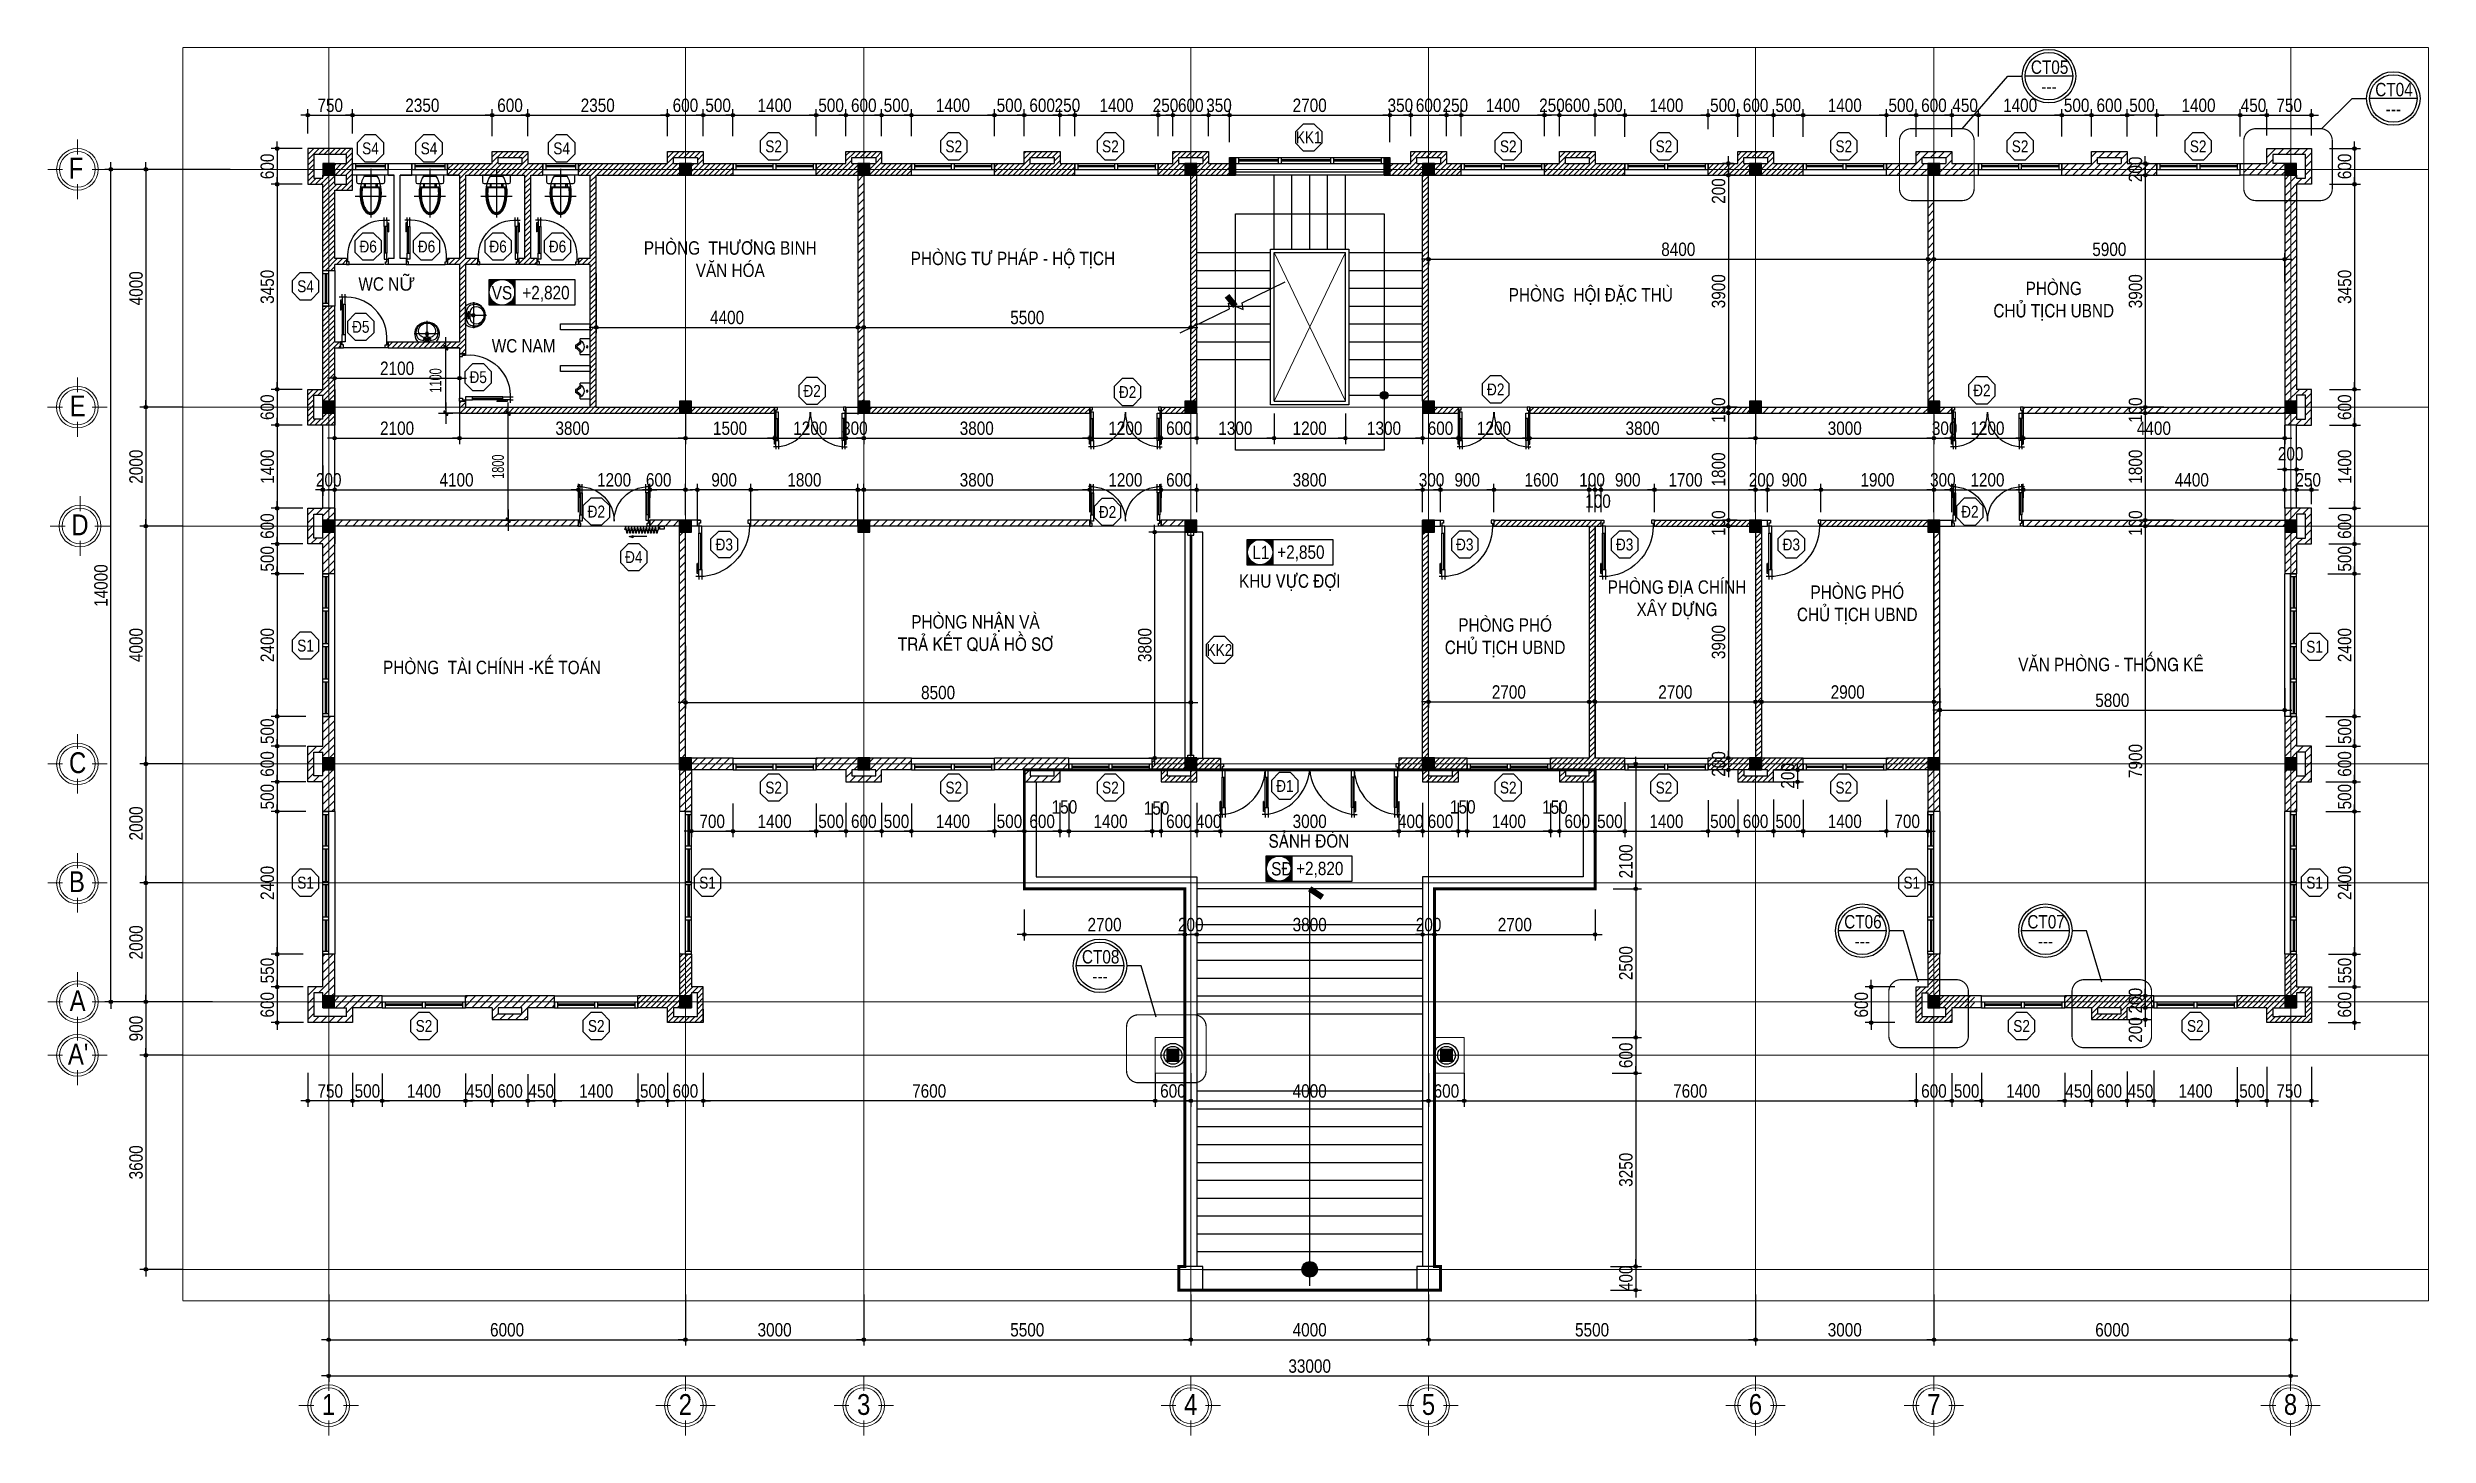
# Model space of a CAD drawing. Header units: millimetres. Extents: x 159 to 40204, y 182 to 23522.
import ezdxf
from ezdxf.enums import TextEntityAlignment as Align

# ---------------------------------------------------------------- set-up
doc = ezdxf.new("R2010")
doc.units = ezdxf.units.MM
doc.linetypes.add('ACAD_ISO10W100', pattern=[18, 12, -3, 0, -3])
doc.linetypes.add('DASHED2', pattern=[0.375, 0.25, -0.125])
for name, color, linetype in [('009', 251, 'Continuous'), ('daucat', 220, 'Continuous'), ('DIM', 1, 'Continuous'), ('DOOR', 20, 'Continuous'), ('FURN2', 40, 'Continuous'), ('HACTH', 8, 'Continuous'), ('MEDIUM', 2, 'Continuous'), ('TAGS', 60, 'Continuous'), ('TEXT', 7, 'Continuous'), ('TUONG', 131, 'Continuous'), ('vat dung', 44, 'Continuous'), ('WALL', 4, 'Continuous')]:
    doc.layers.add(name, color=color, linetype=linetype)
for name, color, linetype, lineweight in [('02', 2, 'Continuous', 25), ('16.VATDUNG', 153, 'Continuous', 9), ('CAY', 84, 'Continuous', 5), ('NET-THAY', 2, 'Continuous', 13), ('TEN TRUC', 3, 'Continuous', 18), ('TRUC', 24, 'Continuous', 0)]:
    doc.layers.add(name, color=color, linetype=linetype, lineweight=lineweight)
doc.styles.add('1', font='', dxfattribs={"height": 250})
doc.styles.add('HEL-CONDENSE', font='')
doc.styles.add('KICHTHUOC', font='', dxfattribs={"width": 0.8})
doc.styles.get("Standard").update_dxf_attribs({"font": 'arial.ttf'})
doc.styles.add('VNI-HELVE-CONDENSEN', font='')
doc.styles.get('1').set_extended_font_data('VNI-Helve-Condense')
doc.styles.get('HEL-CONDENSE').set_extended_font_data('VNI-Helve-Condense')
doc.styles.get('KICHTHUOC').set_extended_font_data('VNI-Helve-Condense')
doc.styles.get('VNI-HELVE-CONDENSEN').set_extended_font_data('VNI-Helve-Condense')
doc.dimstyles.new('1-100', dxfattribs={"dimtxt": 200, "dimasz": 60, "dimexe": 0, "dimexo": 0, "dimgap": 70, "dimtad": 1, "dimtoh": 1, "dimdec": 0, "dimzin": 9, "dimdsep": 46, "dimtxsty": 'KICHTHUOC', "dimblk": 'KTHUOC', "dimcen": 15, "dimdle": 150, "dimclrd": 256, "dimclre": 256, "dimclrt": 7, "dimadec": 0, "dimazin": 0, "dimtfac": 1, "dimtdec": 0, "dimtix": 1, "dimtmove": 2, "dimatfit": 3, "dimfxl": 1, "dimtolj": 1, "dimtzin": 1, "dimarcsym": 0})
doc.dimstyles.new('D100', dxfattribs={"dimtxt": 225, "dimasz": 1.2, "dimexe": 100, "dimexo": 0, "dimgap": 50, "dimtad": 1, "dimdec": 0, "dimzin": 13, "dimdsep": 46, "dimtxsty": 'HEL-CONDENSE', "dimblk": 'D50', "dimcen": 0, "dimclrd": 1, "dimclre": 1, "dimclrt": 7, "dimadec": 0, "dimazin": 0, "dimtfac": 1, "dimtdec": 0, "dimtmove": 0, "dimatfit": 3, "dimldrblk": 'D50', "dimfxl": 1, "dimtolj": 1, "dimtzin": 13, "dimarcsym": 0})
doc.dimstyles.get("Standard").update_dxf_attribs({"dimtxt": 0.18, "dimasz": 0.18, "dimexe": 0.18, "dimexo": 0.0625, "dimgap": 0.09, "dimtad": 0, "dimtih": 1, "dimtoh": 1, "dimdec": 4, "dimzin": 0, "dimdsep": 46, "dimtxsty": 'Standard', "dimcen": 0.09, "dimadec": 0, "dimazin": 0, "dimtfac": 1, "dimtdec": 4, "dimtofl": 0, "dimtmove": 0, "dimatfit": 3, "dimfxl": 1, "dimtolj": 1, "dimtzin": 0, "dimarcsym": 0})
pattern_1 = [(45, (-1294113.77, -362286.196), (-44.9012806, 44.9012806), [])]
pattern_2 = [(45, (-1294113.77, -362286.2), (-67.351921, 67.351921), [])]

msp = doc.modelspace()

# ---------------------------------------------------------------- texts
at = {"layer": 'TEXT', "char_height": 225, "attachment_point": 2, "style": '1'}
for s, insert in [('PHOØNG  THÖÔNG BINH\\PVAÊN HOÙA', (11641.282, 20264.933)), ('PHOØNG TÖ PHAÙP - HOÄ TÒCH ', (16394.827, 20089.418)), ('WC N{\\fArial|b0|i0|c0|p34;Ữ} ', (5864.623, 19659.229)), ('PHOØNG \\PCHUÛ TÒCH UBND', (33902.136, 19585.099)), ('PHOØNG  HOÄI ÑAËC THUØ', (26115.328, 19476.632)), ('WC NAM', (8166.668, 18619.366)), ('KHU VÖÏC ÑÔÏI', (21051.08, 14663.723)), ('PHOØNG ÑÒA CHÍNH\\PXAÂY DÖÏNG', (27565.759, 14561.982)), ('PHOØNG PHOÙ \\PCHUÛ TÒCH UBND', (30598.02, 14476.215)), ('PHOØNG NHAÄN VAØ \\PTRAÛ KEÁT QUAÛ HOÀ SÔ', (15765.233, 13976.929)), ('PHOØNG PHOÙ\\PCHUÛ TÒCH UBND', (24674.349, 13923.485)), ('PHOØNG  TAØI CHÍNH -KEÁ TOAÙN', (7633.528, 13210.506)), ('VAÊN PHOØNG - THOÁNG KEÂ', (34864.766, 13259.812)), ('SAÛNH ÑOÙN', (21374.141, 10291.975))]:
    msp.add_mtext(s, dxfattribs=dict(at, insert=insert))

# ---------------------------------------------------------------- blocks, each defined once
blk = doc.blocks.new('A$C6E0044D6')
at = {"layer": 'DOOR'}
for p, q in [((-25, 925), (-75, 925)), ((-25, 874), (-53, 874)), ((-53, 874), (-53, 705)), ((-25, 846), (-48, 846)), ((-48, 846), (-48, 705)), ((-25, 925), (-25, 975)), ((25, 925), (-25, 925)), ((-25, 925), (-25, 805)), ((-25, 874), (-25, 846)), ((-25, 828), (-25, 195)), ((-25, 805), (25, 805)), ((0, 195), (0, 805)), ((25, 925), (25, 975)), ((25, 805), (25, 925)), ((25, 805), (25, 195)), ((-48, 705), (-53, 705)), ((-25, 75), (-50, 75)), ((-50, 75), (-50, -25)), ((-25, 195), (25, 195)), ((-25, 75), (-25, 195)), ((-25, 25), (-25, 75)), ((25, 75), (-25, 75)), ((0, 25), (-25, 25)), ((0, -25), (0, 25)), ((25, 195), (25, 75)), ((800, -25), (800, 25)), ((800, 25), (825, 25)), ((825, 25), (825, 75)), ((825, 75), (850, 75)), ((850, 75), (850, -25)), ((-50, -25), (0, -25)), ((850, -25), (800, -25))]:
    blk.add_line(p, q, dxfattribs=at)
at = {"layer": 'DOOR', "color": 251}
blk.add_arc((-25, 75), 850, 0, 90, dxfattribs=at)
blk = doc.blocks.new('A$C24795F3F')
at = {"layer": 'DOOR'}
for p, q in [((25, 850), (-25, 850)), ((25, 850), (25, 900)), ((75, 850), (25, 850)), ((25, 850), (25, 730)), ((75, 850), (75, 900)), ((75, 730), (75, 850)), ((25, 799), (-3, 799)), ((-3, 799), (-3, 630)), ((2, 630), (-3, 630)), ((25, 771), (2, 771)), ((2, 771), (2, 630)), ((25, 799), (25, 771)), ((25, 753), (25, 220)), ((25, 730), (75, 730)), ((75, 730), (75, 220)), ((25, 100), (0, 100)), ((0, 100), (0, 0)), ((0, 0), (50, 0)), ((25, 220), (75, 220)), ((25, 100), (25, 220)), ((75, 100), (25, 100)), ((25, 50), (25, 100)), ((50, 50), (25, 50)), ((50, 0), (50, 50)), ((75, 220), (75, 100)), ((750, 0), (750, 50)), ((750, 50), (775, 50)), ((800, 0), (750, 0)), ((775, 50), (775, 100)), ((775, 100), (800, 100)), ((800, 100), (800, 0))]:
    blk.add_line(p, q, dxfattribs=at)
at = {"layer": 'DOOR', "color": 8}
blk.add_line((50, 220), (50, 730), dxfattribs=at)
blk.add_arc((89, 164), 689, 354.7053, 95.2947, dxfattribs=at)
blk = doc.blocks.new('xibet')
at = {"layer": 'vat dung'}
for p, q in [((237, 0), (-237, 0)), ((-237, 0), (-237, -112)), ((0, 108), (0, -708)), ((237, -112), (237, 0)), ((262, -358), (-263, -358)), ((-209, -140), (209, -140)), ((-154, -192), (154, -192)), ((-141, -206), (-154, -192)), ((-141, -206), (141, -206)), ((-108, -12), (108, -12)), ((-90, -156), (-108, -156)), ((-108, -156), (-108, -192)), ((-90, -192), (-90, -156)), ((90, -192), (90, -156)), ((90, -156), (108, -156)), ((108, -156), (108, -192)), ((141, -206), (154, -192))]:
    blk.add_line(p, q, dxfattribs=at)
for centre, start, end in [((-209, -112), 180, 270), ((209, -112), 270, 0)]:
    blk.add_arc(centre, 28, start, end, dxfattribs=at)
for major_axis, ratio, start_param, end_param in [((0, -360), 0.5, 3.785094, 8.781277), ((0, -342), 0.473683, 4.391089, 8.175258)]:
    blk.add_ellipse((0, -300), major_axis=major_axis, ratio=ratio, start_param=start_param, end_param=end_param, dxfattribs=at)
blk.add_open_spline([(-141, -206), (-142, -211), (-143, -216), (-145, -239), (-147, -258), (-148, -294), (-148, -313), (-146, -350), (-145, -368), (-140, -404), (-137, -421), (-130, -454), (-126, -471), (-116, -501), (-111, -515), (-100, -539), (-95, -549), (-84, -567), (-79, -576), (-67, -591), (-61, -597), (-51, -607), (-46, -611), (-37, -617), (-32, -620), (-23, -624), (-18, -625), (-9, -627), (-4, -628), (5, -628), (9, -627), (18, -625), (23, -624), (32, -619), (37, -617), (46, -610), (51, -607), (60, -598), (65, -593), (74, -582), (78, -576), (87, -563), (91, -556), (99, -541), (103, -533), (112, -513), (116, -500), (125, -473), (129, -459), (135, -430), (138, -414), (143, -383), (145, -367), (147, -335), (148, -318), (148, -286), (147, -269), (145, -237), (143, -222), (141, -206)], degree=3, knots=[4.429174, 4.429174, 4.429174, 4.429174, 4.475363, 4.475363, 4.640536, 4.640536, 4.80571, 4.80571, 4.970884, 4.970884, 5.136057, 5.136057, 5.301231, 5.301231, 5.466404, 5.466404, 5.600725, 5.600725, 5.735045, 5.735045, 5.869365, 5.869365, 5.973209, 5.973209, 6.077053, 6.077053, 6.180898, 6.180898, 6.284742, 6.284742, 6.388586, 6.388586, 6.49243, 6.49243, 6.596275, 6.596275, 6.700119, 6.700119, 6.803963, 6.803963, 6.907807, 6.907807, 7.011652, 7.011652, 7.115496, 7.115496, 7.262062, 7.262062, 7.408627, 7.408627, 7.555193, 7.555193, 7.701759, 7.701759, 7.848324, 7.848324, 7.99489, 7.99489, 8.137175, 8.137175, 8.137175, 8.137175], dxfattribs=at)
blk = doc.blocks.new('A$C20DD2EF5')
at = {"layer": 'vat dung'}
for p, q in [((-250, 97), (296, 97)), ((212, 265), (-166, 265)), ((-61, 202), (-19, 202)), ((-40, 223), (-40, 181)), ((-19, 202), (-19, 223)), ((-19, 223), (65, 223)), ((2, 202), (44, 202)), ((10, 139), (2, 181)), ((35, 139), (10, 139)), ((23, 223), (23, 181)), ((23, 160), (23, -176)), ((44, 181), (35, 139)), ((65, 223), (65, 202)), ((107, 202), (65, 202)), ((86, 223), (86, 181))]:
    blk.add_line(p, q, dxfattribs=at)
at = {"layer": 'vat dung', "extrusion": (0, 0, -1)}
for centre, major_axis, start_param, end_param in [((21, 97), (0, 252), 3.136126, 4.797769), ((8, 104), (0, 238), -1.50917, -0.823122), ((8, 68), (0, 211), 3.074642, 4.960285), ((-68, 109), (0, 129), -1.484237, -0.303174), ((13, 38), (0, 168), 3.055003, 5.246977), ((0, 0), (127, 127), 4.682819, 5.134941), ((23, -144), (0, 397), -0.329879, 0.329746), ((23, -183), (-256, 256), 0.543834, 0.728979), ((-40, 202), (8.91, 8.91), 0.785398, 7.068583), ((-26, 175), (20, 20), -0.552303, 0.552303), ((23, 97), (23.8, 23.8), 0.785398, 7.068583), ((23, 97), (-17.8, 17.8), 2.356194490192299, 8.639379797371884), ((23, 202), (-8.91, 8.91), 2.356194490192184, 8.639379797371769), ((37, 68), (0, 211), 1.323748, 3.208662), ((24, 97), (0, 252), 1.485485, 3.147128), ((33, 38), (0, 167), 1.033776, 3.172765), ((23, -183), (256, 256), -0.728979, -0.543834), ((74, 172), (-22.7, 22.7), 5.801665, 6.764705), ((86, 202), (8.91, 8.91), 0.785398, 7.068583), ((45, 0), (127, 127), -0.422552, 0.02957), ((119, 113), (0, 122), 0.266585, 1.518076), ((37, 104), (0, 238), 0.823103, 1.509151)]:
    blk.add_ellipse(centre, major_axis=major_axis, ratio=1, start_param=start_param, end_param=end_param, dxfattribs=at)
blk = doc.blocks.new('FSD')
at = {"layer": 'vat dung'}
for p, q in [((2608419, -978893), (2608419, -978834)), ((2608449, -978874), (2608449, -978853)), ((2608519, -978698), (2608729, -978698)), ((2608519, -978698), (2608519, -978732)), ((2608519, -978995), (2608519, -979028)), ((2608729, -979028), (2608519, -979028)), ((2608729, -978698), (2608729, -979028))]:
    blk.add_line(p, q, dxfattribs=at)
blk.add_circle((2608660, -978863), 20, dxfattribs=at)
for centre, radius, start, end in [((2608345, -978662), 188, 293.2012, 337.9976), ((2608345, -979065), 188, 22.0024, 66.7988), ((2608345, -978662), 218, 298.5246, 336.2769), ((2608345, -979065), 218, 23.7231, 61.4754), ((2608448, -978863), 150, 298.453, 61.547)]:
    blk.add_arc(centre, radius, start, end, dxfattribs=at)
blk = doc.blocks.new('s11')
at = {"layer": 'DOOR'}
for p, q in [((0, 0), (0, -100)), ((1400, 0), (0, 0)), ((50, 0), (50, -100)), ((1350, 0), (1350, -100)), ((1400, 0), (1400, -100)), ((1400, -100), (0, -100))]:
    blk.add_line(p, q, dxfattribs=at)
at = {"layer": 'DOOR', "linetype": 'ByBlock', "lineweight": -2}
for p, q in [((675, -100), (675, 0)), ((725, -100), (725, 0))]:
    blk.add_line(p, q, dxfattribs=at)
at = {"layer": 'DOOR', "color": 251}
for p, q in [((50, -40), (675, -40)), ((50, -60), (675, -60)), ((725, -40), (1350, -40)), ((725, -60), (1350, -60))]:
    blk.add_line(p, q, dxfattribs=at)
blk = doc.blocks.new('A$C11573478')
at = {"layer": 'DOOR'}
for p, q in [((-716, 110), (-716, 210)), ((-716, 210), (-116, 210)), ((-716, 110), (-116, 110)), ((-666, 110), (-666, 210)), ((-166, 110), (-166, 210)), ((-116, 110), (-116, 210))]:
    blk.add_line(p, q, dxfattribs=at)
at = {"layer": 'DOOR', "color": 251}
for p, q in [((-166, 170), (-666, 170)), ((-166, 150), (-666, 150))]:
    blk.add_line(p, q, dxfattribs=at)
blk = doc.blocks.new('A$C1CA434F2')
at = {"layer": 'DOOR'}
for p, q in [((-289, -309), (-289, -409)), ((-289, -309), (2111, -309)), ((-239, -309), (-239, -409)), ((886, -309), (886, -409)), ((936, -309), (936, -409)), ((1486, -309), (1486, -409)), ((1536, -309), (1536, -409)), ((2061, -309), (2061, -409)), ((2111, -309), (2111, -409)), ((-289, -409), (2111, -409))]:
    blk.add_line(p, q, dxfattribs=at)
at = {"layer": 'DOOR', "color": 251}
for p, q in [((285, -349), (-239, -349)), ((285, -369), (-239, -369)), ((886, -349), (335, -349)), ((886, -369), (335, -369)), ((1486, -349), (936, -349)), ((1486, -369), (936, -369)), ((2061, -349), (1536, -349)), ((2061, -369), (1536, -369))]:
    blk.add_line(p, q, dxfattribs=at)
at = {"layer": 'DOOR', "linetype": 'ByBlock', "lineweight": -2}
for p, q in [((285, -409), (285, -309)), ((335, -409), (335, -309))]:
    blk.add_line(p, q, dxfattribs=at)
blk = doc.blocks.new('D50')
at = {"layer": 'DIM'}
blk.add_hatch(color=256, dxfattribs=at).paths.add_polyline_path([(25, 0, 1), (-25, 0, 1)])
blk.add_line((25, 0), (100, 0), dxfattribs=at)
blk.add_circle((0, 0), 25, dxfattribs=at)
blk = doc.blocks.new('*D448')
at = {"layer": 'DEFPOINTS', "color": 0, "transparency": 16777216}
for p in [(4887, 2553), (10887, 2553), (10887, 1792)]:
    blk.add_point(p, dxfattribs=at)
at = {"layer": 'DIM', "color": 1, "lineweight": -2, "transparency": 16777216}
for p, q in [((4887, 2553), (4887, 1692)), ((10887, 2553), (10887, 1692)), ((4889, 1792), (10886, 1792))]:
    blk.add_line(p, q, dxfattribs=at)
at = {"layer": 'DIM', "color": 1, "lineweight": -2, "transparency": 16777216, "xscale": 1.199999999999999, "yscale": 1.199999999999999, "zscale": 1.199999999999999, "rotation": 180}
blk.add_blockref('D50', (4887, 1792), dxfattribs=at)
at = {"layer": 'DIM', "color": 1, "lineweight": -2, "transparency": 16777216, "xscale": 1.199999999999999, "yscale": 1.199999999999999, "zscale": 1.199999999999999}
blk.add_blockref('D50', (10887, 1792), dxfattribs=at)
at = {"layer": 'DIM', "color": 7, "transparency": 16777216, "insert": (7887, 1957), "char_height": 225, "attachment_point": 5, "style": 'HEL-CONDENSE'}
blk.add_mtext('\\A1;6000', dxfattribs=at)
blk = doc.blocks.new('*D449')
at = {"layer": 'DEFPOINTS', "color": 0, "transparency": 16777216}
for p in [(10887, 2553), (13887, 2553), (13887, 1792)]:
    blk.add_point(p, dxfattribs=at)
at = {"layer": 'DIM', "color": 1, "lineweight": -2, "transparency": 16777216}
for p, q in [((10887, 2553), (10887, 1692)), ((13887, 2553), (13887, 1692)), ((10889, 1792), (13886, 1792))]:
    blk.add_line(p, q, dxfattribs=at)
at = {"layer": 'DIM', "color": 1, "lineweight": -2, "transparency": 16777216, "xscale": 1.199999999999999, "yscale": 1.199999999999999, "zscale": 1.199999999999999, "rotation": 180}
blk.add_blockref('D50', (10887, 1792), dxfattribs=at)
at = {"layer": 'DIM', "color": 1, "lineweight": -2, "transparency": 16777216, "xscale": 1.199999999999999, "yscale": 1.199999999999999, "zscale": 1.199999999999999}
blk.add_blockref('D50', (13887, 1792), dxfattribs=at)
at = {"layer": 'DIM', "color": 7, "transparency": 16777216, "insert": (12387, 1957), "char_height": 225, "attachment_point": 5, "style": 'HEL-CONDENSE'}
blk.add_mtext('\\A1;3000', dxfattribs=at)
blk = doc.blocks.new('*D450')
at = {"layer": 'DEFPOINTS', "color": 0, "transparency": 16777216}
for p in [(13887, 2553), (19387, 2553), (19387, 1792)]:
    blk.add_point(p, dxfattribs=at)
at = {"layer": 'DIM', "color": 1, "lineweight": -2, "transparency": 16777216}
for p, q in [((13887, 2553), (13887, 1692)), ((19387, 2553), (19387, 1692)), ((13889, 1792), (19386, 1792))]:
    blk.add_line(p, q, dxfattribs=at)
at = {"layer": 'DIM', "color": 1, "lineweight": -2, "transparency": 16777216, "xscale": 1.199999999999999, "yscale": 1.199999999999999, "zscale": 1.199999999999999, "rotation": 180}
blk.add_blockref('D50', (13887, 1792), dxfattribs=at)
at = {"layer": 'DIM', "color": 1, "lineweight": -2, "transparency": 16777216, "xscale": 1.199999999999999, "yscale": 1.199999999999999, "zscale": 1.199999999999999}
blk.add_blockref('D50', (19387, 1792), dxfattribs=at)
at = {"layer": 'DIM', "color": 7, "transparency": 16777216, "insert": (16637, 1957), "char_height": 225, "attachment_point": 5, "style": 'HEL-CONDENSE'}
blk.add_mtext('\\A1;5500', dxfattribs=at)
blk = doc.blocks.new('*D451')
at = {"layer": 'DEFPOINTS', "color": 0, "transparency": 16777216}
for p in [(19387, 2553), (23387, 2553), (23387, 1792)]:
    blk.add_point(p, dxfattribs=at)
at = {"layer": 'DIM', "color": 1, "lineweight": -2, "transparency": 16777216}
for p, q in [((19387, 2553), (19387, 1692)), ((23387, 2553), (23387, 1692)), ((19389, 1792), (23386, 1792))]:
    blk.add_line(p, q, dxfattribs=at)
at = {"layer": 'DIM', "color": 1, "lineweight": -2, "transparency": 16777216, "xscale": 1.199999999999999, "yscale": 1.199999999999999, "zscale": 1.199999999999999, "rotation": 180}
blk.add_blockref('D50', (19387, 1792), dxfattribs=at)
at = {"layer": 'DIM', "color": 1, "lineweight": -2, "transparency": 16777216, "xscale": 1.199999999999999, "yscale": 1.199999999999999, "zscale": 1.199999999999999}
blk.add_blockref('D50', (23387, 1792), dxfattribs=at)
at = {"layer": 'DIM', "color": 7, "transparency": 16777216, "insert": (21387, 1957), "char_height": 225, "attachment_point": 5, "style": 'HEL-CONDENSE'}
blk.add_mtext('\\A1;4000', dxfattribs=at)
blk = doc.blocks.new('*D452')
at = {"layer": 'DEFPOINTS', "color": 0, "transparency": 16777216}
for p in [(23387, 2553), (28887, 2553), (28887, 1792)]:
    blk.add_point(p, dxfattribs=at)
at = {"layer": 'DIM', "color": 1, "lineweight": -2, "transparency": 16777216}
for p, q in [((23387, 2553), (23387, 1692)), ((28887, 2553), (28887, 1692)), ((23389, 1792), (28886, 1792))]:
    blk.add_line(p, q, dxfattribs=at)
at = {"layer": 'DIM', "color": 1, "lineweight": -2, "transparency": 16777216, "xscale": 1.199999999999999, "yscale": 1.199999999999999, "zscale": 1.199999999999999, "rotation": 180}
blk.add_blockref('D50', (23387, 1792), dxfattribs=at)
at = {"layer": 'DIM', "color": 1, "lineweight": -2, "transparency": 16777216, "xscale": 1.199999999999999, "yscale": 1.199999999999999, "zscale": 1.199999999999999}
blk.add_blockref('D50', (28887, 1792), dxfattribs=at)
at = {"layer": 'DIM', "color": 7, "transparency": 16777216, "insert": (26137, 1957), "char_height": 225, "attachment_point": 5, "style": 'HEL-CONDENSE'}
blk.add_mtext('\\A1;5500', dxfattribs=at)
blk = doc.blocks.new('*D453')
at = {"layer": 'DEFPOINTS', "color": 0, "transparency": 16777216}
for p in [(28887, 2553), (31887, 2553), (31887, 1792)]:
    blk.add_point(p, dxfattribs=at)
at = {"layer": 'DIM', "color": 1, "lineweight": -2, "transparency": 16777216}
for p, q in [((28887, 2553), (28887, 1692)), ((31887, 2553), (31887, 1692)), ((28889, 1792), (31886, 1792))]:
    blk.add_line(p, q, dxfattribs=at)
at = {"layer": 'DIM', "color": 1, "lineweight": -2, "transparency": 16777216, "xscale": 1.199999999999999, "yscale": 1.199999999999999, "zscale": 1.199999999999999, "rotation": 180}
blk.add_blockref('D50', (28887, 1792), dxfattribs=at)
at = {"layer": 'DIM', "color": 1, "lineweight": -2, "transparency": 16777216, "xscale": 1.199999999999999, "yscale": 1.199999999999999, "zscale": 1.199999999999999}
blk.add_blockref('D50', (31887, 1792), dxfattribs=at)
at = {"layer": 'DIM', "color": 7, "transparency": 16777216, "insert": (30387, 1957), "char_height": 225, "attachment_point": 5, "style": 'HEL-CONDENSE'}
blk.add_mtext('\\A1;3000', dxfattribs=at)
blk = doc.blocks.new('*D439')
at = {"layer": 'DEFPOINTS', "color": 0, "transparency": 16777216}
for p in [(31887, 2553), (37887, 2553), (37887, 1792)]:
    blk.add_point(p, dxfattribs=at)
at = {"layer": 'DIM', "color": 1, "lineweight": -2, "transparency": 16777216}
for p, q in [((31887, 2553), (31887, 1692)), ((37887, 2553), (37887, 1692)), ((31889, 1792), (37886, 1792))]:
    blk.add_line(p, q, dxfattribs=at)
at = {"layer": 'DIM', "color": 1, "lineweight": -2, "transparency": 16777216, "xscale": 1.199999999999999, "yscale": 1.199999999999999, "zscale": 1.199999999999999, "rotation": 180}
blk.add_blockref('D50', (31887, 1792), dxfattribs=at)
at = {"layer": 'DIM', "color": 1, "lineweight": -2, "transparency": 16777216, "xscale": 1.199999999999999, "yscale": 1.199999999999999, "zscale": 1.199999999999999}
blk.add_blockref('D50', (37887, 1792), dxfattribs=at)
at = {"layer": 'DIM', "color": 7, "transparency": 16777216, "insert": (34887, 1957), "char_height": 225, "attachment_point": 5, "style": 'HEL-CONDENSE'}
blk.add_mtext('\\A1;6000', dxfattribs=at)
blk = doc.blocks.new('*D440')
at = {"layer": 'DEFPOINTS', "color": 0, "transparency": 16777216}
for p in [(4887, 2553), (37887, 2553), (37887, 1182)]:
    blk.add_point(p, dxfattribs=at)
at = {"layer": 'DIM', "color": 1, "lineweight": -2, "transparency": 16777216}
for p, q in [((4887, 2553), (4887, 1082)), ((37887, 2553), (37887, 1082)), ((4889, 1182), (37886, 1182))]:
    blk.add_line(p, q, dxfattribs=at)
at = {"layer": 'DIM', "color": 1, "lineweight": -2, "transparency": 16777216, "xscale": 1.199999999999999, "yscale": 1.199999999999999, "zscale": 1.199999999999999, "rotation": 180}
blk.add_blockref('D50', (4887, 1182), dxfattribs=at)
at = {"layer": 'DIM', "color": 1, "lineweight": -2, "transparency": 16777216, "xscale": 1.199999999999999, "yscale": 1.199999999999999, "zscale": 1.199999999999999}
blk.add_blockref('D50', (37887, 1182), dxfattribs=at)
at = {"layer": 'DIM', "color": 7, "transparency": 16777216, "insert": (21387, 1347), "char_height": 225, "attachment_point": 5, "style": 'HEL-CONDENSE'}
blk.add_mtext('\\A1;33000', dxfattribs=at)
blk = doc.blocks.new('A$C206177D3')
at = {"layer": 'TEN TRUC', "ltscale": 1000}
for p, q in [((-37, 240), (-37, 490)), ((-287, -10), (-537, -10)), ((-37, -510), (-37, -260)), ((463, -10), (213, -10))]:
    blk.add_line(p, q, dxfattribs=at)
blk.add_circle((-37, -10), 350, dxfattribs=at)
at = {"layer": 'TEN TRUC', "color": 254, "ltscale": 1000}
blk.add_circle((-37, -10), 300, dxfattribs=at)
blk = doc.blocks.new('*D441')
at = {"layer": 'DEFPOINTS', "color": 0, "transparency": 16777216}
for p in [(2433, 21474), (1812, 17474), (2433, 17474)]:
    blk.add_point(p, dxfattribs=at)
at = {"layer": 'DIM', "color": 1, "lineweight": -2, "transparency": 16777216}
for p, q in [((2433, 21474), (1712, 21474)), ((1812, 21473), (1812, 17476)), ((2433, 17474), (1712, 17474))]:
    blk.add_line(p, q, dxfattribs=at)
at = {"layer": 'DIM', "color": 1, "lineweight": -2, "transparency": 16777216, "xscale": 1.199999999999999, "yscale": 1.199999999999999, "zscale": 1.199999999999999}
for p, rotation in [((1812, 21474), 90), ((1812, 17474), 270)]:
    blk.add_blockref('D50', p, dxfattribs=dict(at, rotation=rotation))
at = {"layer": 'DIM', "color": 7, "transparency": 16777216, "insert": (1647, 19474), "char_height": 225, "attachment_point": 5, "rotation": 90, "style": 'HEL-CONDENSE'}
blk.add_mtext('\\A1;4000', dxfattribs=at)
blk = doc.blocks.new('*D442')
at = {"layer": 'DEFPOINTS', "color": 0, "transparency": 16777216}
for p in [(2433, 17474), (1812, 15474), (2433, 15474)]:
    blk.add_point(p, dxfattribs=at)
at = {"layer": 'DIM', "color": 1, "lineweight": -2, "transparency": 16777216}
for p, q in [((2433, 17474), (1712, 17474)), ((1812, 17473), (1812, 15476)), ((2433, 15474), (1712, 15474))]:
    blk.add_line(p, q, dxfattribs=at)
at = {"layer": 'DIM', "color": 1, "lineweight": -2, "transparency": 16777216, "xscale": 1.199999999999999, "yscale": 1.199999999999999, "zscale": 1.199999999999999}
for p, rotation in [((1812, 17474), 90), ((1812, 15474), 270)]:
    blk.add_blockref('D50', p, dxfattribs=dict(at, rotation=rotation))
at = {"layer": 'DIM', "color": 7, "transparency": 16777216, "insert": (1647, 16474), "char_height": 225, "attachment_point": 5, "rotation": 90, "style": 'HEL-CONDENSE'}
blk.add_mtext('\\A1;2000', dxfattribs=at)
blk = doc.blocks.new('*D443')
at = {"layer": 'DEFPOINTS', "color": 0, "transparency": 16777216}
for p in [(2433, 15474), (1812, 11474), (2433, 11474)]:
    blk.add_point(p, dxfattribs=at)
at = {"layer": 'DIM', "color": 1, "lineweight": -2, "transparency": 16777216}
for p, q in [((2433, 15474), (1712, 15474)), ((1812, 15473), (1812, 11476)), ((2433, 11474), (1712, 11474))]:
    blk.add_line(p, q, dxfattribs=at)
at = {"layer": 'DIM', "color": 1, "lineweight": -2, "transparency": 16777216, "xscale": 1.199999999999999, "yscale": 1.199999999999999, "zscale": 1.199999999999999}
for p, rotation in [((1812, 15474), 90), ((1812, 11474), 270)]:
    blk.add_blockref('D50', p, dxfattribs=dict(at, rotation=rotation))
at = {"layer": 'DIM', "color": 7, "transparency": 16777216, "insert": (1647, 13474), "char_height": 225, "attachment_point": 5, "rotation": 90, "style": 'HEL-CONDENSE'}
blk.add_mtext('\\A1;4000', dxfattribs=at)
blk = doc.blocks.new('*D444')
at = {"layer": 'DEFPOINTS', "color": 0, "transparency": 16777216}
for p in [(2433, 11474), (1812, 9474), (2433, 9474)]:
    blk.add_point(p, dxfattribs=at)
at = {"layer": 'DIM', "color": 1, "lineweight": -2, "transparency": 16777216}
for p, q in [((2433, 11474), (1712, 11474)), ((1812, 11473), (1812, 9476)), ((2433, 9474), (1712, 9474))]:
    blk.add_line(p, q, dxfattribs=at)
at = {"layer": 'DIM', "color": 1, "lineweight": -2, "transparency": 16777216, "xscale": 1.199999999999999, "yscale": 1.199999999999999, "zscale": 1.199999999999999}
for p, rotation in [((1812, 11474), 90), ((1812, 9474), 270)]:
    blk.add_blockref('D50', p, dxfattribs=dict(at, rotation=rotation))
at = {"layer": 'DIM', "color": 7, "transparency": 16777216, "insert": (1647, 10474), "char_height": 225, "attachment_point": 5, "rotation": 90, "style": 'HEL-CONDENSE'}
blk.add_mtext('\\A1;2000', dxfattribs=at)
blk = doc.blocks.new('*D445')
at = {"layer": 'DEFPOINTS', "color": 0, "transparency": 16777216}
for p in [(2433, 9474), (1812, 7474), (2433, 7474)]:
    blk.add_point(p, dxfattribs=at)
at = {"layer": 'DIM', "color": 1, "lineweight": -2, "transparency": 16777216}
for p, q in [((2433, 9474), (1712, 9474)), ((1812, 9473), (1812, 7476)), ((2433, 7474), (1712, 7474))]:
    blk.add_line(p, q, dxfattribs=at)
at = {"layer": 'DIM', "color": 1, "lineweight": -2, "transparency": 16777216, "xscale": 1.199999999999999, "yscale": 1.199999999999999, "zscale": 1.199999999999999}
for p, rotation in [((1812, 9474), 90), ((1812, 7474), 270)]:
    blk.add_blockref('D50', p, dxfattribs=dict(at, rotation=rotation))
at = {"layer": 'DIM', "color": 7, "transparency": 16777216, "insert": (1647, 8474), "char_height": 225, "attachment_point": 5, "rotation": 90, "style": 'HEL-CONDENSE'}
blk.add_mtext('\\A1;2000', dxfattribs=at)
blk = doc.blocks.new('*D446')
at = {"layer": 'DEFPOINTS', "color": 0, "transparency": 16777216}
for p in [(2433, 7474), (1812, 6574), (2433, 6574)]:
    blk.add_point(p, dxfattribs=at)
at = {"layer": 'DIM', "color": 1, "lineweight": -2, "transparency": 16777216}
for p, q in [((2433, 7474), (1712, 7474)), ((1812, 7473), (1812, 6576)), ((2433, 6574), (1712, 6574))]:
    blk.add_line(p, q, dxfattribs=at)
at = {"layer": 'DIM', "color": 1, "lineweight": -2, "transparency": 16777216, "xscale": 1.199999999999999, "yscale": 1.199999999999999, "zscale": 1.199999999999999}
for p, rotation in [((1812, 7474), 90), ((1812, 6574), 270)]:
    blk.add_blockref('D50', p, dxfattribs=dict(at, rotation=rotation))
at = {"layer": 'DIM', "color": 7, "transparency": 16777216, "insert": (1647, 7024), "char_height": 225, "attachment_point": 5, "rotation": 90, "style": 'HEL-CONDENSE'}
blk.add_mtext('\\A1;900', dxfattribs=at)
blk = doc.blocks.new('*D447')
at = {"layer": 'DEFPOINTS', "color": 0, "transparency": 16777216}
for p in [(2433, 6574), (1812, 2974), (2433, 2974)]:
    blk.add_point(p, dxfattribs=at)
at = {"layer": 'DIM', "color": 1, "lineweight": -2, "transparency": 16777216}
for p, q in [((2433, 6574), (1712, 6574)), ((1812, 6573), (1812, 2976)), ((2433, 2974), (1712, 2974))]:
    blk.add_line(p, q, dxfattribs=at)
at = {"layer": 'DIM', "color": 1, "lineweight": -2, "transparency": 16777216, "xscale": 1.199999999999999, "yscale": 1.199999999999999, "zscale": 1.199999999999999}
for p, rotation in [((1812, 6574), 90), ((1812, 2974), 270)]:
    blk.add_blockref('D50', p, dxfattribs=dict(at, rotation=rotation))
at = {"layer": 'DIM', "color": 7, "transparency": 16777216, "insert": (1647, 4774), "char_height": 225, "attachment_point": 5, "rotation": 90, "style": 'HEL-CONDENSE'}
blk.add_mtext('\\A1;3600', dxfattribs=at)
blk = doc.blocks.new('A$C27B14CF0')
at = {"layer": 'TAGS', "ltscale": 1000}
h = blk.add_hatch(color=8, dxfattribs=at)
h.paths.add_polyline_path([(250, 243), (-182, 243), (-182, -189), (250, -189)])
h.paths.add_polyline_path([(245, 27, -1), (-177, 27, -1)], flags=16)
blk.add_line((250, 243), (250, -189), dxfattribs=at)
blk.add_lwpolyline([(-182, 243), (1258, 243), (1258, -189), (-182, -189)], close=True, dxfattribs=at)
blk.add_circle((34, 27), 211, dxfattribs=at)
at = {"layer": 'TAGS', "ltscale": 1000, "style": 'VNI-HELVE-CONDENSEN'}
for p in [(-44, -84), (379, -84)]:
    blk.add_attdef('S', p, '', height=225, dxfattribs=at)
blk = doc.blocks.new('KH-CUADI')
at = {"layer": 'TAGS'}
blk.add_lwpolyline([(-124, 300), (-300, 124), (-300, -124), (-124, -300), (124, -300), (300, -124), (300, 124), (124, 300)], close=True, dxfattribs=at)
at = {"layer": 'TAGS', "style": 'VNI-HELVE-CONDENSEN'}
blk.add_attdef('D', text='', height=300, dxfattribs=at).set_placement((0, 0), align=Align.MIDDLE)
blk = doc.blocks.new('A$C4EB403F5')
at = {"layer": 'TAGS', "linetype": 'Continuous', "ltscale": 20}
h = blk.add_hatch(color=256, dxfattribs=at)
h.paths.add_polyline_path([(480, 480), (240, 480, -0.414214), (480, 240)])
h.paths.add_polyline_path([(480, 240, -0.414214), (240, 0), (480, 0)])
h.paths.add_polyline_path([(0, 240), (0, 0), (240, 0, -0.414214)])
h.paths.add_polyline_path([(240, 480), (0, 480), (0, 240, -0.414214)])
at = {"layer": 'TAGS'}
for points in [[(0, 480), (480, 480), (480, 0), (0, 0)], [(480, 480), (1600, 480), (1600, 0), (480, 0)]]:
    blk.add_lwpolyline(points, close=True, dxfattribs=at)
at = {"layer": 'TAGS', "linetype": 'Continuous', "ltscale": 20}
blk.add_circle((240, 240), 240, dxfattribs=at)
at = {"layer": 'TAGS', "style": 'VNI-HELVE-CONDENSEN'}
blk.add_attdef('SN', text='', height=250, dxfattribs=at).set_placement((237, 231), align=Align.MIDDLE)
blk.add_attdef('±0.000', text='', height=250, dxfattribs=at).set_placement((1060, 233), align=Align.MIDDLE_CENTER)
blk = doc.blocks.new('A$C225A2996')
at = {"layer": 'WALL'}
blk.add_hatch(color=4, dxfattribs=at).paths.add_polyline_path([(531, 82), (731, 82), (731, 282), (531, 282)])
at = {"layer": 'WALL', "color": 4}
for p, q in [((531, 282), (731, 82)), ((531, 82), (731, 282))]:
    blk.add_line(p, q, dxfattribs=at)
blk.add_lwpolyline([(531, 82), (731, 82), (731, 282), (531, 282)], close=True, dxfattribs=at)
blk = doc.blocks.new('A$C64CC7D9A')
at = {"layer": 'DOOR'}
for p, q in [((-312, 362), (-312, 462)), ((-312, 462), (-262, 462)), ((-262, 412), (-287, 412)), ((-287, 412), (-287, 362)), ((-262, 462), (-262, 412)), ((2638, 462), (2638, 412)), ((2688, 462), (2638, 462)), ((2638, 412), (2663, 412)), ((2663, 412), (2663, 362)), ((2688, 362), (2688, 462)), ((-287, 362), (-312, 362)), ((-237, 362), (-287, 362)), ((-287, 362), (-287, 242)), ((-287, 242), (-237, 242)), ((-287, -291), (-287, 242)), ((-262, 242), (-262, -268)), ((-237, 242), (-237, 362)), ((-237, -268), (-237, 242)), ((488, 362), (438, 362)), ((438, 362), (438, 242)), ((438, 242), (488, 242)), ((438, -291), (438, 242)), ((463, 242), (463, -268)), ((488, 242), (488, 362)), ((488, -268), (488, 242)), ((1888, 242), (1888, 362)), ((1888, 362), (1938, 362)), ((1888, -268), (1888, 242)), ((1938, 242), (1888, 242)), ((1913, 242), (1913, -268)), ((1938, 362), (1938, 242)), ((1938, -291), (1938, 242)), ((2613, 242), (2613, 362)), ((2613, 362), (2663, 362)), ((2613, -268), (2613, 242)), ((2663, 242), (2613, 242)), ((2638, 242), (2638, -268)), ((2663, 362), (2688, 362)), ((2663, 362), (2663, 242)), ((2663, -291), (2663, 242)), ((-287, -388), (-337, -388)), ((-316, -337), (-316, -168)), ((-310, -168), (-316, -168)), ((-287, -337), (-316, -337)), ((-310, -309), (-310, -168)), ((-287, -309), (-310, -309)), ((-287, -268), (-237, -268)), ((-287, -388), (-287, -268)), ((-287, -337), (-287, -309)), ((-287, -388), (-287, -438)), ((-237, -388), (-287, -388)), ((-237, -268), (-237, -388)), ((-237, -388), (-237, -438)), ((438, -388), (388, -388)), ((409, -337), (409, -168)), ((415, -168), (409, -168)), ((438, -337), (409, -337)), ((415, -309), (415, -168)), ((438, -309), (415, -309)), ((438, -268), (488, -268)), ((438, -388), (438, -268)), ((438, -337), (438, -309)), ((438, -388), (438, -438)), ((488, -388), (438, -388)), ((488, -268), (488, -388)), ((488, -388), (488, -438)), ((1938, -268), (1888, -268)), ((1888, -268), (1888, -388)), ((1888, -388), (1888, -438)), ((1888, -388), (1938, -388)), ((1938, -388), (1938, -268)), ((1938, -337), (1938, -309)), ((1938, -309), (1960, -309)), ((1938, -337), (1966, -337)), ((1938, -388), (1938, -438)), ((1938, -388), (1988, -388)), ((1960, -309), (1960, -168)), ((1960, -168), (1966, -168)), ((1966, -337), (1966, -168)), ((2663, -268), (2613, -268)), ((2613, -268), (2613, -388)), ((2613, -388), (2613, -438)), ((2613, -388), (2663, -388)), ((2663, -388), (2663, -268)), ((2663, -337), (2663, -309)), ((2663, -309), (2685, -309)), ((2663, -337), (2691, -337)), ((2663, -388), (2663, -438)), ((2663, -388), (2713, -388)), ((2685, -309), (2685, -168)), ((2685, -168), (2691, -168)), ((2691, -337), (2691, -168))]:
    blk.add_line(p, q, dxfattribs=at)
at = {"layer": 'DOOR', "color": 251}
for centre, radius, start, end in [((-341, 390), 780, 273.974, 357.968), ((361, 439), 831, 275.3207, 354.6793), ((2015, 439), 831, 185.3207, 264.6793), ((2717, 390), 780, 182.032, 266.026)]:
    blk.add_arc(centre, radius, start, end, dxfattribs=at)
blk = doc.blocks.new('A$C48B57989')
at = {"layer": 'DOOR'}
for p, q in [((-446, 752), (-403, 752)), ((-446, 652), (-446, 752)), ((-425, 652), (-446, 652)), ((-403, 702), (-425, 702)), ((-425, 702), (-425, 652)), ((-382, 667), (-425, 667)), ((-425, 667), (-425, 564)), ((-425, 564), (-382, 564)), ((-425, 171), (-425, 564)), ((-403, 752), (-403, 702)), ((-403, 564), (-403, 191)), ((-382, 564), (-382, 667)), ((-382, 191), (-382, 564)), ((690, 564), (690, 652)), ((690, 652), (733, 652)), ((690, 191), (690, 564)), ((733, 564), (690, 564)), ((711, 752), (711, 702)), ((754, 752), (711, 752)), ((711, 702), (733, 702)), ((711, 564), (711, 191)), ((733, 702), (733, 652)), ((733, 652), (754, 652)), ((733, 652), (733, 564)), ((733, 171), (733, 564)), ((754, 652), (754, 752)), ((-425, 88), (-467, 88)), ((-449, 132), (-449, 277)), ((-444, 277), (-449, 277)), ((-425, 132), (-449, 132)), ((-444, 156), (-444, 277)), ((-425, 156), (-444, 156)), ((-425, 191), (-382, 191)), ((-425, 88), (-425, 191)), ((-425, 132), (-425, 156)), ((-425, 88), (-425, 45)), ((-382, 88), (-425, 88)), ((-382, 191), (-382, 88)), ((-382, 88), (-382, 45)), ((733, 191), (690, 191)), ((690, 191), (690, 88)), ((690, 88), (690, 45)), ((690, 88), (733, 88)), ((733, 88), (733, 191)), ((733, 132), (733, 156)), ((733, 156), (752, 156)), ((733, 132), (757, 132)), ((733, 88), (733, 45)), ((733, 88), (775, 88)), ((752, 156), (752, 277)), ((752, 277), (757, 277)), ((757, 132), (757, 277))]:
    blk.add_line(p, q, dxfattribs=at)
at = {"layer": 'DOOR', "color": 251}
for centre, major_axis, start_param, end_param in [((-425, 667), (409, 409), 3.926991, 5.497787), ((733, 667), (-409, 409), 0.785398, 2.356194)]:
    blk.add_ellipse(centre, major_axis=major_axis, ratio=1, start_param=start_param, end_param=end_param, dxfattribs=at)
blk = doc.blocks.new('*D356')
at = {"layer": 'DEFPOINTS', "color": 0, "transparency": 16777216}
for p in [(4537, 22080), (5287, 22385), (5287, 22080)]:
    blk.add_point(p, dxfattribs=at)
at = {"layer": 'DIM', "color": 1, "lineweight": -2, "transparency": 16777216}
for p, q in [((4537, 22080), (4537, 22485)), ((5287, 22080), (5287, 22485)), ((4539, 22385), (5286, 22385))]:
    blk.add_line(p, q, dxfattribs=at)
at = {"layer": 'DIM', "color": 1, "lineweight": -2, "transparency": 16777216, "xscale": 1.199999999999999, "yscale": 1.199999999999999, "zscale": 1.199999999999999, "rotation": 180}
blk.add_blockref('D50', (4537, 22385), dxfattribs=at)
at = {"layer": 'DIM', "color": 1, "lineweight": -2, "transparency": 16777216, "xscale": 1.199999999999999, "yscale": 1.199999999999999, "zscale": 1.199999999999999}
blk.add_blockref('D50', (5287, 22385), dxfattribs=at)
at = {"layer": 'DIM', "color": 7, "transparency": 16777216, "insert": (4912, 22550), "char_height": 225, "attachment_point": 5, "style": 'HEL-CONDENSE'}
blk.add_mtext('\\A1;750', dxfattribs=at)
blk = doc.blocks.new('*D357')
at = {"layer": 'DEFPOINTS', "color": 0, "transparency": 16777216}
for p in [(5287, 22080), (7637, 22385), (7637, 22030)]:
    blk.add_point(p, dxfattribs=at)
at = {"layer": 'DIM', "color": 1, "lineweight": -2, "transparency": 16777216}
for p, q in [((5287, 22080), (5287, 22485)), ((7637, 22030), (7637, 22485)), ((5289, 22385), (7636, 22385))]:
    blk.add_line(p, q, dxfattribs=at)
at = {"layer": 'DIM', "color": 1, "lineweight": -2, "transparency": 16777216, "xscale": 1.199999999999999, "yscale": 1.199999999999999, "zscale": 1.199999999999999, "rotation": 180}
blk.add_blockref('D50', (5287, 22385), dxfattribs=at)
at = {"layer": 'DIM', "color": 1, "lineweight": -2, "transparency": 16777216, "xscale": 1.199999999999999, "yscale": 1.199999999999999, "zscale": 1.199999999999999}
blk.add_blockref('D50', (7637, 22385), dxfattribs=at)
at = {"layer": 'DIM', "color": 7, "transparency": 16777216, "insert": (6462, 22550), "char_height": 225, "attachment_point": 5, "style": 'HEL-CONDENSE'}
blk.add_mtext('\\A1;2350', dxfattribs=at)
blk = doc.blocks.new('*D358')
at = {"layer": 'DEFPOINTS', "color": 0, "transparency": 16777216}
for p in [(7637, 22030), (8237, 22385), (8237, 22030)]:
    blk.add_point(p, dxfattribs=at)
at = {"layer": 'DIM', "color": 1, "lineweight": -2, "transparency": 16777216}
for p, q in [((7637, 22030), (7637, 22485)), ((8237, 22030), (8237, 22485)), ((7639, 22385), (8236, 22385))]:
    blk.add_line(p, q, dxfattribs=at)
at = {"layer": 'DIM', "color": 1, "lineweight": -2, "transparency": 16777216, "xscale": 1.199999999999999, "yscale": 1.199999999999999, "zscale": 1.199999999999999, "rotation": 180}
blk.add_blockref('D50', (7637, 22385), dxfattribs=at)
at = {"layer": 'DIM', "color": 1, "lineweight": -2, "transparency": 16777216, "xscale": 1.199999999999999, "yscale": 1.199999999999999, "zscale": 1.199999999999999}
blk.add_blockref('D50', (8237, 22385), dxfattribs=at)
at = {"layer": 'DIM', "color": 7, "transparency": 16777216, "insert": (7937, 22550), "char_height": 225, "attachment_point": 5, "style": 'HEL-CONDENSE'}
blk.add_mtext('\\A1;600', dxfattribs=at)
blk = doc.blocks.new('*D359')
at = {"layer": 'DEFPOINTS', "color": 0, "transparency": 16777216}
for p in [(8237, 22030), (10587, 22385), (10587, 22030)]:
    blk.add_point(p, dxfattribs=at)
at = {"layer": 'DIM', "color": 1, "lineweight": -2, "transparency": 16777216}
for p, q in [((8237, 22030), (8237, 22485)), ((10587, 22030), (10587, 22485)), ((8239, 22385), (10586, 22385))]:
    blk.add_line(p, q, dxfattribs=at)
at = {"layer": 'DIM', "color": 1, "lineweight": -2, "transparency": 16777216, "xscale": 1.199999999999999, "yscale": 1.199999999999999, "zscale": 1.199999999999999, "rotation": 180}
blk.add_blockref('D50', (8237, 22385), dxfattribs=at)
at = {"layer": 'DIM', "color": 1, "lineweight": -2, "transparency": 16777216, "xscale": 1.199999999999999, "yscale": 1.199999999999999, "zscale": 1.199999999999999}
blk.add_blockref('D50', (10587, 22385), dxfattribs=at)
at = {"layer": 'DIM', "color": 7, "transparency": 16777216, "insert": (9412, 22550), "char_height": 225, "attachment_point": 5, "style": 'HEL-CONDENSE'}
blk.add_mtext('\\A1;2350', dxfattribs=at)
blk = doc.blocks.new('*D360')
at = {"layer": 'DEFPOINTS', "color": 0, "transparency": 16777216}
for p in [(10587, 22030), (11187, 22385), (11187, 22030)]:
    blk.add_point(p, dxfattribs=at)
at = {"layer": 'DIM', "color": 1, "lineweight": -2, "transparency": 16777216}
for p, q in [((10587, 22030), (10587, 22485)), ((11187, 22030), (11187, 22485)), ((10589, 22385), (11186, 22385))]:
    blk.add_line(p, q, dxfattribs=at)
at = {"layer": 'DIM', "color": 1, "lineweight": -2, "transparency": 16777216, "xscale": 1.199999999999999, "yscale": 1.199999999999999, "zscale": 1.199999999999999, "rotation": 180}
blk.add_blockref('D50', (10587, 22385), dxfattribs=at)
at = {"layer": 'DIM', "color": 1, "lineweight": -2, "transparency": 16777216, "xscale": 1.199999999999999, "yscale": 1.199999999999999, "zscale": 1.199999999999999}
blk.add_blockref('D50', (11187, 22385), dxfattribs=at)
at = {"layer": 'DIM', "color": 7, "transparency": 16777216, "insert": (10887, 22550), "char_height": 225, "attachment_point": 5, "style": 'HEL-CONDENSE'}
blk.add_mtext('\\A1;600', dxfattribs=at)
blk = doc.blocks.new('*D361')
at = {"layer": 'DEFPOINTS', "color": 0, "transparency": 16777216}
for p in [(11187, 22030), (11687, 22385), (11687, 22030)]:
    blk.add_point(p, dxfattribs=at)
at = {"layer": 'DIM', "color": 1, "lineweight": -2, "transparency": 16777216}
for p, q in [((11187, 22030), (11187, 22485)), ((11687, 22030), (11687, 22485)), ((11189, 22385), (11686, 22385))]:
    blk.add_line(p, q, dxfattribs=at)
at = {"layer": 'DIM', "color": 1, "lineweight": -2, "transparency": 16777216, "xscale": 1.199999999999999, "yscale": 1.199999999999999, "zscale": 1.199999999999999, "rotation": 180}
blk.add_blockref('D50', (11187, 22385), dxfattribs=at)
at = {"layer": 'DIM', "color": 1, "lineweight": -2, "transparency": 16777216, "xscale": 1.199999999999999, "yscale": 1.199999999999999, "zscale": 1.199999999999999}
blk.add_blockref('D50', (11687, 22385), dxfattribs=at)
at = {"layer": 'DIM', "color": 7, "transparency": 16777216, "insert": (11437, 22550), "char_height": 225, "attachment_point": 5, "style": 'HEL-CONDENSE'}
blk.add_mtext('\\A1;500', dxfattribs=at)
blk = doc.blocks.new('*D362')
at = {"layer": 'DEFPOINTS', "color": 0, "transparency": 16777216}
for p in [(13587, 22030), (14187, 22385), (14187, 22030)]:
    blk.add_point(p, dxfattribs=at)
at = {"layer": 'DIM', "color": 1, "lineweight": -2, "transparency": 16777216}
for p, q in [((13587, 22030), (13587, 22485)), ((14187, 22030), (14187, 22485)), ((13589, 22385), (14186, 22385))]:
    blk.add_line(p, q, dxfattribs=at)
at = {"layer": 'DIM', "color": 1, "lineweight": -2, "transparency": 16777216, "xscale": 1.199999999999999, "yscale": 1.199999999999999, "zscale": 1.199999999999999, "rotation": 180}
blk.add_blockref('D50', (13587, 22385), dxfattribs=at)
at = {"layer": 'DIM', "color": 1, "lineweight": -2, "transparency": 16777216, "xscale": 1.199999999999999, "yscale": 1.199999999999999, "zscale": 1.199999999999999}
blk.add_blockref('D50', (14187, 22385), dxfattribs=at)
at = {"layer": 'DIM', "color": 7, "transparency": 16777216, "insert": (13887, 22550), "char_height": 225, "attachment_point": 5, "style": 'HEL-CONDENSE'}
blk.add_mtext('\\A1;600', dxfattribs=at)
blk = doc.blocks.new('*D363')
at = {"layer": 'DEFPOINTS', "color": 0, "transparency": 16777216}
for p in [(14187, 22030), (14687, 22385), (14687, 22030)]:
    blk.add_point(p, dxfattribs=at)
at = {"layer": 'DIM', "color": 1, "lineweight": -2, "transparency": 16777216}
for p, q in [((14187, 22030), (14187, 22485)), ((14687, 22030), (14687, 22485)), ((14189, 22385), (14686, 22385))]:
    blk.add_line(p, q, dxfattribs=at)
at = {"layer": 'DIM', "color": 1, "lineweight": -2, "transparency": 16777216, "xscale": 1.199999999999999, "yscale": 1.199999999999999, "zscale": 1.199999999999999, "rotation": 180}
blk.add_blockref('D50', (14187, 22385), dxfattribs=at)
at = {"layer": 'DIM', "color": 1, "lineweight": -2, "transparency": 16777216, "xscale": 1.199999999999999, "yscale": 1.199999999999999, "zscale": 1.199999999999999}
blk.add_blockref('D50', (14687, 22385), dxfattribs=at)
at = {"layer": 'DIM', "color": 7, "transparency": 16777216, "insert": (14437, 22550), "char_height": 225, "attachment_point": 5, "style": 'HEL-CONDENSE'}
blk.add_mtext('\\A1;500', dxfattribs=at)
blk = doc.blocks.new('*D364')
at = {"layer": 'DEFPOINTS', "color": 0, "transparency": 16777216}
for p in [(16587, 22030), (17187, 22385), (17187, 22030)]:
    blk.add_point(p, dxfattribs=at)
at = {"layer": 'DIM', "color": 1, "lineweight": -2, "transparency": 16777216}
for p, q in [((16587, 22030), (16587, 22485)), ((17187, 22030), (17187, 22485)), ((16589, 22385), (17186, 22385))]:
    blk.add_line(p, q, dxfattribs=at)
at = {"layer": 'DIM', "color": 1, "lineweight": -2, "transparency": 16777216, "xscale": 1.199999999999999, "yscale": 1.199999999999999, "zscale": 1.199999999999999, "rotation": 180}
blk.add_blockref('D50', (16587, 22385), dxfattribs=at)
at = {"layer": 'DIM', "color": 1, "lineweight": -2, "transparency": 16777216, "xscale": 1.199999999999999, "yscale": 1.199999999999999, "zscale": 1.199999999999999}
blk.add_blockref('D50', (17187, 22385), dxfattribs=at)
at = {"layer": 'DIM', "color": 7, "transparency": 16777216, "insert": (16887, 22550), "char_height": 225, "attachment_point": 5, "style": 'HEL-CONDENSE'}
blk.add_mtext('\\A1;600', dxfattribs=at)
blk = doc.blocks.new('*D365')
at = {"layer": 'DEFPOINTS', "color": 0, "transparency": 16777216}
for p in [(17187, 22030), (17437, 22385), (17437, 22030)]:
    blk.add_point(p, dxfattribs=at)
at = {"layer": 'DIM', "color": 1, "lineweight": -2, "transparency": 16777216}
for p, q in [((17187, 22030), (17187, 22485)), ((17437, 22030), (17437, 22485)), ((17189, 22385), (17436, 22385))]:
    blk.add_line(p, q, dxfattribs=at)
at = {"layer": 'DIM', "color": 1, "lineweight": -2, "transparency": 16777216, "xscale": 1.199999999999999, "yscale": 1.199999999999999, "zscale": 1.199999999999999, "rotation": 180}
blk.add_blockref('D50', (17187, 22385), dxfattribs=at)
at = {"layer": 'DIM', "color": 1, "lineweight": -2, "transparency": 16777216, "xscale": 1.199999999999999, "yscale": 1.199999999999999, "zscale": 1.199999999999999}
blk.add_blockref('D50', (17437, 22385), dxfattribs=at)
at = {"layer": 'DIM', "color": 7, "transparency": 16777216, "insert": (17312, 22550), "char_height": 225, "attachment_point": 5, "style": 'HEL-CONDENSE'}
blk.add_mtext('\\A1;250', dxfattribs=at)
blk = doc.blocks.new('*D366')
at = {"layer": 'DEFPOINTS', "color": 0, "transparency": 16777216}
for p in [(19087, 22030), (19687, 22385), (19687, 22030)]:
    blk.add_point(p, dxfattribs=at)
at = {"layer": 'DIM', "color": 1, "lineweight": -2, "transparency": 16777216}
for p, q in [((19087, 22030), (19087, 22485)), ((19687, 22030), (19687, 22485)), ((19089, 22385), (19686, 22385))]:
    blk.add_line(p, q, dxfattribs=at)
at = {"layer": 'DIM', "color": 1, "lineweight": -2, "transparency": 16777216, "xscale": 1.199999999999999, "yscale": 1.199999999999999, "zscale": 1.199999999999999, "rotation": 180}
blk.add_blockref('D50', (19087, 22385), dxfattribs=at)
at = {"layer": 'DIM', "color": 1, "lineweight": -2, "transparency": 16777216, "xscale": 1.199999999999999, "yscale": 1.199999999999999, "zscale": 1.199999999999999}
blk.add_blockref('D50', (19687, 22385), dxfattribs=at)
at = {"layer": 'DIM', "color": 7, "transparency": 16777216, "insert": (19387, 22550), "char_height": 225, "attachment_point": 5, "style": 'HEL-CONDENSE'}
blk.add_mtext('\\A1;600', dxfattribs=at)
blk = doc.blocks.new('*D367')
at = {"layer": 'DEFPOINTS', "color": 0, "transparency": 16777216}
for p in [(19687, 22030), (20037, 22385), (20037, 21930)]:
    blk.add_point(p, dxfattribs=at)
at = {"layer": 'DIM', "color": 1, "lineweight": -2, "transparency": 16777216}
for p, q in [((19687, 22030), (19687, 22485)), ((20037, 21930), (20037, 22485)), ((19689, 22385), (20036, 22385))]:
    blk.add_line(p, q, dxfattribs=at)
at = {"layer": 'DIM', "color": 1, "lineweight": -2, "transparency": 16777216, "xscale": 1.199999999999999, "yscale": 1.199999999999999, "zscale": 1.199999999999999, "rotation": 180}
blk.add_blockref('D50', (19687, 22385), dxfattribs=at)
at = {"layer": 'DIM', "color": 1, "lineweight": -2, "transparency": 16777216, "xscale": 1.199999999999999, "yscale": 1.199999999999999, "zscale": 1.199999999999999}
blk.add_blockref('D50', (20037, 22385), dxfattribs=at)
at = {"layer": 'DIM', "color": 7, "transparency": 16777216, "insert": (19862, 22550), "char_height": 225, "attachment_point": 5, "style": 'HEL-CONDENSE'}
blk.add_mtext('\\A1;350', dxfattribs=at)
blk = doc.blocks.new('*D368')
at = {"layer": 'DEFPOINTS', "color": 0, "transparency": 16777216}
for p in [(22737, 22385), (20037, 21930), (22737, 21930)]:
    blk.add_point(p, dxfattribs=at)
at = {"layer": 'DIM', "color": 1, "lineweight": -2, "transparency": 16777216}
for p, q in [((20037, 21930), (20037, 22485)), ((22737, 21930), (22737, 22485)), ((20039, 22385), (22736, 22385))]:
    blk.add_line(p, q, dxfattribs=at)
at = {"layer": 'DIM', "color": 1, "lineweight": -2, "transparency": 16777216, "xscale": 1.199999999999999, "yscale": 1.199999999999999, "zscale": 1.199999999999999, "rotation": 180}
blk.add_blockref('D50', (20037, 22385), dxfattribs=at)
at = {"layer": 'DIM', "color": 1, "lineweight": -2, "transparency": 16777216, "xscale": 1.199999999999999, "yscale": 1.199999999999999, "zscale": 1.199999999999999}
blk.add_blockref('D50', (22737, 22385), dxfattribs=at)
at = {"layer": 'DIM', "color": 7, "transparency": 16777216, "insert": (21387, 22550), "char_height": 225, "attachment_point": 5, "style": 'HEL-CONDENSE'}
blk.add_mtext('\\A1;2700', dxfattribs=at)
blk = doc.blocks.new('*D369')
at = {"layer": 'DEFPOINTS', "color": 0, "transparency": 16777216}
for p in [(23087, 22385), (23087, 22030), (22737, 21930)]:
    blk.add_point(p, dxfattribs=at)
at = {"layer": 'DIM', "color": 1, "lineweight": -2, "transparency": 16777216}
for p, q in [((22737, 21930), (22737, 22485)), ((23087, 22030), (23087, 22485)), ((22739, 22385), (23086, 22385))]:
    blk.add_line(p, q, dxfattribs=at)
at = {"layer": 'DIM', "color": 1, "lineweight": -2, "transparency": 16777216, "xscale": 1.199999999999999, "yscale": 1.199999999999999, "zscale": 1.199999999999999, "rotation": 180}
blk.add_blockref('D50', (22737, 22385), dxfattribs=at)
at = {"layer": 'DIM', "color": 1, "lineweight": -2, "transparency": 16777216, "xscale": 1.199999999999999, "yscale": 1.199999999999999, "zscale": 1.199999999999999}
blk.add_blockref('D50', (23087, 22385), dxfattribs=at)
at = {"layer": 'DIM', "color": 7, "transparency": 16777216, "insert": (22912, 22550), "char_height": 225, "attachment_point": 5, "style": 'HEL-CONDENSE'}
blk.add_mtext('\\A1;350', dxfattribs=at)
blk = doc.blocks.new('*D370')
at = {"layer": 'DEFPOINTS', "color": 0, "transparency": 16777216}
for p in [(23087, 22030), (23687, 22385), (23687, 22030)]:
    blk.add_point(p, dxfattribs=at)
at = {"layer": 'DIM', "color": 1, "lineweight": -2, "transparency": 16777216}
for p, q in [((23087, 22030), (23087, 22485)), ((23687, 22030), (23687, 22485)), ((23089, 22385), (23686, 22385))]:
    blk.add_line(p, q, dxfattribs=at)
at = {"layer": 'DIM', "color": 1, "lineweight": -2, "transparency": 16777216, "xscale": 1.199999999999999, "yscale": 1.199999999999999, "zscale": 1.199999999999999, "rotation": 180}
blk.add_blockref('D50', (23087, 22385), dxfattribs=at)
at = {"layer": 'DIM', "color": 1, "lineweight": -2, "transparency": 16777216, "xscale": 1.199999999999999, "yscale": 1.199999999999999, "zscale": 1.199999999999999}
blk.add_blockref('D50', (23687, 22385), dxfattribs=at)
at = {"layer": 'DIM', "color": 7, "transparency": 16777216, "insert": (23387, 22550), "char_height": 225, "attachment_point": 5, "style": 'HEL-CONDENSE'}
blk.add_mtext('\\A1;600', dxfattribs=at)
blk = doc.blocks.new('*D371')
at = {"layer": 'DEFPOINTS', "color": 0, "transparency": 16777216}
for p in [(23687, 22030), (23937, 22385), (23937, 22030)]:
    blk.add_point(p, dxfattribs=at)
at = {"layer": 'DIM', "color": 1, "lineweight": -2, "transparency": 16777216}
for p, q in [((23687, 22030), (23687, 22485)), ((23937, 22030), (23937, 22485)), ((23689, 22385), (23936, 22385))]:
    blk.add_line(p, q, dxfattribs=at)
at = {"layer": 'DIM', "color": 1, "lineweight": -2, "transparency": 16777216, "xscale": 1.199999999999999, "yscale": 1.199999999999999, "zscale": 1.199999999999999, "rotation": 180}
blk.add_blockref('D50', (23687, 22385), dxfattribs=at)
at = {"layer": 'DIM', "color": 1, "lineweight": -2, "transparency": 16777216, "xscale": 1.199999999999999, "yscale": 1.199999999999999, "zscale": 1.199999999999999}
blk.add_blockref('D50', (23937, 22385), dxfattribs=at)
at = {"layer": 'DIM', "color": 7, "transparency": 16777216, "insert": (23837, 22550), "char_height": 225, "attachment_point": 5, "style": 'HEL-CONDENSE'}
blk.add_mtext('\\A1;250', dxfattribs=at)
blk = doc.blocks.new('*D372')
at = {"layer": 'DEFPOINTS', "color": 0, "transparency": 16777216}
for p in [(25587, 22030), (26187, 22385), (26187, 22030)]:
    blk.add_point(p, dxfattribs=at)
at = {"layer": 'DIM', "color": 1, "lineweight": -2, "transparency": 16777216}
for p, q in [((25587, 22030), (25587, 22485)), ((26187, 22030), (26187, 22485)), ((25589, 22385), (26186, 22385))]:
    blk.add_line(p, q, dxfattribs=at)
at = {"layer": 'DIM', "color": 1, "lineweight": -2, "transparency": 16777216, "xscale": 1.199999999999999, "yscale": 1.199999999999999, "zscale": 1.199999999999999, "rotation": 180}
blk.add_blockref('D50', (25587, 22385), dxfattribs=at)
at = {"layer": 'DIM', "color": 1, "lineweight": -2, "transparency": 16777216, "xscale": 1.199999999999999, "yscale": 1.199999999999999, "zscale": 1.199999999999999}
blk.add_blockref('D50', (26187, 22385), dxfattribs=at)
at = {"layer": 'DIM', "color": 7, "transparency": 16777216, "insert": (25887, 22550), "char_height": 225, "attachment_point": 5, "style": 'HEL-CONDENSE'}
blk.add_mtext('\\A1;600', dxfattribs=at)
blk = doc.blocks.new('*D373')
at = {"layer": 'DEFPOINTS', "color": 0, "transparency": 16777216}
for p in [(26187, 22030), (26687, 22385), (26687, 22020)]:
    blk.add_point(p, dxfattribs=at)
at = {"layer": 'DIM', "color": 1, "lineweight": -2, "transparency": 16777216}
for p, q in [((26187, 22030), (26187, 22485)), ((26687, 22020), (26687, 22485)), ((26189, 22385), (26686, 22385))]:
    blk.add_line(p, q, dxfattribs=at)
at = {"layer": 'DIM', "color": 1, "lineweight": -2, "transparency": 16777216, "xscale": 1.199999999999999, "yscale": 1.199999999999999, "zscale": 1.199999999999999, "rotation": 180}
blk.add_blockref('D50', (26187, 22385), dxfattribs=at)
at = {"layer": 'DIM', "color": 1, "lineweight": -2, "transparency": 16777216, "xscale": 1.199999999999999, "yscale": 1.199999999999999, "zscale": 1.199999999999999}
blk.add_blockref('D50', (26687, 22385), dxfattribs=at)
at = {"layer": 'DIM', "color": 7, "transparency": 16777216, "insert": (26437, 22550), "char_height": 225, "attachment_point": 5, "style": 'HEL-CONDENSE'}
blk.add_mtext('\\A1;500', dxfattribs=at)
blk = doc.blocks.new('*D374')
at = {"layer": 'DEFPOINTS', "color": 0, "transparency": 16777216}
for p in [(29187, 22385), (28587, 22020), (29187, 22020)]:
    blk.add_point(p, dxfattribs=at)
at = {"layer": 'DIM', "color": 1, "lineweight": -2, "transparency": 16777216}
for p, q in [((28587, 22020), (28587, 22485)), ((29187, 22020), (29187, 22485)), ((28589, 22385), (29186, 22385))]:
    blk.add_line(p, q, dxfattribs=at)
at = {"layer": 'DIM', "color": 1, "lineweight": -2, "transparency": 16777216, "xscale": 1.199999999999999, "yscale": 1.199999999999999, "zscale": 1.199999999999999, "rotation": 180}
blk.add_blockref('D50', (28587, 22385), dxfattribs=at)
at = {"layer": 'DIM', "color": 1, "lineweight": -2, "transparency": 16777216, "xscale": 1.199999999999999, "yscale": 1.199999999999999, "zscale": 1.199999999999999}
blk.add_blockref('D50', (29187, 22385), dxfattribs=at)
at = {"layer": 'DIM', "color": 7, "transparency": 16777216, "insert": (28887, 22550), "char_height": 225, "attachment_point": 5, "style": 'HEL-CONDENSE'}
blk.add_mtext('\\A1;600', dxfattribs=at)
blk = doc.blocks.new('*D375')
at = {"layer": 'DEFPOINTS', "color": 0, "transparency": 16777216}
for p in [(29687, 22385), (29187, 22020), (29687, 22020)]:
    blk.add_point(p, dxfattribs=at)
at = {"layer": 'DIM', "color": 1, "lineweight": -2, "transparency": 16777216}
for p, q in [((29187, 22020), (29187, 22485)), ((29687, 22020), (29687, 22485)), ((29189, 22385), (29686, 22385))]:
    blk.add_line(p, q, dxfattribs=at)
at = {"layer": 'DIM', "color": 1, "lineweight": -2, "transparency": 16777216, "xscale": 1.199999999999999, "yscale": 1.199999999999999, "zscale": 1.199999999999999, "rotation": 180}
blk.add_blockref('D50', (29187, 22385), dxfattribs=at)
at = {"layer": 'DIM', "color": 1, "lineweight": -2, "transparency": 16777216, "xscale": 1.199999999999999, "yscale": 1.199999999999999, "zscale": 1.199999999999999}
blk.add_blockref('D50', (29687, 22385), dxfattribs=at)
at = {"layer": 'DIM', "color": 7, "transparency": 16777216, "insert": (29437, 22550), "char_height": 225, "attachment_point": 5, "style": 'HEL-CONDENSE'}
blk.add_mtext('\\A1;500', dxfattribs=at)
blk = doc.blocks.new('*D376')
at = {"layer": 'DEFPOINTS', "color": 0, "transparency": 16777216}
for p in [(32187, 22385), (31587, 22020), (32187, 22020)]:
    blk.add_point(p, dxfattribs=at)
at = {"layer": 'DIM', "color": 1, "lineweight": -2, "transparency": 16777216}
for p, q in [((31587, 22020), (31587, 22485)), ((32187, 22020), (32187, 22485)), ((31589, 22385), (32186, 22385))]:
    blk.add_line(p, q, dxfattribs=at)
at = {"layer": 'DIM', "color": 1, "lineweight": -2, "transparency": 16777216, "xscale": 1.199999999999999, "yscale": 1.199999999999999, "zscale": 1.199999999999999, "rotation": 180}
blk.add_blockref('D50', (31587, 22385), dxfattribs=at)
at = {"layer": 'DIM', "color": 1, "lineweight": -2, "transparency": 16777216, "xscale": 1.199999999999999, "yscale": 1.199999999999999, "zscale": 1.199999999999999}
blk.add_blockref('D50', (32187, 22385), dxfattribs=at)
at = {"layer": 'DIM', "color": 7, "transparency": 16777216, "insert": (31887, 22550), "char_height": 225, "attachment_point": 5, "style": 'HEL-CONDENSE'}
blk.add_mtext('\\A1;600', dxfattribs=at)
blk = doc.blocks.new('*D377')
at = {"layer": 'DEFPOINTS', "color": 0, "transparency": 16777216}
for p in [(32637, 22385), (32637, 22027), (32187, 22020)]:
    blk.add_point(p, dxfattribs=at)
at = {"layer": 'DIM', "color": 1, "lineweight": -2, "transparency": 16777216}
for p, q in [((32187, 22020), (32187, 22485)), ((32637, 22027), (32637, 22485)), ((32189, 22385), (32636, 22385))]:
    blk.add_line(p, q, dxfattribs=at)
at = {"layer": 'DIM', "color": 1, "lineweight": -2, "transparency": 16777216, "xscale": 1.199999999999999, "yscale": 1.199999999999999, "zscale": 1.199999999999999, "rotation": 180}
blk.add_blockref('D50', (32187, 22385), dxfattribs=at)
at = {"layer": 'DIM', "color": 1, "lineweight": -2, "transparency": 16777216, "xscale": 1.199999999999999, "yscale": 1.199999999999999, "zscale": 1.199999999999999}
blk.add_blockref('D50', (32637, 22385), dxfattribs=at)
at = {"layer": 'DIM', "color": 7, "transparency": 16777216, "insert": (32412, 22550), "char_height": 225, "attachment_point": 5, "style": 'HEL-CONDENSE'}
blk.add_mtext('\\A1;450', dxfattribs=at)
blk = doc.blocks.new('*D378')
at = {"layer": 'DEFPOINTS', "color": 0, "transparency": 16777216}
for p in [(34537, 22027), (35137, 22385), (35137, 22027)]:
    blk.add_point(p, dxfattribs=at)
at = {"layer": 'DIM', "color": 1, "lineweight": -2, "transparency": 16777216}
for p, q in [((34537, 22027), (34537, 22485)), ((35137, 22027), (35137, 22485)), ((34539, 22385), (35136, 22385))]:
    blk.add_line(p, q, dxfattribs=at)
at = {"layer": 'DIM', "color": 1, "lineweight": -2, "transparency": 16777216, "xscale": 1.199999999999999, "yscale": 1.199999999999999, "zscale": 1.199999999999999, "rotation": 180}
blk.add_blockref('D50', (34537, 22385), dxfattribs=at)
at = {"layer": 'DIM', "color": 1, "lineweight": -2, "transparency": 16777216, "xscale": 1.199999999999999, "yscale": 1.199999999999999, "zscale": 1.199999999999999}
blk.add_blockref('D50', (35137, 22385), dxfattribs=at)
at = {"layer": 'DIM', "color": 7, "transparency": 16777216, "insert": (34837, 22550), "char_height": 225, "attachment_point": 5, "style": 'HEL-CONDENSE'}
blk.add_mtext('\\A1;600', dxfattribs=at)
blk = doc.blocks.new('*D379')
at = {"layer": 'DEFPOINTS', "color": 0, "transparency": 16777216}
for p in [(37037, 22027), (37487, 22385), (37487, 22041)]:
    blk.add_point(p, dxfattribs=at)
at = {"layer": 'DIM', "color": 1, "lineweight": -2, "transparency": 16777216}
for p, q in [((37037, 22027), (37037, 22485)), ((37487, 22041), (37487, 22485)), ((37039, 22385), (37486, 22385))]:
    blk.add_line(p, q, dxfattribs=at)
at = {"layer": 'DIM', "color": 1, "lineweight": -2, "transparency": 16777216, "xscale": 1.199999999999999, "yscale": 1.199999999999999, "zscale": 1.199999999999999, "rotation": 180}
blk.add_blockref('D50', (37037, 22385), dxfattribs=at)
at = {"layer": 'DIM', "color": 1, "lineweight": -2, "transparency": 16777216, "xscale": 1.199999999999999, "yscale": 1.199999999999999, "zscale": 1.199999999999999}
blk.add_blockref('D50', (37487, 22385), dxfattribs=at)
at = {"layer": 'DIM', "color": 7, "transparency": 16777216, "insert": (37262, 22550), "char_height": 225, "attachment_point": 5, "style": 'HEL-CONDENSE'}
blk.add_mtext('\\A1;450', dxfattribs=at)
blk = doc.blocks.new('*D380')
at = {"layer": 'DEFPOINTS', "color": 0, "transparency": 16777216}
for p in [(37487, 22041), (38237, 22385), (38237, 22041)]:
    blk.add_point(p, dxfattribs=at)
at = {"layer": 'DIM', "color": 1, "lineweight": -2, "transparency": 16777216}
for p, q in [((37487, 22041), (37487, 22485)), ((38237, 22041), (38237, 22485)), ((37489, 22385), (38236, 22385))]:
    blk.add_line(p, q, dxfattribs=at)
at = {"layer": 'DIM', "color": 1, "lineweight": -2, "transparency": 16777216, "xscale": 1.199999999999999, "yscale": 1.199999999999999, "zscale": 1.199999999999999, "rotation": 180}
blk.add_blockref('D50', (37487, 22385), dxfattribs=at)
at = {"layer": 'DIM', "color": 1, "lineweight": -2, "transparency": 16777216, "xscale": 1.199999999999999, "yscale": 1.199999999999999, "zscale": 1.199999999999999}
blk.add_blockref('D50', (38237, 22385), dxfattribs=at)
at = {"layer": 'DIM', "color": 7, "transparency": 16777216, "insert": (37862, 22550), "char_height": 225, "attachment_point": 5, "style": 'HEL-CONDENSE'}
blk.add_mtext('\\A1;750', dxfattribs=at)
blk = doc.blocks.new('*D381')
at = {"layer": 'DEFPOINTS', "color": 0, "transparency": 16777216}
for p in [(38538, 21824), (38538, 21224), (38961, 21224)]:
    blk.add_point(p, dxfattribs=at)
at = {"layer": 'DIM', "color": 1, "lineweight": -2, "transparency": 16777216}
for p, q in [((38538, 21824), (39061, 21824)), ((38961, 21823), (38961, 21226)), ((38538, 21224), (39061, 21224))]:
    blk.add_line(p, q, dxfattribs=at)
at = {"layer": 'DIM', "color": 1, "lineweight": -2, "transparency": 16777216, "xscale": 1.199999999999999, "yscale": 1.199999999999999, "zscale": 1.199999999999999}
for p, rotation in [((38961, 21824), 90), ((38961, 21224), 270)]:
    blk.add_blockref('D50', p, dxfattribs=dict(at, rotation=rotation))
at = {"layer": 'DIM', "color": 7, "transparency": 16777216, "insert": (38796, 21524), "char_height": 225, "attachment_point": 5, "rotation": 90, "style": 'HEL-CONDENSE'}
blk.add_mtext('\\A1;600', dxfattribs=at)
blk = doc.blocks.new('*D382')
at = {"layer": 'DEFPOINTS', "color": 0, "transparency": 16777216}
for p in [(38538, 21224), (38538, 17774), (38961, 17774)]:
    blk.add_point(p, dxfattribs=at)
at = {"layer": 'DIM', "color": 1, "lineweight": -2, "transparency": 16777216}
for p, q in [((38538, 21224), (39061, 21224)), ((38961, 21223), (38961, 17776)), ((38538, 17774), (39061, 17774))]:
    blk.add_line(p, q, dxfattribs=at)
at = {"layer": 'DIM', "color": 1, "lineweight": -2, "transparency": 16777216, "xscale": 1.199999999999999, "yscale": 1.199999999999999, "zscale": 1.199999999999999}
for p, rotation in [((38961, 21224), 90), ((38961, 17774), 270)]:
    blk.add_blockref('D50', p, dxfattribs=dict(at, rotation=rotation))
at = {"layer": 'DIM', "color": 7, "transparency": 16777216, "insert": (38796, 19499), "char_height": 225, "attachment_point": 5, "rotation": 90, "style": 'HEL-CONDENSE'}
blk.add_mtext('\\A1;3450', dxfattribs=at)
blk = doc.blocks.new('*D383')
at = {"layer": 'DEFPOINTS', "color": 0, "transparency": 16777216}
for p in [(38538, 17774), (38538, 17174), (38961, 17174)]:
    blk.add_point(p, dxfattribs=at)
at = {"layer": 'DIM', "color": 1, "lineweight": -2, "transparency": 16777216}
for p, q in [((38538, 17774), (39061, 17774)), ((38961, 17773), (38961, 17176)), ((38538, 17174), (39061, 17174))]:
    blk.add_line(p, q, dxfattribs=at)
at = {"layer": 'DIM', "color": 1, "lineweight": -2, "transparency": 16777216, "xscale": 1.199999999999999, "yscale": 1.199999999999999, "zscale": 1.199999999999999}
for p, rotation in [((38961, 17774), 90), ((38961, 17174), 270)]:
    blk.add_blockref('D50', p, dxfattribs=dict(at, rotation=rotation))
at = {"layer": 'DIM', "color": 7, "transparency": 16777216, "insert": (38796, 17474), "char_height": 225, "attachment_point": 5, "rotation": 90, "style": 'HEL-CONDENSE'}
blk.add_mtext('\\A1;600', dxfattribs=at)
blk = doc.blocks.new('*D384')
at = {"layer": 'DEFPOINTS', "color": 0, "transparency": 16777216}
for p in [(38538, 17174), (38528, 15774), (38961, 15774)]:
    blk.add_point(p, dxfattribs=at)
at = {"layer": 'DIM', "color": 1, "lineweight": -2, "transparency": 16777216}
for p, q in [((38538, 17174), (39061, 17174)), ((38961, 17173), (38961, 15776)), ((38528, 15774), (39061, 15774))]:
    blk.add_line(p, q, dxfattribs=at)
at = {"layer": 'DIM', "color": 1, "lineweight": -2, "transparency": 16777216, "xscale": 1.199999999999999, "yscale": 1.199999999999999, "zscale": 1.199999999999999}
for p, rotation in [((38961, 17174), 90), ((38961, 15774), 270)]:
    blk.add_blockref('D50', p, dxfattribs=dict(at, rotation=rotation))
at = {"layer": 'DIM', "color": 7, "transparency": 16777216, "insert": (38796, 16474), "char_height": 225, "attachment_point": 5, "rotation": 90, "style": 'HEL-CONDENSE'}
blk.add_mtext('\\A1;1400', dxfattribs=at)
blk = doc.blocks.new('*D385')
at = {"layer": 'DEFPOINTS', "color": 0, "transparency": 16777216}
for p in [(38528, 15774), (38528, 15174), (38961, 15174)]:
    blk.add_point(p, dxfattribs=at)
at = {"layer": 'DIM', "color": 1, "lineweight": -2, "transparency": 16777216}
for p, q in [((38528, 15774), (39061, 15774)), ((38961, 15773), (38961, 15176)), ((38528, 15174), (39061, 15174))]:
    blk.add_line(p, q, dxfattribs=at)
at = {"layer": 'DIM', "color": 1, "lineweight": -2, "transparency": 16777216, "xscale": 1.199999999999999, "yscale": 1.199999999999999, "zscale": 1.199999999999999}
for p, rotation in [((38961, 15774), 90), ((38961, 15174), 270)]:
    blk.add_blockref('D50', p, dxfattribs=dict(at, rotation=rotation))
at = {"layer": 'DIM', "color": 7, "transparency": 16777216, "insert": (38796, 15474), "char_height": 225, "attachment_point": 5, "rotation": 90, "style": 'HEL-CONDENSE'}
blk.add_mtext('\\A1;600', dxfattribs=at)
blk = doc.blocks.new('*D386')
at = {"layer": 'DEFPOINTS', "color": 0, "transparency": 16777216}
for p in [(38528, 15174), (38515, 14674), (38961, 14674)]:
    blk.add_point(p, dxfattribs=at)
at = {"layer": 'DIM', "color": 1, "lineweight": -2, "transparency": 16777216}
for p, q in [((38528, 15174), (39061, 15174)), ((38961, 15173), (38961, 14676)), ((38515, 14674), (39061, 14674))]:
    blk.add_line(p, q, dxfattribs=at)
at = {"layer": 'DIM', "color": 1, "lineweight": -2, "transparency": 16777216, "xscale": 1.199999999999999, "yscale": 1.199999999999999, "zscale": 1.199999999999999}
for p, rotation in [((38961, 15174), 90), ((38961, 14674), 270)]:
    blk.add_blockref('D50', p, dxfattribs=dict(at, rotation=rotation))
at = {"layer": 'DIM', "color": 7, "transparency": 16777216, "insert": (38796, 14924), "char_height": 225, "attachment_point": 5, "rotation": 90, "style": 'HEL-CONDENSE'}
blk.add_mtext('\\A1;500', dxfattribs=at)
blk = doc.blocks.new('*D387')
at = {"layer": 'DEFPOINTS', "color": 0, "transparency": 16777216}
for p in [(38515, 14674), (38478, 12274), (38961, 12274)]:
    blk.add_point(p, dxfattribs=at)
at = {"layer": 'DIM', "color": 1, "lineweight": -2, "transparency": 16777216}
for p, q in [((38515, 14674), (39061, 14674)), ((38961, 14673), (38961, 12276)), ((38478, 12274), (39061, 12274))]:
    blk.add_line(p, q, dxfattribs=at)
at = {"layer": 'DIM', "color": 1, "lineweight": -2, "transparency": 16777216, "xscale": 1.199999999999999, "yscale": 1.199999999999999, "zscale": 1.199999999999999}
for p, rotation in [((38961, 14674), 90), ((38961, 12274), 270)]:
    blk.add_blockref('D50', p, dxfattribs=dict(at, rotation=rotation))
at = {"layer": 'DIM', "color": 7, "transparency": 16777216, "insert": (38796, 13474), "char_height": 225, "attachment_point": 5, "rotation": 90, "style": 'HEL-CONDENSE'}
blk.add_mtext('\\A1;2400', dxfattribs=at)
blk = doc.blocks.new('*D388')
at = {"layer": 'DEFPOINTS', "color": 0, "transparency": 16777216}
for p in [(38478, 12274), (38478, 11774), (38961, 11774)]:
    blk.add_point(p, dxfattribs=at)
at = {"layer": 'DIM', "color": 1, "lineweight": -2, "transparency": 16777216}
for p, q in [((38478, 12274), (39061, 12274)), ((38961, 12273), (38961, 11776)), ((38478, 11774), (39061, 11774))]:
    blk.add_line(p, q, dxfattribs=at)
at = {"layer": 'DIM', "color": 1, "lineweight": -2, "transparency": 16777216, "xscale": 1.199999999999999, "yscale": 1.199999999999999, "zscale": 1.199999999999999}
for p, rotation in [((38961, 12274), 90), ((38961, 11774), 270)]:
    blk.add_blockref('D50', p, dxfattribs=dict(at, rotation=rotation))
at = {"layer": 'DIM', "color": 7, "transparency": 16777216, "insert": (38796, 12024), "char_height": 225, "attachment_point": 5, "rotation": 90, "style": 'HEL-CONDENSE'}
blk.add_mtext('\\A1;500', dxfattribs=at)
blk = doc.blocks.new('*D389')
at = {"layer": 'DEFPOINTS', "color": 0, "transparency": 16777216}
for p in [(38478, 11774), (38478, 11174), (38961, 11174)]:
    blk.add_point(p, dxfattribs=at)
at = {"layer": 'DIM', "color": 1, "lineweight": -2, "transparency": 16777216}
for p, q in [((38478, 11774), (39061, 11774)), ((38961, 11773), (38961, 11176)), ((38478, 11174), (39061, 11174))]:
    blk.add_line(p, q, dxfattribs=at)
at = {"layer": 'DIM', "color": 1, "lineweight": -2, "transparency": 16777216, "xscale": 1.199999999999999, "yscale": 1.199999999999999, "zscale": 1.199999999999999}
for p, rotation in [((38961, 11774), 90), ((38961, 11174), 270)]:
    blk.add_blockref('D50', p, dxfattribs=dict(at, rotation=rotation))
at = {"layer": 'DIM', "color": 7, "transparency": 16777216, "insert": (38796, 11474), "char_height": 225, "attachment_point": 5, "rotation": 90, "style": 'HEL-CONDENSE'}
blk.add_mtext('\\A1;600', dxfattribs=at)
blk = doc.blocks.new('*D390')
at = {"layer": 'DEFPOINTS', "color": 0, "transparency": 16777216}
for p in [(38478, 11174), (38478, 10674), (38961, 10674)]:
    blk.add_point(p, dxfattribs=at)
at = {"layer": 'DIM', "color": 1, "lineweight": -2, "transparency": 16777216}
for p, q in [((38478, 11174), (39061, 11174)), ((38961, 11173), (38961, 10676)), ((38478, 10674), (39061, 10674))]:
    blk.add_line(p, q, dxfattribs=at)
at = {"layer": 'DIM', "color": 1, "lineweight": -2, "transparency": 16777216, "xscale": 1.199999999999999, "yscale": 1.199999999999999, "zscale": 1.199999999999999}
for p, rotation in [((38961, 11174), 90), ((38961, 10674), 270)]:
    blk.add_blockref('D50', p, dxfattribs=dict(at, rotation=rotation))
at = {"layer": 'DIM', "color": 7, "transparency": 16777216, "insert": (38796, 10924), "char_height": 225, "attachment_point": 5, "rotation": 90, "style": 'HEL-CONDENSE'}
blk.add_mtext('\\A1;500', dxfattribs=at)
blk = doc.blocks.new('*D391')
at = {"layer": 'DEFPOINTS', "color": 0, "transparency": 16777216}
for p in [(38478, 10674), (38525, 8274), (38961, 8274)]:
    blk.add_point(p, dxfattribs=at)
at = {"layer": 'DIM', "color": 1, "lineweight": -2, "transparency": 16777216}
for p, q in [((38478, 10674), (39061, 10674)), ((38961, 10673), (38961, 8276)), ((38525, 8274), (39061, 8274))]:
    blk.add_line(p, q, dxfattribs=at)
at = {"layer": 'DIM', "color": 1, "lineweight": -2, "transparency": 16777216, "xscale": 1.199999999999999, "yscale": 1.199999999999999, "zscale": 1.199999999999999}
for p, rotation in [((38961, 10674), 90), ((38961, 8274), 270)]:
    blk.add_blockref('D50', p, dxfattribs=dict(at, rotation=rotation))
at = {"layer": 'DIM', "color": 7, "transparency": 16777216, "insert": (38796, 9474), "char_height": 225, "attachment_point": 5, "rotation": 90, "style": 'HEL-CONDENSE'}
blk.add_mtext('\\A1;2400', dxfattribs=at)
blk = doc.blocks.new('*D392')
at = {"layer": 'DEFPOINTS', "color": 0, "transparency": 16777216}
for p in [(38525, 8274), (38525, 7724), (38961, 7724)]:
    blk.add_point(p, dxfattribs=at)
at = {"layer": 'DIM', "color": 1, "lineweight": -2, "transparency": 16777216}
for p, q in [((38525, 8274), (39061, 8274)), ((38961, 8273), (38961, 7726)), ((38525, 7724), (39061, 7724))]:
    blk.add_line(p, q, dxfattribs=at)
at = {"layer": 'DIM', "color": 1, "lineweight": -2, "transparency": 16777216, "xscale": 1.199999999999999, "yscale": 1.199999999999999, "zscale": 1.199999999999999}
for p, rotation in [((38961, 8274), 90), ((38961, 7724), 270)]:
    blk.add_blockref('D50', p, dxfattribs=dict(at, rotation=rotation))
at = {"layer": 'DIM', "color": 7, "transparency": 16777216, "insert": (38796, 7999), "char_height": 225, "attachment_point": 5, "rotation": 90, "style": 'HEL-CONDENSE'}
blk.add_mtext('\\A1;550', dxfattribs=at)
blk = doc.blocks.new('*D393')
at = {"layer": 'DEFPOINTS', "color": 0, "transparency": 16777216}
for p in [(38525, 7724), (38517, 7124), (38961, 7124)]:
    blk.add_point(p, dxfattribs=at)
at = {"layer": 'DIM', "color": 1, "lineweight": -2, "transparency": 16777216}
for p, q in [((38525, 7724), (39061, 7724)), ((38961, 7723), (38961, 7126)), ((38517, 7124), (39061, 7124))]:
    blk.add_line(p, q, dxfattribs=at)
at = {"layer": 'DIM', "color": 1, "lineweight": -2, "transparency": 16777216, "xscale": 1.199999999999999, "yscale": 1.199999999999999, "zscale": 1.199999999999999}
for p, rotation in [((38961, 7724), 90), ((38961, 7124), 270)]:
    blk.add_blockref('D50', p, dxfattribs=dict(at, rotation=rotation))
at = {"layer": 'DIM', "color": 7, "transparency": 16777216, "insert": (38796, 7424), "char_height": 225, "attachment_point": 5, "rotation": 90, "style": 'HEL-CONDENSE'}
blk.add_mtext('\\A1;600', dxfattribs=at)
blk = doc.blocks.new('*D394')
at = {"layer": 'DEFPOINTS', "color": 0, "transparency": 16777216}
for p in [(31587, 6273), (32187, 6273), (32187, 5808)]:
    blk.add_point(p, dxfattribs=at)
at = {"layer": 'DIM', "color": 1, "lineweight": -2, "transparency": 16777216}
for p, q in [((31587, 6273), (31587, 5708)), ((32187, 6273), (32187, 5708)), ((31589, 5808), (32186, 5808))]:
    blk.add_line(p, q, dxfattribs=at)
at = {"layer": 'DIM', "color": 1, "lineweight": -2, "transparency": 16777216, "xscale": 1.199999999999999, "yscale": 1.199999999999999, "zscale": 1.199999999999999, "rotation": 180}
blk.add_blockref('D50', (31587, 5808), dxfattribs=at)
at = {"layer": 'DIM', "color": 1, "lineweight": -2, "transparency": 16777216, "xscale": 1.199999999999999, "yscale": 1.199999999999999, "zscale": 1.199999999999999}
blk.add_blockref('D50', (32187, 5808), dxfattribs=at)
at = {"layer": 'DIM', "color": 7, "transparency": 16777216, "insert": (31887, 5973), "char_height": 225, "attachment_point": 5, "style": 'HEL-CONDENSE'}
blk.add_mtext('\\A1;600', dxfattribs=at)
blk = doc.blocks.new('*D395')
at = {"layer": 'DEFPOINTS', "color": 0, "transparency": 16777216}
for p in [(32187, 6273), (32687, 6280), (32687, 5808)]:
    blk.add_point(p, dxfattribs=at)
at = {"layer": 'DIM', "color": 1, "lineweight": -2, "transparency": 16777216}
for p, q in [((32187, 6273), (32187, 5708)), ((32687, 6280), (32687, 5708)), ((32189, 5808), (32686, 5808))]:
    blk.add_line(p, q, dxfattribs=at)
at = {"layer": 'DIM', "color": 1, "lineweight": -2, "transparency": 16777216, "xscale": 1.199999999999999, "yscale": 1.199999999999999, "zscale": 1.199999999999999, "rotation": 180}
blk.add_blockref('D50', (32187, 5808), dxfattribs=at)
at = {"layer": 'DIM', "color": 1, "lineweight": -2, "transparency": 16777216, "xscale": 1.199999999999999, "yscale": 1.199999999999999, "zscale": 1.199999999999999}
blk.add_blockref('D50', (32687, 5808), dxfattribs=at)
at = {"layer": 'DIM', "color": 7, "transparency": 16777216, "insert": (32437, 5973), "char_height": 225, "attachment_point": 5, "style": 'HEL-CONDENSE'}
blk.add_mtext('\\A1;500', dxfattribs=at)
blk = doc.blocks.new('*D396')
at = {"layer": 'DEFPOINTS', "color": 0, "transparency": 16777216}
for p in [(32687, 6280), (34087, 6280), (34087, 5808)]:
    blk.add_point(p, dxfattribs=at)
at = {"layer": 'DIM', "color": 1, "lineweight": -2, "transparency": 16777216}
for p, q in [((32687, 6280), (32687, 5708)), ((34087, 6280), (34087, 5708)), ((32689, 5808), (34086, 5808))]:
    blk.add_line(p, q, dxfattribs=at)
at = {"layer": 'DIM', "color": 1, "lineweight": -2, "transparency": 16777216, "xscale": 1.199999999999999, "yscale": 1.199999999999999, "zscale": 1.199999999999999, "rotation": 180}
blk.add_blockref('D50', (32687, 5808), dxfattribs=at)
at = {"layer": 'DIM', "color": 1, "lineweight": -2, "transparency": 16777216, "xscale": 1.199999999999999, "yscale": 1.199999999999999, "zscale": 1.199999999999999}
blk.add_blockref('D50', (34087, 5808), dxfattribs=at)
at = {"layer": 'DIM', "color": 7, "transparency": 16777216, "insert": (33387, 5973), "char_height": 225, "attachment_point": 5, "style": 'HEL-CONDENSE'}
blk.add_mtext('\\A1;1400', dxfattribs=at)
blk = doc.blocks.new('*D397')
at = {"layer": 'DEFPOINTS', "color": 0, "transparency": 16777216}
for p in [(34087, 6280), (34537, 6323), (34537, 5808)]:
    blk.add_point(p, dxfattribs=at)
at = {"layer": 'DIM', "color": 1, "lineweight": -2, "transparency": 16777216}
for p, q in [((34087, 6280), (34087, 5708)), ((34537, 6323), (34537, 5708)), ((34089, 5808), (34536, 5808))]:
    blk.add_line(p, q, dxfattribs=at)
at = {"layer": 'DIM', "color": 1, "lineweight": -2, "transparency": 16777216, "xscale": 1.199999999999999, "yscale": 1.199999999999999, "zscale": 1.199999999999999, "rotation": 180}
blk.add_blockref('D50', (34087, 5808), dxfattribs=at)
at = {"layer": 'DIM', "color": 1, "lineweight": -2, "transparency": 16777216, "xscale": 1.199999999999999, "yscale": 1.199999999999999, "zscale": 1.199999999999999}
blk.add_blockref('D50', (34537, 5808), dxfattribs=at)
at = {"layer": 'DIM', "color": 7, "transparency": 16777216, "insert": (34312, 5973), "char_height": 225, "attachment_point": 5, "style": 'HEL-CONDENSE'}
blk.add_mtext('\\A1;450', dxfattribs=at)
blk = doc.blocks.new('*D398')
at = {"layer": 'DEFPOINTS', "color": 0, "transparency": 16777216}
for p in [(34537, 6323), (35137, 6302), (35137, 5808)]:
    blk.add_point(p, dxfattribs=at)
at = {"layer": 'DIM', "color": 1, "lineweight": -2, "transparency": 16777216}
for p, q in [((34537, 6323), (34537, 5708)), ((35137, 6302), (35137, 5708)), ((34539, 5808), (35136, 5808))]:
    blk.add_line(p, q, dxfattribs=at)
at = {"layer": 'DIM', "color": 1, "lineweight": -2, "transparency": 16777216, "xscale": 1.199999999999999, "yscale": 1.199999999999999, "zscale": 1.199999999999999, "rotation": 180}
blk.add_blockref('D50', (34537, 5808), dxfattribs=at)
at = {"layer": 'DIM', "color": 1, "lineweight": -2, "transparency": 16777216, "xscale": 1.199999999999999, "yscale": 1.199999999999999, "zscale": 1.199999999999999}
blk.add_blockref('D50', (35137, 5808), dxfattribs=at)
at = {"layer": 'DIM', "color": 7, "transparency": 16777216, "insert": (34837, 5973), "char_height": 225, "attachment_point": 5, "style": 'HEL-CONDENSE'}
blk.add_mtext('\\A1;600', dxfattribs=at)
blk = doc.blocks.new('*D399')
at = {"layer": 'DEFPOINTS', "color": 0, "transparency": 16777216}
for p in [(35137, 6302), (35587, 6320), (35587, 5808)]:
    blk.add_point(p, dxfattribs=at)
at = {"layer": 'DIM', "color": 1, "lineweight": -2, "transparency": 16777216}
for p, q in [((35137, 6302), (35137, 5708)), ((35587, 6320), (35587, 5708)), ((35139, 5808), (35586, 5808))]:
    blk.add_line(p, q, dxfattribs=at)
at = {"layer": 'DIM', "color": 1, "lineweight": -2, "transparency": 16777216, "xscale": 1.199999999999999, "yscale": 1.199999999999999, "zscale": 1.199999999999999, "rotation": 180}
blk.add_blockref('D50', (35137, 5808), dxfattribs=at)
at = {"layer": 'DIM', "color": 1, "lineweight": -2, "transparency": 16777216, "xscale": 1.199999999999999, "yscale": 1.199999999999999, "zscale": 1.199999999999999}
blk.add_blockref('D50', (35587, 5808), dxfattribs=at)
at = {"layer": 'DIM', "color": 7, "transparency": 16777216, "insert": (35362, 5973), "char_height": 225, "attachment_point": 5, "style": 'HEL-CONDENSE'}
blk.add_mtext('\\A1;450', dxfattribs=at)
blk = doc.blocks.new('*D400')
at = {"layer": 'DEFPOINTS', "color": 0, "transparency": 16777216}
for p in [(35587, 6320), (36987, 6373), (36987, 5808)]:
    blk.add_point(p, dxfattribs=at)
at = {"layer": 'DIM', "color": 1, "lineweight": -2, "transparency": 16777216}
for p, q in [((35587, 6320), (35587, 5708)), ((36987, 6373), (36987, 5708)), ((35589, 5808), (36986, 5808))]:
    blk.add_line(p, q, dxfattribs=at)
at = {"layer": 'DIM', "color": 1, "lineweight": -2, "transparency": 16777216, "xscale": 1.199999999999999, "yscale": 1.199999999999999, "zscale": 1.199999999999999, "rotation": 180}
blk.add_blockref('D50', (35587, 5808), dxfattribs=at)
at = {"layer": 'DIM', "color": 1, "lineweight": -2, "transparency": 16777216, "xscale": 1.199999999999999, "yscale": 1.199999999999999, "zscale": 1.199999999999999}
blk.add_blockref('D50', (36987, 5808), dxfattribs=at)
at = {"layer": 'DIM', "color": 7, "transparency": 16777216, "insert": (36287, 5973), "char_height": 225, "attachment_point": 5, "style": 'HEL-CONDENSE'}
blk.add_mtext('\\A1;1400', dxfattribs=at)
blk = doc.blocks.new('*D401')
at = {"layer": 'DEFPOINTS', "color": 0, "transparency": 16777216}
for p in [(36987, 6373), (37487, 6380), (37487, 5808)]:
    blk.add_point(p, dxfattribs=at)
at = {"layer": 'DIM', "color": 1, "lineweight": -2, "transparency": 16777216}
for p, q in [((36987, 6373), (36987, 5708)), ((37487, 6380), (37487, 5708)), ((36989, 5808), (37486, 5808))]:
    blk.add_line(p, q, dxfattribs=at)
at = {"layer": 'DIM', "color": 1, "lineweight": -2, "transparency": 16777216, "xscale": 1.199999999999999, "yscale": 1.199999999999999, "zscale": 1.199999999999999, "rotation": 180}
blk.add_blockref('D50', (36987, 5808), dxfattribs=at)
at = {"layer": 'DIM', "color": 1, "lineweight": -2, "transparency": 16777216, "xscale": 1.199999999999999, "yscale": 1.199999999999999, "zscale": 1.199999999999999}
blk.add_blockref('D50', (37487, 5808), dxfattribs=at)
at = {"layer": 'DIM', "color": 7, "transparency": 16777216, "insert": (37237, 5973), "char_height": 225, "attachment_point": 5, "style": 'HEL-CONDENSE'}
blk.add_mtext('\\A1;500', dxfattribs=at)
blk = doc.blocks.new('*D402')
at = {"layer": 'DEFPOINTS', "color": 0, "transparency": 16777216}
for p in [(37487, 6380), (38237, 6380), (38237, 5808)]:
    blk.add_point(p, dxfattribs=at)
at = {"layer": 'DIM', "color": 1, "lineweight": -2, "transparency": 16777216}
for p, q in [((37487, 6380), (37487, 5708)), ((38237, 6380), (38237, 5708)), ((37489, 5808), (38236, 5808))]:
    blk.add_line(p, q, dxfattribs=at)
at = {"layer": 'DIM', "color": 1, "lineweight": -2, "transparency": 16777216, "xscale": 1.199999999999999, "yscale": 1.199999999999999, "zscale": 1.199999999999999, "rotation": 180}
blk.add_blockref('D50', (37487, 5808), dxfattribs=at)
at = {"layer": 'DIM', "color": 1, "lineweight": -2, "transparency": 16777216, "xscale": 1.199999999999999, "yscale": 1.199999999999999, "zscale": 1.199999999999999}
blk.add_blockref('D50', (38237, 5808), dxfattribs=at)
at = {"layer": 'DIM', "color": 7, "transparency": 16777216, "insert": (37862, 5973), "char_height": 225, "attachment_point": 5, "style": 'HEL-CONDENSE'}
blk.add_mtext('\\A1;750', dxfattribs=at)
blk = doc.blocks.new('*D403')
at = {"layer": 'DEFPOINTS', "color": 0, "transparency": 16777216}
for p in [(10587, 6277), (11187, 6277), (10587, 5808)]:
    blk.add_point(p, dxfattribs=at)
at = {"layer": 'DIM', "color": 1, "lineweight": -2, "transparency": 16777216}
for p, q in [((10587, 6277), (10587, 5708)), ((11187, 6277), (11187, 5708)), ((11186, 5808), (10589, 5808))]:
    blk.add_line(p, q, dxfattribs=at)
at = {"layer": 'DIM', "color": 1, "lineweight": -2, "transparency": 16777216, "xscale": 1.199999999999999, "yscale": 1.199999999999999, "zscale": 1.199999999999999, "rotation": 180}
blk.add_blockref('D50', (10587, 5808), dxfattribs=at)
at = {"layer": 'DIM', "color": 1, "lineweight": -2, "transparency": 16777216, "xscale": 1.199999999999999, "yscale": 1.199999999999999, "zscale": 1.199999999999999}
blk.add_blockref('D50', (11187, 5808), dxfattribs=at)
at = {"layer": 'DIM', "color": 7, "transparency": 16777216, "insert": (10887, 5973), "char_height": 225, "attachment_point": 5, "style": 'HEL-CONDENSE'}
blk.add_mtext('\\A1;600', dxfattribs=at)
blk = doc.blocks.new('*D404')
at = {"layer": 'DEFPOINTS', "color": 0, "transparency": 16777216}
for p in [(10087, 6267), (10587, 6277), (10087, 5808)]:
    blk.add_point(p, dxfattribs=at)
at = {"layer": 'DIM', "color": 1, "lineweight": -2, "transparency": 16777216}
for p, q in [((10087, 6267), (10087, 5708)), ((10587, 6277), (10587, 5708)), ((10586, 5808), (10089, 5808))]:
    blk.add_line(p, q, dxfattribs=at)
at = {"layer": 'DIM', "color": 1, "lineweight": -2, "transparency": 16777216, "xscale": 1.199999999999999, "yscale": 1.199999999999999, "zscale": 1.199999999999999, "rotation": 180}
blk.add_blockref('D50', (10087, 5808), dxfattribs=at)
at = {"layer": 'DIM', "color": 1, "lineweight": -2, "transparency": 16777216, "xscale": 1.199999999999999, "yscale": 1.199999999999999, "zscale": 1.199999999999999}
blk.add_blockref('D50', (10587, 5808), dxfattribs=at)
at = {"layer": 'DIM', "color": 7, "transparency": 16777216, "insert": (10337, 5973), "char_height": 225, "attachment_point": 5, "style": 'HEL-CONDENSE'}
blk.add_mtext('\\A1;500', dxfattribs=at)
blk = doc.blocks.new('*D405')
at = {"layer": 'DEFPOINTS', "color": 0, "transparency": 16777216}
for p in [(8687, 6267), (10087, 6267), (8687, 5808)]:
    blk.add_point(p, dxfattribs=at)
at = {"layer": 'DIM', "color": 1, "lineweight": -2, "transparency": 16777216}
for p, q in [((8687, 6267), (8687, 5708)), ((10087, 6267), (10087, 5708)), ((10086, 5808), (8689, 5808))]:
    blk.add_line(p, q, dxfattribs=at)
at = {"layer": 'DIM', "color": 1, "lineweight": -2, "transparency": 16777216, "xscale": 1.199999999999999, "yscale": 1.199999999999999, "zscale": 1.199999999999999, "rotation": 180}
blk.add_blockref('D50', (8687, 5808), dxfattribs=at)
at = {"layer": 'DIM', "color": 1, "lineweight": -2, "transparency": 16777216, "xscale": 1.199999999999999, "yscale": 1.199999999999999, "zscale": 1.199999999999999}
blk.add_blockref('D50', (10087, 5808), dxfattribs=at)
at = {"layer": 'DIM', "color": 7, "transparency": 16777216, "insert": (9387, 5973), "char_height": 225, "attachment_point": 5, "style": 'HEL-CONDENSE'}
blk.add_mtext('\\A1;1400', dxfattribs=at)
blk = doc.blocks.new('*D406')
at = {"layer": 'DEFPOINTS', "color": 0, "transparency": 16777216}
for p in [(8237, 6259), (8687, 6267), (8237, 5808)]:
    blk.add_point(p, dxfattribs=at)
at = {"layer": 'DIM', "color": 1, "lineweight": -2, "transparency": 16777216}
for p, q in [((8237, 6259), (8237, 5708)), ((8687, 6267), (8687, 5708)), ((8686, 5808), (8239, 5808))]:
    blk.add_line(p, q, dxfattribs=at)
at = {"layer": 'DIM', "color": 1, "lineweight": -2, "transparency": 16777216, "xscale": 1.199999999999999, "yscale": 1.199999999999999, "zscale": 1.199999999999999, "rotation": 180}
blk.add_blockref('D50', (8237, 5808), dxfattribs=at)
at = {"layer": 'DIM', "color": 1, "lineweight": -2, "transparency": 16777216, "xscale": 1.199999999999999, "yscale": 1.199999999999999, "zscale": 1.199999999999999}
blk.add_blockref('D50', (8687, 5808), dxfattribs=at)
at = {"layer": 'DIM', "color": 7, "transparency": 16777216, "insert": (8462, 5973), "char_height": 225, "attachment_point": 5, "style": 'HEL-CONDENSE'}
blk.add_mtext('\\A1;450', dxfattribs=at)
blk = doc.blocks.new('*D407')
at = {"layer": 'DEFPOINTS', "color": 0, "transparency": 16777216}
for p in [(7637, 6259), (8237, 6259), (7637, 5808)]:
    blk.add_point(p, dxfattribs=at)
at = {"layer": 'DIM', "color": 1, "lineweight": -2, "transparency": 16777216}
for p, q in [((7637, 6259), (7637, 5708)), ((8237, 6259), (8237, 5708)), ((8236, 5808), (7639, 5808))]:
    blk.add_line(p, q, dxfattribs=at)
at = {"layer": 'DIM', "color": 1, "lineweight": -2, "transparency": 16777216, "xscale": 1.199999999999999, "yscale": 1.199999999999999, "zscale": 1.199999999999999, "rotation": 180}
blk.add_blockref('D50', (7637, 5808), dxfattribs=at)
at = {"layer": 'DIM', "color": 1, "lineweight": -2, "transparency": 16777216, "xscale": 1.199999999999999, "yscale": 1.199999999999999, "zscale": 1.199999999999999}
blk.add_blockref('D50', (8237, 5808), dxfattribs=at)
at = {"layer": 'DIM', "color": 7, "transparency": 16777216, "insert": (7937, 5973), "char_height": 225, "attachment_point": 5, "style": 'HEL-CONDENSE'}
blk.add_mtext('\\A1;600', dxfattribs=at)
blk = doc.blocks.new('*D408')
at = {"layer": 'DEFPOINTS', "color": 0, "transparency": 16777216}
for p in [(7187, 6267), (7637, 6259), (7187, 5808)]:
    blk.add_point(p, dxfattribs=at)
at = {"layer": 'DIM', "color": 1, "lineweight": -2, "transparency": 16777216}
for p, q in [((7187, 6267), (7187, 5708)), ((7637, 6259), (7637, 5708)), ((7636, 5808), (7189, 5808))]:
    blk.add_line(p, q, dxfattribs=at)
at = {"layer": 'DIM', "color": 1, "lineweight": -2, "transparency": 16777216, "xscale": 1.199999999999999, "yscale": 1.199999999999999, "zscale": 1.199999999999999, "rotation": 180}
blk.add_blockref('D50', (7187, 5808), dxfattribs=at)
at = {"layer": 'DIM', "color": 1, "lineweight": -2, "transparency": 16777216, "xscale": 1.199999999999999, "yscale": 1.199999999999999, "zscale": 1.199999999999999}
blk.add_blockref('D50', (7637, 5808), dxfattribs=at)
at = {"layer": 'DIM', "color": 7, "transparency": 16777216, "insert": (7412, 5973), "char_height": 225, "attachment_point": 5, "style": 'HEL-CONDENSE'}
blk.add_mtext('\\A1;450', dxfattribs=at)
blk = doc.blocks.new('*D409')
at = {"layer": 'DEFPOINTS', "color": 0, "transparency": 16777216}
for p in [(5787, 6267), (7187, 6267), (5787, 5808)]:
    blk.add_point(p, dxfattribs=at)
at = {"layer": 'DIM', "color": 1, "lineweight": -2, "transparency": 16777216}
for p, q in [((5787, 6267), (5787, 5708)), ((7187, 6267), (7187, 5708)), ((7186, 5808), (5789, 5808))]:
    blk.add_line(p, q, dxfattribs=at)
at = {"layer": 'DIM', "color": 1, "lineweight": -2, "transparency": 16777216, "xscale": 1.199999999999999, "yscale": 1.199999999999999, "zscale": 1.199999999999999, "rotation": 180}
blk.add_blockref('D50', (5787, 5808), dxfattribs=at)
at = {"layer": 'DIM', "color": 1, "lineweight": -2, "transparency": 16777216, "xscale": 1.199999999999999, "yscale": 1.199999999999999, "zscale": 1.199999999999999}
blk.add_blockref('D50', (7187, 5808), dxfattribs=at)
at = {"layer": 'DIM', "color": 7, "transparency": 16777216, "insert": (6487, 5973), "char_height": 225, "attachment_point": 5, "style": 'HEL-CONDENSE'}
blk.add_mtext('\\A1;1400', dxfattribs=at)
blk = doc.blocks.new('*D410')
at = {"layer": 'DEFPOINTS', "color": 0, "transparency": 16777216}
for p in [(5287, 6277), (5787, 6267), (5287, 5808)]:
    blk.add_point(p, dxfattribs=at)
at = {"layer": 'DIM', "color": 1, "lineweight": -2, "transparency": 16777216}
for p, q in [((5287, 6277), (5287, 5708)), ((5787, 6267), (5787, 5708)), ((5786, 5808), (5289, 5808))]:
    blk.add_line(p, q, dxfattribs=at)
at = {"layer": 'DIM', "color": 1, "lineweight": -2, "transparency": 16777216, "xscale": 1.199999999999999, "yscale": 1.199999999999999, "zscale": 1.199999999999999, "rotation": 180}
blk.add_blockref('D50', (5287, 5808), dxfattribs=at)
at = {"layer": 'DIM', "color": 1, "lineweight": -2, "transparency": 16777216, "xscale": 1.199999999999999, "yscale": 1.199999999999999, "zscale": 1.199999999999999}
blk.add_blockref('D50', (5787, 5808), dxfattribs=at)
at = {"layer": 'DIM', "color": 7, "transparency": 16777216, "insert": (5537, 5973), "char_height": 225, "attachment_point": 5, "style": 'HEL-CONDENSE'}
blk.add_mtext('\\A1;500', dxfattribs=at)
blk = doc.blocks.new('*D411')
at = {"layer": 'DEFPOINTS', "color": 0, "transparency": 16777216}
for p in [(4537, 6277), (5287, 6277), (4537, 5808)]:
    blk.add_point(p, dxfattribs=at)
at = {"layer": 'DIM', "color": 1, "lineweight": -2, "transparency": 16777216}
for p, q in [((4537, 6277), (4537, 5708)), ((5287, 6277), (5287, 5708)), ((5286, 5808), (4539, 5808))]:
    blk.add_line(p, q, dxfattribs=at)
at = {"layer": 'DIM', "color": 1, "lineweight": -2, "transparency": 16777216, "xscale": 1.199999999999999, "yscale": 1.199999999999999, "zscale": 1.199999999999999, "rotation": 180}
blk.add_blockref('D50', (4537, 5808), dxfattribs=at)
at = {"layer": 'DIM', "color": 1, "lineweight": -2, "transparency": 16777216, "xscale": 1.199999999999999, "yscale": 1.199999999999999, "zscale": 1.199999999999999}
blk.add_blockref('D50', (5287, 5808), dxfattribs=at)
at = {"layer": 'DIM', "color": 7, "transparency": 16777216, "insert": (4912, 5973), "char_height": 225, "attachment_point": 5, "style": 'HEL-CONDENSE'}
blk.add_mtext('\\A1;750', dxfattribs=at)
blk = doc.blocks.new('*D412')
at = {"layer": 'DEFPOINTS', "color": 0, "transparency": 16777216}
for p in [(10987, 10674), (11687, 10811), (11687, 10343)]:
    blk.add_point(p, dxfattribs=at)
at = {"layer": 'DIM', "color": 1, "lineweight": -2, "transparency": 16777216}
for p, q in [((10987, 10674), (10987, 10243)), ((11687, 10811), (11687, 10243)), ((10989, 10343), (11686, 10343))]:
    blk.add_line(p, q, dxfattribs=at)
at = {"layer": 'DIM', "color": 1, "lineweight": -2, "transparency": 16777216, "xscale": 1.199999999999999, "yscale": 1.199999999999999, "zscale": 1.199999999999999, "rotation": 180}
blk.add_blockref('D50', (10987, 10343), dxfattribs=at)
at = {"layer": 'DIM', "color": 1, "lineweight": -2, "transparency": 16777216, "xscale": 1.199999999999999, "yscale": 1.199999999999999, "zscale": 1.199999999999999}
blk.add_blockref('D50', (11687, 10343), dxfattribs=at)
at = {"layer": 'DIM', "color": 7, "transparency": 16777216, "insert": (11337, 10508), "char_height": 225, "attachment_point": 5, "style": 'HEL-CONDENSE'}
blk.add_mtext('\\A1;700', dxfattribs=at)
blk = doc.blocks.new('*D413')
at = {"layer": 'DEFPOINTS', "color": 0, "transparency": 16777216}
for p in [(11687, 10811), (13087, 10811), (13087, 10343)]:
    blk.add_point(p, dxfattribs=at)
at = {"layer": 'DIM', "color": 1, "lineweight": -2, "transparency": 16777216}
for p, q in [((11687, 10811), (11687, 10243)), ((13087, 10811), (13087, 10243)), ((11689, 10343), (13086, 10343))]:
    blk.add_line(p, q, dxfattribs=at)
at = {"layer": 'DIM', "color": 1, "lineweight": -2, "transparency": 16777216, "xscale": 1.199999999999999, "yscale": 1.199999999999999, "zscale": 1.199999999999999, "rotation": 180}
blk.add_blockref('D50', (11687, 10343), dxfattribs=at)
at = {"layer": 'DIM', "color": 1, "lineweight": -2, "transparency": 16777216, "xscale": 1.199999999999999, "yscale": 1.199999999999999, "zscale": 1.199999999999999}
blk.add_blockref('D50', (13087, 10343), dxfattribs=at)
at = {"layer": 'DIM', "color": 7, "transparency": 16777216, "insert": (12387, 10508), "char_height": 225, "attachment_point": 5, "style": 'HEL-CONDENSE'}
blk.add_mtext('\\A1;1400', dxfattribs=at)
blk = doc.blocks.new('*D414')
at = {"layer": 'DEFPOINTS', "color": 0, "transparency": 16777216}
for p in [(13587, 10819), (13087, 10811), (13587, 10343)]:
    blk.add_point(p, dxfattribs=at)
at = {"layer": 'DIM', "color": 1, "lineweight": -2, "transparency": 16777216}
for p, q in [((13587, 10819), (13587, 10243)), ((13087, 10811), (13087, 10243)), ((13089, 10343), (13586, 10343))]:
    blk.add_line(p, q, dxfattribs=at)
at = {"layer": 'DIM', "color": 1, "lineweight": -2, "transparency": 16777216, "xscale": 1.199999999999999, "yscale": 1.199999999999999, "zscale": 1.199999999999999, "rotation": 180}
blk.add_blockref('D50', (13087, 10343), dxfattribs=at)
at = {"layer": 'DIM', "color": 1, "lineweight": -2, "transparency": 16777216, "xscale": 1.199999999999999, "yscale": 1.199999999999999, "zscale": 1.199999999999999}
blk.add_blockref('D50', (13587, 10343), dxfattribs=at)
at = {"layer": 'DIM', "color": 7, "transparency": 16777216, "insert": (13337, 10508), "char_height": 225, "attachment_point": 5, "style": 'HEL-CONDENSE'}
blk.add_mtext('\\A1;500', dxfattribs=at)
blk = doc.blocks.new('*D415')
at = {"layer": 'DEFPOINTS', "color": 0, "transparency": 16777216}
for p in [(13587, 10819), (14187, 10819), (14187, 10343)]:
    blk.add_point(p, dxfattribs=at)
at = {"layer": 'DIM', "color": 1, "lineweight": -2, "transparency": 16777216}
for p, q in [((13587, 10819), (13587, 10243)), ((14187, 10819), (14187, 10243)), ((13589, 10343), (14186, 10343))]:
    blk.add_line(p, q, dxfattribs=at)
at = {"layer": 'DIM', "color": 1, "lineweight": -2, "transparency": 16777216, "xscale": 1.199999999999999, "yscale": 1.199999999999999, "zscale": 1.199999999999999, "rotation": 180}
blk.add_blockref('D50', (13587, 10343), dxfattribs=at)
at = {"layer": 'DIM', "color": 1, "lineweight": -2, "transparency": 16777216, "xscale": 1.199999999999999, "yscale": 1.199999999999999, "zscale": 1.199999999999999}
blk.add_blockref('D50', (14187, 10343), dxfattribs=at)
at = {"layer": 'DIM', "color": 7, "transparency": 16777216, "insert": (13887, 10508), "char_height": 225, "attachment_point": 5, "style": 'HEL-CONDENSE'}
blk.add_mtext('\\A1;600', dxfattribs=at)
blk = doc.blocks.new('*D416')
at = {"layer": 'DEFPOINTS', "color": 0, "transparency": 16777216}
for p in [(14187, 10819), (14687, 10811), (14687, 10343)]:
    blk.add_point(p, dxfattribs=at)
at = {"layer": 'DIM', "color": 1, "lineweight": -2, "transparency": 16777216}
for p, q in [((14187, 10819), (14187, 10243)), ((14687, 10811), (14687, 10243)), ((14189, 10343), (14686, 10343))]:
    blk.add_line(p, q, dxfattribs=at)
at = {"layer": 'DIM', "color": 1, "lineweight": -2, "transparency": 16777216, "xscale": 1.199999999999999, "yscale": 1.199999999999999, "zscale": 1.199999999999999, "rotation": 180}
blk.add_blockref('D50', (14187, 10343), dxfattribs=at)
at = {"layer": 'DIM', "color": 1, "lineweight": -2, "transparency": 16777216, "xscale": 1.199999999999999, "yscale": 1.199999999999999, "zscale": 1.199999999999999}
blk.add_blockref('D50', (14687, 10343), dxfattribs=at)
at = {"layer": 'DIM', "color": 7, "transparency": 16777216, "insert": (14437, 10508), "char_height": 225, "attachment_point": 5, "style": 'HEL-CONDENSE'}
blk.add_mtext('\\A1;500', dxfattribs=at)
blk = doc.blocks.new('*D417')
at = {"layer": 'DEFPOINTS', "color": 0, "transparency": 16777216}
for p in [(14687, 10811), (16087, 10811), (16087, 10343)]:
    blk.add_point(p, dxfattribs=at)
at = {"layer": 'DIM', "color": 1, "lineweight": -2, "transparency": 16777216}
for p, q in [((14687, 10811), (14687, 10243)), ((16087, 10811), (16087, 10243)), ((14689, 10343), (16086, 10343))]:
    blk.add_line(p, q, dxfattribs=at)
at = {"layer": 'DIM', "color": 1, "lineweight": -2, "transparency": 16777216, "xscale": 1.199999999999999, "yscale": 1.199999999999999, "zscale": 1.199999999999999, "rotation": 180}
blk.add_blockref('D50', (14687, 10343), dxfattribs=at)
at = {"layer": 'DIM', "color": 1, "lineweight": -2, "transparency": 16777216, "xscale": 1.199999999999999, "yscale": 1.199999999999999, "zscale": 1.199999999999999}
blk.add_blockref('D50', (16087, 10343), dxfattribs=at)
at = {"layer": 'DIM', "color": 7, "transparency": 16777216, "insert": (15387, 10508), "char_height": 225, "attachment_point": 5, "style": 'HEL-CONDENSE'}
blk.add_mtext('\\A1;1400', dxfattribs=at)
blk = doc.blocks.new('*D418')
at = {"layer": 'DEFPOINTS', "color": 0, "transparency": 16777216}
for p in [(16587, 10819), (16087, 10811), (16587, 10343)]:
    blk.add_point(p, dxfattribs=at)
at = {"layer": 'DIM', "color": 1, "lineweight": -2, "transparency": 16777216}
for p, q in [((16587, 10819), (16587, 10243)), ((16087, 10811), (16087, 10243)), ((16089, 10343), (16586, 10343))]:
    blk.add_line(p, q, dxfattribs=at)
at = {"layer": 'DIM', "color": 1, "lineweight": -2, "transparency": 16777216, "xscale": 1.199999999999999, "yscale": 1.199999999999999, "zscale": 1.199999999999999, "rotation": 180}
blk.add_blockref('D50', (16087, 10343), dxfattribs=at)
at = {"layer": 'DIM', "color": 1, "lineweight": -2, "transparency": 16777216, "xscale": 1.199999999999999, "yscale": 1.199999999999999, "zscale": 1.199999999999999}
blk.add_blockref('D50', (16587, 10343), dxfattribs=at)
at = {"layer": 'DIM', "color": 7, "transparency": 16777216, "insert": (16337, 10508), "char_height": 225, "attachment_point": 5, "style": 'HEL-CONDENSE'}
blk.add_mtext('\\A1;500', dxfattribs=at)
blk = doc.blocks.new('*D419')
at = {"layer": 'DEFPOINTS', "color": 0, "transparency": 16777216}
for p in [(16587, 10819), (17187, 10819), (17187, 10343)]:
    blk.add_point(p, dxfattribs=at)
at = {"layer": 'DIM', "color": 1, "lineweight": -2, "transparency": 16777216}
for p, q in [((16587, 10819), (16587, 10243)), ((17187, 10819), (17187, 10243)), ((16589, 10343), (17186, 10343))]:
    blk.add_line(p, q, dxfattribs=at)
at = {"layer": 'DIM', "color": 1, "lineweight": -2, "transparency": 16777216, "xscale": 1.199999999999999, "yscale": 1.199999999999999, "zscale": 1.199999999999999, "rotation": 180}
blk.add_blockref('D50', (16587, 10343), dxfattribs=at)
at = {"layer": 'DIM', "color": 1, "lineweight": -2, "transparency": 16777216, "xscale": 1.199999999999999, "yscale": 1.199999999999999, "zscale": 1.199999999999999}
blk.add_blockref('D50', (17187, 10343), dxfattribs=at)
at = {"layer": 'DIM', "color": 7, "transparency": 16777216, "insert": (16887, 10508), "char_height": 225, "attachment_point": 5, "style": 'HEL-CONDENSE'}
blk.add_mtext('\\A1;600', dxfattribs=at)
blk = doc.blocks.new('*D420')
at = {"layer": 'DEFPOINTS', "color": 0, "transparency": 16777216}
for p in [(17187, 10819), (17337, 10811), (17337, 10343)]:
    blk.add_point(p, dxfattribs=at)
at = {"layer": 'DIM', "color": 1, "lineweight": -2, "transparency": 16777216}
for p, q in [((17187, 10819), (17187, 10243)), ((17337, 10811), (17337, 10243)), ((17189, 10343), (17336, 10343))]:
    blk.add_line(p, q, dxfattribs=at)
at = {"layer": 'DIM', "color": 1, "lineweight": -2, "transparency": 16777216, "xscale": 1.199999999999999, "yscale": 1.199999999999999, "zscale": 1.199999999999999, "rotation": 180}
blk.add_blockref('D50', (17187, 10343), dxfattribs=at)
at = {"layer": 'DIM', "color": 1, "lineweight": -2, "transparency": 16777216, "xscale": 1.199999999999999, "yscale": 1.199999999999999, "zscale": 1.199999999999999}
blk.add_blockref('D50', (17337, 10343), dxfattribs=at)
at = {"layer": 'DIM', "color": 7, "transparency": 16777216, "insert": (17262, 10750), "char_height": 225, "attachment_point": 5, "style": 'HEL-CONDENSE'}
blk.add_mtext('\\A1;150', dxfattribs=at)
blk = doc.blocks.new('*D421')
at = {"layer": 'DEFPOINTS', "color": 0, "transparency": 16777216}
for p in [(17337, 10811), (18737, 10811), (18737, 10343)]:
    blk.add_point(p, dxfattribs=at)
at = {"layer": 'DIM', "color": 1, "lineweight": -2, "transparency": 16777216}
for p, q in [((17337, 10811), (17337, 10243)), ((18737, 10811), (18737, 10243)), ((17339, 10343), (18736, 10343))]:
    blk.add_line(p, q, dxfattribs=at)
at = {"layer": 'DIM', "color": 1, "lineweight": -2, "transparency": 16777216, "xscale": 1.199999999999999, "yscale": 1.199999999999999, "zscale": 1.199999999999999, "rotation": 180}
blk.add_blockref('D50', (17337, 10343), dxfattribs=at)
at = {"layer": 'DIM', "color": 1, "lineweight": -2, "transparency": 16777216, "xscale": 1.199999999999999, "yscale": 1.199999999999999, "zscale": 1.199999999999999}
blk.add_blockref('D50', (18737, 10343), dxfattribs=at)
at = {"layer": 'DIM', "color": 7, "transparency": 16777216, "insert": (18037, 10508), "char_height": 225, "attachment_point": 5, "style": 'HEL-CONDENSE'}
blk.add_mtext('\\A1;1400', dxfattribs=at)
blk = doc.blocks.new('*D422')
at = {"layer": 'DEFPOINTS', "color": 0, "transparency": 16777216}
for p in [(18887, 10819), (18737, 10811), (18887, 10343)]:
    blk.add_point(p, dxfattribs=at)
at = {"layer": 'DIM', "color": 1, "lineweight": -2, "transparency": 16777216}
for p, q in [((18887, 10819), (18887, 10243)), ((18737, 10811), (18737, 10243)), ((18739, 10343), (18886, 10343))]:
    blk.add_line(p, q, dxfattribs=at)
at = {"layer": 'DIM', "color": 1, "lineweight": -2, "transparency": 16777216, "xscale": 1.199999999999999, "yscale": 1.199999999999999, "zscale": 1.199999999999999, "rotation": 180}
blk.add_blockref('D50', (18737, 10343), dxfattribs=at)
at = {"layer": 'DIM', "color": 1, "lineweight": -2, "transparency": 16777216, "xscale": 1.199999999999999, "yscale": 1.199999999999999, "zscale": 1.199999999999999}
blk.add_blockref('D50', (18887, 10343), dxfattribs=at)
at = {"layer": 'DIM', "color": 7, "transparency": 16777216, "insert": (18812, 10732), "char_height": 225, "attachment_point": 5, "style": 'HEL-CONDENSE'}
blk.add_mtext('\\A1;150', dxfattribs=at)
blk = doc.blocks.new('*D423')
at = {"layer": 'DEFPOINTS', "color": 0, "transparency": 16777216}
for p in [(18887, 10819), (19487, 10819), (19487, 10343)]:
    blk.add_point(p, dxfattribs=at)
at = {"layer": 'DIM', "color": 1, "lineweight": -2, "transparency": 16777216}
for p, q in [((18887, 10819), (18887, 10243)), ((19487, 10819), (19487, 10243)), ((18889, 10343), (19486, 10343))]:
    blk.add_line(p, q, dxfattribs=at)
at = {"layer": 'DIM', "color": 1, "lineweight": -2, "transparency": 16777216, "xscale": 1.199999999999999, "yscale": 1.199999999999999, "zscale": 1.199999999999999, "rotation": 180}
blk.add_blockref('D50', (18887, 10343), dxfattribs=at)
at = {"layer": 'DIM', "color": 1, "lineweight": -2, "transparency": 16777216, "xscale": 1.199999999999999, "yscale": 1.199999999999999, "zscale": 1.199999999999999}
blk.add_blockref('D50', (19487, 10343), dxfattribs=at)
at = {"layer": 'DIM', "color": 7, "transparency": 16777216, "insert": (19187, 10508), "char_height": 225, "attachment_point": 5, "style": 'HEL-CONDENSE'}
blk.add_mtext('\\A1;600', dxfattribs=at)
blk = doc.blocks.new('*D424')
at = {"layer": 'DEFPOINTS', "color": 0, "transparency": 16777216}
for p in [(19487, 10819), (19887, 10811), (19887, 10343)]:
    blk.add_point(p, dxfattribs=at)
at = {"layer": 'DIM', "color": 1, "lineweight": -2, "transparency": 16777216}
for p, q in [((19487, 10819), (19487, 10243)), ((19887, 10811), (19887, 10243)), ((19489, 10343), (19886, 10343))]:
    blk.add_line(p, q, dxfattribs=at)
at = {"layer": 'DIM', "color": 1, "lineweight": -2, "transparency": 16777216, "xscale": 1.199999999999999, "yscale": 1.199999999999999, "zscale": 1.199999999999999, "rotation": 180}
blk.add_blockref('D50', (19487, 10343), dxfattribs=at)
at = {"layer": 'DIM', "color": 1, "lineweight": -2, "transparency": 16777216, "xscale": 1.199999999999999, "yscale": 1.199999999999999, "zscale": 1.199999999999999}
blk.add_blockref('D50', (19887, 10343), dxfattribs=at)
at = {"layer": 'DIM', "color": 7, "transparency": 16777216, "insert": (19687, 10508), "char_height": 225, "attachment_point": 5, "style": 'HEL-CONDENSE'}
blk.add_mtext('\\A1;400', dxfattribs=at)
blk = doc.blocks.new('*D425')
at = {"layer": 'DEFPOINTS', "color": 0, "transparency": 16777216}
for p in [(19887, 10811), (22887, 10811), (22887, 10343)]:
    blk.add_point(p, dxfattribs=at)
at = {"layer": 'DIM', "color": 1, "lineweight": -2, "transparency": 16777216}
for p, q in [((19887, 10811), (19887, 10243)), ((22887, 10811), (22887, 10243)), ((19889, 10343), (22886, 10343))]:
    blk.add_line(p, q, dxfattribs=at)
at = {"layer": 'DIM', "color": 1, "lineweight": -2, "transparency": 16777216, "xscale": 1.199999999999999, "yscale": 1.199999999999999, "zscale": 1.199999999999999, "rotation": 180}
blk.add_blockref('D50', (19887, 10343), dxfattribs=at)
at = {"layer": 'DIM', "color": 1, "lineweight": -2, "transparency": 16777216, "xscale": 1.199999999999999, "yscale": 1.199999999999999, "zscale": 1.199999999999999}
blk.add_blockref('D50', (22887, 10343), dxfattribs=at)
at = {"layer": 'DIM', "color": 7, "transparency": 16777216, "insert": (21387, 10508), "char_height": 225, "attachment_point": 5, "style": 'HEL-CONDENSE'}
blk.add_mtext('\\A1;3000', dxfattribs=at)
blk = doc.blocks.new('*D426')
at = {"layer": 'DEFPOINTS', "color": 0, "transparency": 16777216}
for p in [(23287, 10819), (22887, 10811), (23287, 10343)]:
    blk.add_point(p, dxfattribs=at)
at = {"layer": 'DIM', "color": 1, "lineweight": -2, "transparency": 16777216}
for p, q in [((23287, 10819), (23287, 10243)), ((22887, 10811), (22887, 10243)), ((22889, 10343), (23286, 10343))]:
    blk.add_line(p, q, dxfattribs=at)
at = {"layer": 'DIM', "color": 1, "lineweight": -2, "transparency": 16777216, "xscale": 1.199999999999999, "yscale": 1.199999999999999, "zscale": 1.199999999999999, "rotation": 180}
blk.add_blockref('D50', (22887, 10343), dxfattribs=at)
at = {"layer": 'DIM', "color": 1, "lineweight": -2, "transparency": 16777216, "xscale": 1.199999999999999, "yscale": 1.199999999999999, "zscale": 1.199999999999999}
blk.add_blockref('D50', (23287, 10343), dxfattribs=at)
at = {"layer": 'DIM', "color": 7, "transparency": 16777216, "insert": (23087, 10508), "char_height": 225, "attachment_point": 5, "style": 'HEL-CONDENSE'}
blk.add_mtext('\\A1;400', dxfattribs=at)
blk = doc.blocks.new('*D427')
at = {"layer": 'DEFPOINTS', "color": 0, "transparency": 16777216}
for p in [(23287, 10819), (23887, 10819), (23887, 10343)]:
    blk.add_point(p, dxfattribs=at)
at = {"layer": 'DIM', "color": 1, "lineweight": -2, "transparency": 16777216}
for p, q in [((23287, 10819), (23287, 10243)), ((23887, 10819), (23887, 10243)), ((23289, 10343), (23886, 10343))]:
    blk.add_line(p, q, dxfattribs=at)
at = {"layer": 'DIM', "color": 1, "lineweight": -2, "transparency": 16777216, "xscale": 1.199999999999999, "yscale": 1.199999999999999, "zscale": 1.199999999999999, "rotation": 180}
blk.add_blockref('D50', (23287, 10343), dxfattribs=at)
at = {"layer": 'DIM', "color": 1, "lineweight": -2, "transparency": 16777216, "xscale": 1.199999999999999, "yscale": 1.199999999999999, "zscale": 1.199999999999999}
blk.add_blockref('D50', (23887, 10343), dxfattribs=at)
at = {"layer": 'DIM', "color": 7, "transparency": 16777216, "insert": (23587, 10508), "char_height": 225, "attachment_point": 5, "style": 'HEL-CONDENSE'}
blk.add_mtext('\\A1;600', dxfattribs=at)
blk = doc.blocks.new('*D428')
at = {"layer": 'DEFPOINTS', "color": 0, "transparency": 16777216}
for p in [(23887, 10819), (24037, 10861), (24037, 10343)]:
    blk.add_point(p, dxfattribs=at)
at = {"layer": 'DIM', "color": 1, "lineweight": -2, "transparency": 16777216}
for p, q in [((23887, 10819), (23887, 10243)), ((24037, 10861), (24037, 10243)), ((23889, 10343), (24036, 10343))]:
    blk.add_line(p, q, dxfattribs=at)
at = {"layer": 'DIM', "color": 1, "lineweight": -2, "transparency": 16777216, "xscale": 1.199999999999999, "yscale": 1.199999999999999, "zscale": 1.199999999999999, "rotation": 180}
blk.add_blockref('D50', (23887, 10343), dxfattribs=at)
at = {"layer": 'DIM', "color": 1, "lineweight": -2, "transparency": 16777216, "xscale": 1.199999999999999, "yscale": 1.199999999999999, "zscale": 1.199999999999999}
blk.add_blockref('D50', (24037, 10343), dxfattribs=at)
at = {"layer": 'DIM', "color": 7, "transparency": 16777216, "insert": (23962, 10751), "char_height": 225, "attachment_point": 5, "style": 'HEL-CONDENSE'}
blk.add_mtext('\\A1;150', dxfattribs=at)
blk = doc.blocks.new('*D429')
at = {"layer": 'DEFPOINTS', "color": 0, "transparency": 16777216}
for p in [(24037, 10861), (25437, 10811), (25437, 10343)]:
    blk.add_point(p, dxfattribs=at)
at = {"layer": 'DIM', "color": 1, "lineweight": -2, "transparency": 16777216}
for p, q in [((24037, 10861), (24037, 10243)), ((25437, 10811), (25437, 10243)), ((24039, 10343), (25436, 10343))]:
    blk.add_line(p, q, dxfattribs=at)
at = {"layer": 'DIM', "color": 1, "lineweight": -2, "transparency": 16777216, "xscale": 1.199999999999999, "yscale": 1.199999999999999, "zscale": 1.199999999999999, "rotation": 180}
blk.add_blockref('D50', (24037, 10343), dxfattribs=at)
at = {"layer": 'DIM', "color": 1, "lineweight": -2, "transparency": 16777216, "xscale": 1.199999999999999, "yscale": 1.199999999999999, "zscale": 1.199999999999999}
blk.add_blockref('D50', (25437, 10343), dxfattribs=at)
at = {"layer": 'DIM', "color": 7, "transparency": 16777216, "insert": (24737, 10508), "char_height": 225, "attachment_point": 5, "style": 'HEL-CONDENSE'}
blk.add_mtext('\\A1;1400', dxfattribs=at)
blk = doc.blocks.new('*D430')
at = {"layer": 'DEFPOINTS', "color": 0, "transparency": 16777216}
for p in [(25587, 10819), (25437, 10811), (25587, 10343)]:
    blk.add_point(p, dxfattribs=at)
at = {"layer": 'DIM', "color": 1, "lineweight": -2, "transparency": 16777216}
for p, q in [((25587, 10819), (25587, 10243)), ((25437, 10811), (25437, 10243)), ((25439, 10343), (25586, 10343))]:
    blk.add_line(p, q, dxfattribs=at)
at = {"layer": 'DIM', "color": 1, "lineweight": -2, "transparency": 16777216, "xscale": 1.199999999999999, "yscale": 1.199999999999999, "zscale": 1.199999999999999, "rotation": 180}
blk.add_blockref('D50', (25437, 10343), dxfattribs=at)
at = {"layer": 'DIM', "color": 1, "lineweight": -2, "transparency": 16777216, "xscale": 1.199999999999999, "yscale": 1.199999999999999, "zscale": 1.199999999999999}
blk.add_blockref('D50', (25587, 10343), dxfattribs=at)
at = {"layer": 'DIM', "color": 7, "transparency": 16777216, "insert": (25512, 10747), "char_height": 225, "attachment_point": 5, "style": 'HEL-CONDENSE'}
blk.add_mtext('\\A1;150', dxfattribs=at)
blk = doc.blocks.new('*D431')
at = {"layer": 'DEFPOINTS', "color": 0, "transparency": 16777216}
for p in [(25587, 10819), (26187, 10831), (26187, 10343)]:
    blk.add_point(p, dxfattribs=at)
at = {"layer": 'DIM', "color": 1, "lineweight": -2, "transparency": 16777216}
for p, q in [((25587, 10819), (25587, 10243)), ((26187, 10831), (26187, 10243)), ((25589, 10343), (26186, 10343))]:
    blk.add_line(p, q, dxfattribs=at)
at = {"layer": 'DIM', "color": 1, "lineweight": -2, "transparency": 16777216, "xscale": 1.199999999999999, "yscale": 1.199999999999999, "zscale": 1.199999999999999, "rotation": 180}
blk.add_blockref('D50', (25587, 10343), dxfattribs=at)
at = {"layer": 'DIM', "color": 1, "lineweight": -2, "transparency": 16777216, "xscale": 1.199999999999999, "yscale": 1.199999999999999, "zscale": 1.199999999999999}
blk.add_blockref('D50', (26187, 10343), dxfattribs=at)
at = {"layer": 'DIM', "color": 7, "transparency": 16777216, "insert": (25887, 10508), "char_height": 225, "attachment_point": 5, "style": 'HEL-CONDENSE'}
blk.add_mtext('\\A1;600', dxfattribs=at)
blk = doc.blocks.new('*D432')
at = {"layer": 'DEFPOINTS', "color": 0, "transparency": 16777216}
for p in [(26187, 10831), (26687, 10834), (26687, 10343)]:
    blk.add_point(p, dxfattribs=at)
at = {"layer": 'DIM', "color": 1, "lineweight": -2, "transparency": 16777216}
for p, q in [((26187, 10831), (26187, 10243)), ((26687, 10834), (26687, 10243)), ((26189, 10343), (26686, 10343))]:
    blk.add_line(p, q, dxfattribs=at)
at = {"layer": 'DIM', "color": 1, "lineweight": -2, "transparency": 16777216, "xscale": 1.199999999999999, "yscale": 1.199999999999999, "zscale": 1.199999999999999, "rotation": 180}
blk.add_blockref('D50', (26187, 10343), dxfattribs=at)
at = {"layer": 'DIM', "color": 1, "lineweight": -2, "transparency": 16777216, "xscale": 1.199999999999999, "yscale": 1.199999999999999, "zscale": 1.199999999999999}
blk.add_blockref('D50', (26687, 10343), dxfattribs=at)
at = {"layer": 'DIM', "color": 7, "transparency": 16777216, "insert": (26437, 10508), "char_height": 225, "attachment_point": 5, "style": 'HEL-CONDENSE'}
blk.add_mtext('\\A1;500', dxfattribs=at)
blk = doc.blocks.new('*D433')
at = {"layer": 'DEFPOINTS', "color": 0, "transparency": 16777216}
for p in [(26687, 10834), (28087, 10863), (28087, 10343)]:
    blk.add_point(p, dxfattribs=at)
at = {"layer": 'DIM', "color": 1, "lineweight": -2, "transparency": 16777216}
for p, q in [((26687, 10834), (26687, 10243)), ((28087, 10863), (28087, 10243)), ((26689, 10343), (28086, 10343))]:
    blk.add_line(p, q, dxfattribs=at)
at = {"layer": 'DIM', "color": 1, "lineweight": -2, "transparency": 16777216, "xscale": 1.199999999999999, "yscale": 1.199999999999999, "zscale": 1.199999999999999, "rotation": 180}
blk.add_blockref('D50', (26687, 10343), dxfattribs=at)
at = {"layer": 'DIM', "color": 1, "lineweight": -2, "transparency": 16777216, "xscale": 1.199999999999999, "yscale": 1.199999999999999, "zscale": 1.199999999999999}
blk.add_blockref('D50', (28087, 10343), dxfattribs=at)
at = {"layer": 'DIM', "color": 7, "transparency": 16777216, "insert": (27387, 10508), "char_height": 225, "attachment_point": 5, "style": 'HEL-CONDENSE'}
blk.add_mtext('\\A1;1400', dxfattribs=at)
blk = doc.blocks.new('*D434')
at = {"layer": 'DEFPOINTS', "color": 0, "transparency": 16777216}
for p in [(28087, 10863), (28587, 10879), (28587, 10343)]:
    blk.add_point(p, dxfattribs=at)
at = {"layer": 'DIM', "color": 1, "lineweight": -2, "transparency": 16777216}
for p, q in [((28087, 10863), (28087, 10243)), ((28587, 10879), (28587, 10243)), ((28089, 10343), (28586, 10343))]:
    blk.add_line(p, q, dxfattribs=at)
at = {"layer": 'DIM', "color": 1, "lineweight": -2, "transparency": 16777216, "xscale": 1.199999999999999, "yscale": 1.199999999999999, "zscale": 1.199999999999999, "rotation": 180}
blk.add_blockref('D50', (28087, 10343), dxfattribs=at)
at = {"layer": 'DIM', "color": 1, "lineweight": -2, "transparency": 16777216, "xscale": 1.199999999999999, "yscale": 1.199999999999999, "zscale": 1.199999999999999}
blk.add_blockref('D50', (28587, 10343), dxfattribs=at)
at = {"layer": 'DIM', "color": 7, "transparency": 16777216, "insert": (28337, 10508), "char_height": 225, "attachment_point": 5, "style": 'HEL-CONDENSE'}
blk.add_mtext('\\A1;500', dxfattribs=at)
blk = doc.blocks.new('*D435')
at = {"layer": 'DEFPOINTS', "color": 0, "transparency": 16777216}
for p in [(28587, 10879), (29187, 10879), (29187, 10343)]:
    blk.add_point(p, dxfattribs=at)
at = {"layer": 'DIM', "color": 1, "lineweight": -2, "transparency": 16777216}
for p, q in [((28587, 10879), (28587, 10243)), ((29187, 10879), (29187, 10243)), ((28589, 10343), (29186, 10343))]:
    blk.add_line(p, q, dxfattribs=at)
at = {"layer": 'DIM', "color": 1, "lineweight": -2, "transparency": 16777216, "xscale": 1.199999999999999, "yscale": 1.199999999999999, "zscale": 1.199999999999999, "rotation": 180}
blk.add_blockref('D50', (28587, 10343), dxfattribs=at)
at = {"layer": 'DIM', "color": 1, "lineweight": -2, "transparency": 16777216, "xscale": 1.199999999999999, "yscale": 1.199999999999999, "zscale": 1.199999999999999}
blk.add_blockref('D50', (29187, 10343), dxfattribs=at)
at = {"layer": 'DIM', "color": 7, "transparency": 16777216, "insert": (28887, 10508), "char_height": 225, "attachment_point": 5, "style": 'HEL-CONDENSE'}
blk.add_mtext('\\A1;600', dxfattribs=at)
blk = doc.blocks.new('*D436')
at = {"layer": 'DEFPOINTS', "color": 0, "transparency": 16777216}
for p in [(29187, 10879), (29687, 10871), (29687, 10343)]:
    blk.add_point(p, dxfattribs=at)
at = {"layer": 'DIM', "color": 1, "lineweight": -2, "transparency": 16777216}
for p, q in [((29187, 10879), (29187, 10243)), ((29687, 10871), (29687, 10243)), ((29189, 10343), (29686, 10343))]:
    blk.add_line(p, q, dxfattribs=at)
at = {"layer": 'DIM', "color": 1, "lineweight": -2, "transparency": 16777216, "xscale": 1.199999999999999, "yscale": 1.199999999999999, "zscale": 1.199999999999999, "rotation": 180}
blk.add_blockref('D50', (29187, 10343), dxfattribs=at)
at = {"layer": 'DIM', "color": 1, "lineweight": -2, "transparency": 16777216, "xscale": 1.199999999999999, "yscale": 1.199999999999999, "zscale": 1.199999999999999}
blk.add_blockref('D50', (29687, 10343), dxfattribs=at)
at = {"layer": 'DIM', "color": 7, "transparency": 16777216, "insert": (29437, 10508), "char_height": 225, "attachment_point": 5, "style": 'HEL-CONDENSE'}
blk.add_mtext('\\A1;500', dxfattribs=at)
blk = doc.blocks.new('*D437')
at = {"layer": 'DEFPOINTS', "color": 0, "transparency": 16777216}
for p in [(29687, 10871), (31087, 10871), (31087, 10343)]:
    blk.add_point(p, dxfattribs=at)
at = {"layer": 'DIM', "color": 1, "lineweight": -2, "transparency": 16777216}
for p, q in [((29687, 10871), (29687, 10243)), ((31087, 10871), (31087, 10243)), ((29689, 10343), (31086, 10343))]:
    blk.add_line(p, q, dxfattribs=at)
at = {"layer": 'DIM', "color": 1, "lineweight": -2, "transparency": 16777216, "xscale": 1.199999999999999, "yscale": 1.199999999999999, "zscale": 1.199999999999999, "rotation": 180}
blk.add_blockref('D50', (29687, 10343), dxfattribs=at)
at = {"layer": 'DIM', "color": 1, "lineweight": -2, "transparency": 16777216, "xscale": 1.199999999999999, "yscale": 1.199999999999999, "zscale": 1.199999999999999}
blk.add_blockref('D50', (31087, 10343), dxfattribs=at)
at = {"layer": 'DIM', "color": 7, "transparency": 16777216, "insert": (30387, 10508), "char_height": 225, "attachment_point": 5, "style": 'HEL-CONDENSE'}
blk.add_mtext('\\A1;1400', dxfattribs=at)
blk = doc.blocks.new('*D438')
at = {"layer": 'DEFPOINTS', "color": 0, "transparency": 16777216}
for p in [(31087, 10871), (31787, 10674), (31787, 10343)]:
    blk.add_point(p, dxfattribs=at)
at = {"layer": 'DIM', "color": 1, "lineweight": -2, "transparency": 16777216}
for p, q in [((31087, 10871), (31087, 10243)), ((31787, 10674), (31787, 10243)), ((31089, 10343), (31786, 10343))]:
    blk.add_line(p, q, dxfattribs=at)
at = {"layer": 'DIM', "color": 1, "lineweight": -2, "transparency": 16777216, "xscale": 1.199999999999999, "yscale": 1.199999999999999, "zscale": 1.199999999999999, "rotation": 180}
blk.add_blockref('D50', (31087, 10343), dxfattribs=at)
at = {"layer": 'DIM', "color": 1, "lineweight": -2, "transparency": 16777216, "xscale": 1.199999999999999, "yscale": 1.199999999999999, "zscale": 1.199999999999999}
blk.add_blockref('D50', (31787, 10343), dxfattribs=at)
at = {"layer": 'DIM', "color": 7, "transparency": 16777216, "insert": (31437, 10508), "char_height": 225, "attachment_point": 5, "style": 'HEL-CONDENSE'}
blk.add_mtext('\\A1;700', dxfattribs=at)
blk = doc.blocks.new('*D238')
at = {"layer": 'DEFPOINTS', "color": 0, "transparency": 16777216}
for p in [(35442, 21374), (35510, 21574), (35510, 21374)]:
    blk.add_point(p, dxfattribs=at)
at = {"layer": 'DIM', "color": 1, "lineweight": -2, "transparency": 16777216}
for p, q in [((35510, 21574), (35342, 21574)), ((35510, 21374), (35342, 21374)), ((35442, 21573), (35442, 21376))]:
    blk.add_line(p, q, dxfattribs=at)
at = {"layer": 'DIM', "color": 1, "lineweight": -2, "transparency": 16777216, "xscale": 1.199999999999999, "yscale": 1.199999999999999, "zscale": 1.199999999999999}
for p, rotation in [((35442, 21574), 90), ((35442, 21374), 270)]:
    blk.add_blockref('D50', p, dxfattribs=dict(at, rotation=rotation))
at = {"layer": 'DIM', "color": 7, "transparency": 16777216, "insert": (35277, 21474), "char_height": 225, "attachment_point": 5, "rotation": 90, "style": 'HEL-CONDENSE'}
blk.add_mtext('\\A1;200', dxfattribs=at)
blk = doc.blocks.new('*D239')
at = {"layer": 'DEFPOINTS', "color": 0, "transparency": 16777216}
for p in [(35510, 21374), (35442, 17474), (35752, 17474)]:
    blk.add_point(p, dxfattribs=at)
at = {"layer": 'DIM', "color": 1, "lineweight": -2, "transparency": 16777216}
for p, q in [((35510, 21374), (35342, 21374)), ((35442, 21373), (35442, 17476)), ((35752, 17474), (35342, 17474))]:
    blk.add_line(p, q, dxfattribs=at)
at = {"layer": 'DIM', "color": 1, "lineweight": -2, "transparency": 16777216, "xscale": 1.199999999999999, "yscale": 1.199999999999999, "zscale": 1.199999999999999}
for p, rotation in [((35442, 21374), 90), ((35442, 17474), 270)]:
    blk.add_blockref('D50', p, dxfattribs=dict(at, rotation=rotation))
at = {"layer": 'DIM', "color": 7, "transparency": 16777216, "insert": (35277, 19424), "char_height": 225, "attachment_point": 5, "rotation": 90, "style": 'HEL-CONDENSE'}
blk.add_mtext('\\A1;3900', dxfattribs=at)
blk = doc.blocks.new('*D240')
at = {"layer": 'DEFPOINTS', "color": 0, "transparency": 16777216}
for p in [(35442, 17374), (35752, 17474), (35752, 17374)]:
    blk.add_point(p, dxfattribs=at)
at = {"layer": 'DIM', "color": 1, "lineweight": -2, "transparency": 16777216}
for p, q in [((35752, 17474), (35342, 17474)), ((35752, 17374), (35342, 17374)), ((35442, 17476), (35442, 17477)), ((35442, 17474), (35442, 17374)), ((35442, 17373), (35442, 17372))]:
    blk.add_line(p, q, dxfattribs=at)
at = {"layer": 'DIM', "color": 1, "lineweight": -2, "transparency": 16777216, "xscale": 1.199999999999999, "yscale": 1.199999999999999, "zscale": 1.199999999999999}
for p, rotation in [((35442, 17474), 270), ((35442, 17374), 90)]:
    blk.add_blockref('D50', p, dxfattribs=dict(at, rotation=rotation))
at = {"layer": 'DIM', "color": 7, "transparency": 16777216, "insert": (35277, 17424), "char_height": 225, "attachment_point": 5, "rotation": 90, "style": 'HEL-CONDENSE'}
blk.add_mtext('\\A1;100', dxfattribs=at)
blk = doc.blocks.new('*D241')
at = {"layer": 'DEFPOINTS', "color": 0, "transparency": 16777216}
for p in [(35752, 17374), (35442, 15574), (35914, 15574)]:
    blk.add_point(p, dxfattribs=at)
at = {"layer": 'DIM', "color": 1, "lineweight": -2, "transparency": 16777216}
for p, q in [((35752, 17374), (35342, 17374)), ((35442, 17373), (35442, 15576)), ((35914, 15574), (35342, 15574))]:
    blk.add_line(p, q, dxfattribs=at)
at = {"layer": 'DIM', "color": 1, "lineweight": -2, "transparency": 16777216, "xscale": 1.199999999999999, "yscale": 1.199999999999999, "zscale": 1.199999999999999}
for p, rotation in [((35442, 17374), 90), ((35442, 15574), 270)]:
    blk.add_blockref('D50', p, dxfattribs=dict(at, rotation=rotation))
at = {"layer": 'DIM', "color": 7, "transparency": 16777216, "insert": (35277, 16474), "char_height": 225, "attachment_point": 5, "rotation": 90, "style": 'HEL-CONDENSE'}
blk.add_mtext('\\A1;1800', dxfattribs=at)
blk = doc.blocks.new('*D242')
at = {"layer": 'DEFPOINTS', "color": 0, "transparency": 16777216}
for p in [(35442, 15474), (35914, 15574), (35914, 15474)]:
    blk.add_point(p, dxfattribs=at)
at = {"layer": 'DIM', "color": 1, "lineweight": -2, "transparency": 16777216}
for p, q in [((35914, 15574), (35342, 15574)), ((35914, 15474), (35342, 15474)), ((35442, 15576), (35442, 15577)), ((35442, 15574), (35442, 15474)), ((35442, 15473), (35442, 15472))]:
    blk.add_line(p, q, dxfattribs=at)
at = {"layer": 'DIM', "color": 1, "lineweight": -2, "transparency": 16777216, "xscale": 1.199999999999999, "yscale": 1.199999999999999, "zscale": 1.199999999999999}
for p, rotation in [((35442, 15574), 270), ((35442, 15474), 90)]:
    blk.add_blockref('D50', p, dxfattribs=dict(at, rotation=rotation))
at = {"layer": 'DIM', "color": 7, "transparency": 16777216, "insert": (35277, 15524), "char_height": 225, "attachment_point": 5, "rotation": 90, "style": 'HEL-CONDENSE'}
blk.add_mtext('\\A1;100', dxfattribs=at)
blk = doc.blocks.new('*D243')
at = {"layer": 'DEFPOINTS', "color": 0, "transparency": 16777216}
for p in [(35914, 15474), (35442, 7574), (35587, 7574)]:
    blk.add_point(p, dxfattribs=at)
at = {"layer": 'DIM', "color": 1, "lineweight": -2, "transparency": 16777216}
for p, q in [((35914, 15474), (35342, 15474)), ((35442, 15473), (35442, 7576)), ((35587, 7574), (35342, 7574))]:
    blk.add_line(p, q, dxfattribs=at)
at = {"layer": 'DIM', "color": 1, "lineweight": -2, "transparency": 16777216, "xscale": 1.199999999999999, "yscale": 1.199999999999999, "zscale": 1.199999999999999}
for p, rotation in [((35442, 15474), 90), ((35442, 7574), 270)]:
    blk.add_blockref('D50', p, dxfattribs=dict(at, rotation=rotation))
at = {"layer": 'DIM', "color": 7, "transparency": 16777216, "insert": (35277, 11524), "char_height": 225, "attachment_point": 5, "rotation": 90, "style": 'HEL-CONDENSE'}
blk.add_mtext('\\A1;7900', dxfattribs=at)
blk = doc.blocks.new('*D244')
at = {"layer": 'DEFPOINTS', "color": 0, "transparency": 16777216}
for p in [(35442, 7374), (35587, 7574), (35587, 7374)]:
    blk.add_point(p, dxfattribs=at)
at = {"layer": 'DIM', "color": 1, "lineweight": -2, "transparency": 16777216}
for p, q in [((35587, 7574), (35342, 7574)), ((35587, 7374), (35342, 7374)), ((35442, 7573), (35442, 7376))]:
    blk.add_line(p, q, dxfattribs=at)
at = {"layer": 'DIM', "color": 1, "lineweight": -2, "transparency": 16777216, "xscale": 1.199999999999999, "yscale": 1.199999999999999, "zscale": 1.199999999999999}
for p, rotation in [((35442, 7574), 90), ((35442, 7374), 270)]:
    blk.add_blockref('D50', p, dxfattribs=dict(at, rotation=rotation))
at = {"layer": 'DIM', "color": 7, "transparency": 16777216, "insert": (35277, 7494), "char_height": 225, "attachment_point": 5, "rotation": 90, "style": 'HEL-CONDENSE'}
blk.add_mtext('\\A1;200', dxfattribs=at)
blk = doc.blocks.new('*D245')
at = {"layer": 'DEFPOINTS', "color": 0, "transparency": 16777216}
for p in [(35587, 7374), (35127, 7174), (35442, 7174)]:
    blk.add_point(p, dxfattribs=at)
at = {"layer": 'DIM', "color": 1, "lineweight": -2, "transparency": 16777216}
for p, q in [((35587, 7374), (35342, 7374)), ((35442, 7373), (35442, 7176)), ((35127, 7174), (35542, 7174))]:
    blk.add_line(p, q, dxfattribs=at)
at = {"layer": 'DIM', "color": 1, "lineweight": -2, "transparency": 16777216, "xscale": 1.199999999999999, "yscale": 1.199999999999999, "zscale": 1.199999999999999}
for p, rotation in [((35442, 7374), 90), ((35442, 7174), 270)]:
    blk.add_blockref('D50', p, dxfattribs=dict(at, rotation=rotation))
at = {"layer": 'DIM', "color": 7, "transparency": 16777216, "insert": (35277, 7001), "char_height": 225, "attachment_point": 5, "rotation": 90, "style": 'HEL-CONDENSE'}
blk.add_mtext('\\A1;200', dxfattribs=at)
blk = doc.blocks.new('*D246')
at = {"layer": 'DEFPOINTS', "color": 0, "transparency": 16777216}
for p in [(28429, 21374), (28513, 21574), (28513, 21374)]:
    blk.add_point(p, dxfattribs=at)
at = {"layer": 'DIM', "color": 1, "lineweight": -2, "transparency": 16777216}
for p, q in [((28513, 21574), (28329, 21574)), ((28513, 21374), (28329, 21374)), ((28429, 21573), (28429, 21376)), ((28429, 21374), (28429, 20846))]:
    blk.add_line(p, q, dxfattribs=at)
at = {"layer": 'DIM', "color": 1, "lineweight": -2, "transparency": 16777216, "xscale": 1.199999999999999, "yscale": 1.199999999999999, "zscale": 1.199999999999999}
for p, rotation in [((28429, 21574), 90), ((28429, 21374), 270)]:
    blk.add_blockref('D50', p, dxfattribs=dict(at, rotation=rotation))
at = {"layer": 'DIM', "color": 7, "transparency": 16777216, "insert": (28265, 21110), "char_height": 225, "attachment_point": 5, "rotation": 90, "style": 'HEL-CONDENSE'}
blk.add_mtext('\\A1;200', dxfattribs=at)
blk = doc.blocks.new('*D247')
at = {"layer": 'DEFPOINTS', "color": 0, "transparency": 16777216}
for p in [(28513, 21374), (28429, 17474), (28578, 17474)]:
    blk.add_point(p, dxfattribs=at)
at = {"layer": 'DIM', "color": 1, "lineweight": -2, "transparency": 16777216}
for p, q in [((28513, 21374), (28329, 21374)), ((28429, 21373), (28429, 17476)), ((28578, 17474), (28329, 17474))]:
    blk.add_line(p, q, dxfattribs=at)
at = {"layer": 'DIM', "color": 1, "lineweight": -2, "transparency": 16777216, "xscale": 1.199999999999999, "yscale": 1.199999999999999, "zscale": 1.199999999999999}
for p, rotation in [((28429, 21374), 90), ((28429, 17474), 270)]:
    blk.add_blockref('D50', p, dxfattribs=dict(at, rotation=rotation))
at = {"layer": 'DIM', "color": 7, "transparency": 16777216, "insert": (28265, 19424), "char_height": 225, "attachment_point": 5, "rotation": 90, "style": 'HEL-CONDENSE'}
blk.add_mtext('\\A1;3900', dxfattribs=at)
blk = doc.blocks.new('*D248')
at = {"layer": 'DEFPOINTS', "color": 0, "transparency": 16777216}
for p in [(28429, 17374), (28578, 17474), (28578, 17374)]:
    blk.add_point(p, dxfattribs=at)
at = {"layer": 'DIM', "color": 1, "lineweight": -2, "transparency": 16777216}
for p, q in [((28578, 17474), (28329, 17474)), ((28578, 17374), (28329, 17374)), ((28429, 17476), (28429, 17477)), ((28429, 17474), (28429, 17374)), ((28429, 17373), (28429, 17372))]:
    blk.add_line(p, q, dxfattribs=at)
at = {"layer": 'DIM', "color": 1, "lineweight": -2, "transparency": 16777216, "xscale": 1.199999999999999, "yscale": 1.199999999999999, "zscale": 1.199999999999999}
for p, rotation in [((28429, 17474), 270), ((28429, 17374), 90)]:
    blk.add_blockref('D50', p, dxfattribs=dict(at, rotation=rotation))
at = {"layer": 'DIM', "color": 7, "transparency": 16777216, "insert": (28265, 17424), "char_height": 225, "attachment_point": 5, "rotation": 90, "style": 'HEL-CONDENSE'}
blk.add_mtext('\\A1;100', dxfattribs=at)
blk = doc.blocks.new('*D249')
at = {"layer": 'DEFPOINTS', "color": 0, "transparency": 16777216}
for p in [(28578, 17374), (28429, 15574), (28578, 15574)]:
    blk.add_point(p, dxfattribs=at)
at = {"layer": 'DIM', "color": 1, "lineweight": -2, "transparency": 16777216}
for p, q in [((28578, 17374), (28329, 17374)), ((28429, 17373), (28429, 15576)), ((28578, 15574), (28329, 15574))]:
    blk.add_line(p, q, dxfattribs=at)
at = {"layer": 'DIM', "color": 1, "lineweight": -2, "transparency": 16777216, "xscale": 1.199999999999999, "yscale": 1.199999999999999, "zscale": 1.199999999999999}
for p, rotation in [((28429, 17374), 90), ((28429, 15574), 270)]:
    blk.add_blockref('D50', p, dxfattribs=dict(at, rotation=rotation))
at = {"layer": 'DIM', "color": 7, "transparency": 16777216, "insert": (28265, 16427), "char_height": 225, "attachment_point": 5, "rotation": 90, "style": 'HEL-CONDENSE'}
blk.add_mtext('\\A1;1800', dxfattribs=at)
blk = doc.blocks.new('*D250')
at = {"layer": 'DEFPOINTS', "color": 0, "transparency": 16777216}
for p in [(28429, 15474), (28578, 15574), (28578, 15474)]:
    blk.add_point(p, dxfattribs=at)
at = {"layer": 'DIM', "color": 1, "lineweight": -2, "transparency": 16777216}
for p, q in [((28578, 15574), (28329, 15574)), ((28578, 15474), (28329, 15474)), ((28429, 15576), (28429, 15577)), ((28429, 15574), (28429, 15474)), ((28429, 15473), (28429, 15472))]:
    blk.add_line(p, q, dxfattribs=at)
at = {"layer": 'DIM', "color": 1, "lineweight": -2, "transparency": 16777216, "xscale": 1.199999999999999, "yscale": 1.199999999999999, "zscale": 1.199999999999999}
for p, rotation in [((28429, 15574), 270), ((28429, 15474), 90)]:
    blk.add_blockref('D50', p, dxfattribs=dict(at, rotation=rotation))
at = {"layer": 'DIM', "color": 7, "transparency": 16777216, "insert": (28265, 15524), "char_height": 225, "attachment_point": 5, "rotation": 90, "style": 'HEL-CONDENSE'}
blk.add_mtext('\\A1;100', dxfattribs=at)
blk = doc.blocks.new('*D251')
at = {"layer": 'DEFPOINTS', "color": 0, "transparency": 16777216}
for p in [(28578, 15474), (28429, 11574), (28630, 11574)]:
    blk.add_point(p, dxfattribs=at)
at = {"layer": 'DIM', "color": 1, "lineweight": -2, "transparency": 16777216}
for p, q in [((28578, 15474), (28329, 15474)), ((28429, 15473), (28429, 11576)), ((28630, 11574), (28329, 11574))]:
    blk.add_line(p, q, dxfattribs=at)
at = {"layer": 'DIM', "color": 1, "lineweight": -2, "transparency": 16777216, "xscale": 1.199999999999999, "yscale": 1.199999999999999, "zscale": 1.199999999999999}
for p, rotation in [((28429, 15474), 90), ((28429, 11574), 270)]:
    blk.add_blockref('D50', p, dxfattribs=dict(at, rotation=rotation))
at = {"layer": 'DIM', "color": 7, "transparency": 16777216, "insert": (28265, 13524), "char_height": 225, "attachment_point": 5, "rotation": 90, "style": 'HEL-CONDENSE'}
blk.add_mtext('\\A1;3900', dxfattribs=at)
blk = doc.blocks.new('*D252')
at = {"layer": 'DEFPOINTS', "color": 0, "transparency": 16777216}
for p in [(28429, 11374), (28630, 11574), (28737, 11374)]:
    blk.add_point(p, dxfattribs=at)
at = {"layer": 'DIM', "color": 1, "lineweight": -2, "transparency": 16777216}
for p, q in [((28630, 11574), (28329, 11574)), ((28737, 11374), (28329, 11374)), ((28429, 11573), (28429, 11376))]:
    blk.add_line(p, q, dxfattribs=at)
at = {"layer": 'DIM', "color": 1, "lineweight": -2, "transparency": 16777216, "xscale": 1.199999999999999, "yscale": 1.199999999999999, "zscale": 1.199999999999999}
for p, rotation in [((28429, 11574), 90), ((28429, 11374), 270)]:
    blk.add_blockref('D50', p, dxfattribs=dict(at, rotation=rotation))
at = {"layer": 'DIM', "color": 7, "transparency": 16777216, "insert": (28265, 11474), "char_height": 225, "attachment_point": 5, "rotation": 90, "style": 'HEL-CONDENSE'}
blk.add_mtext('\\A1;200', dxfattribs=at)
blk = doc.blocks.new('*D253')
at = {"layer": 'DEFPOINTS', "color": 0, "transparency": 16777216}
for p in [(4787, 16493), (4987, 16493), (4987, 16086)]:
    blk.add_point(p, dxfattribs=at)
at = {"layer": 'DIM', "color": 1, "lineweight": -2, "transparency": 16777216}
for p, q in [((4787, 16493), (4787, 15986)), ((4987, 16493), (4987, 15986)), ((4789, 16086), (4986, 16086))]:
    blk.add_line(p, q, dxfattribs=at)
at = {"layer": 'DIM', "color": 1, "lineweight": -2, "transparency": 16777216, "xscale": 1.199999999999999, "yscale": 1.199999999999999, "zscale": 1.199999999999999, "rotation": 180}
blk.add_blockref('D50', (4787, 16086), dxfattribs=at)
at = {"layer": 'DIM', "color": 1, "lineweight": -2, "transparency": 16777216, "xscale": 1.199999999999999, "yscale": 1.199999999999999, "zscale": 1.199999999999999}
blk.add_blockref('D50', (4987, 16086), dxfattribs=at)
at = {"layer": 'DIM', "color": 7, "transparency": 16777216, "insert": (4887, 16251), "char_height": 225, "attachment_point": 5, "style": 'HEL-CONDENSE'}
blk.add_mtext('\\A1;200', dxfattribs=at)
blk = doc.blocks.new('*D254')
at = {"layer": 'DEFPOINTS', "color": 0, "transparency": 16777216}
for p in [(4987, 16493), (9087, 16086), (9087, 15710)]:
    blk.add_point(p, dxfattribs=at)
at = {"layer": 'DIM', "color": 1, "lineweight": -2, "transparency": 16777216}
for p, q in [((4987, 16493), (4987, 15986)), ((4989, 16086), (9086, 16086)), ((9087, 15710), (9087, 16186))]:
    blk.add_line(p, q, dxfattribs=at)
at = {"layer": 'DIM', "color": 1, "lineweight": -2, "transparency": 16777216, "xscale": 1.199999999999999, "yscale": 1.199999999999999, "zscale": 1.199999999999999, "rotation": 180}
blk.add_blockref('D50', (4987, 16086), dxfattribs=at)
at = {"layer": 'DIM', "color": 1, "lineweight": -2, "transparency": 16777216, "xscale": 1.199999999999999, "yscale": 1.199999999999999, "zscale": 1.199999999999999}
blk.add_blockref('D50', (9087, 16086), dxfattribs=at)
at = {"layer": 'DIM', "color": 7, "transparency": 16777216, "insert": (7037, 16251), "char_height": 225, "attachment_point": 5, "style": 'HEL-CONDENSE'}
blk.add_mtext('\\A1;4100', dxfattribs=at)
blk = doc.blocks.new('*D255')
at = {"layer": 'DEFPOINTS', "color": 0, "transparency": 16777216}
for p in [(10287, 16086), (9087, 15710), (10287, 15610)]:
    blk.add_point(p, dxfattribs=at)
at = {"layer": 'DIM', "color": 1, "lineweight": -2, "transparency": 16777216}
for p, q in [((9087, 15710), (9087, 16186)), ((9089, 16086), (10286, 16086)), ((10287, 15610), (10287, 16186))]:
    blk.add_line(p, q, dxfattribs=at)
at = {"layer": 'DIM', "color": 1, "lineweight": -2, "transparency": 16777216, "xscale": 1.199999999999999, "yscale": 1.199999999999999, "zscale": 1.199999999999999, "rotation": 180}
blk.add_blockref('D50', (9087, 16086), dxfattribs=at)
at = {"layer": 'DIM', "color": 1, "lineweight": -2, "transparency": 16777216, "xscale": 1.199999999999999, "yscale": 1.199999999999999, "zscale": 1.199999999999999}
blk.add_blockref('D50', (10287, 16086), dxfattribs=at)
at = {"layer": 'DIM', "color": 7, "transparency": 16777216, "insert": (9687, 16251), "char_height": 225, "attachment_point": 5, "style": 'HEL-CONDENSE'}
blk.add_mtext('\\A1;1200', dxfattribs=at)
blk = doc.blocks.new('*D256')
at = {"layer": 'DEFPOINTS', "color": 0, "transparency": 16777216}
for p in [(17687, 16086), (17687, 15710), (13887, 15574)]:
    blk.add_point(p, dxfattribs=at)
at = {"layer": 'DIM', "color": 1, "lineweight": -2, "transparency": 16777216}
for p, q in [((13887, 15574), (13887, 16186)), ((13889, 16086), (17686, 16086)), ((17687, 15710), (17687, 16186))]:
    blk.add_line(p, q, dxfattribs=at)
at = {"layer": 'DIM', "color": 1, "lineweight": -2, "transparency": 16777216, "xscale": 1.199999999999999, "yscale": 1.199999999999999, "zscale": 1.199999999999999, "rotation": 180}
blk.add_blockref('D50', (13887, 16086), dxfattribs=at)
at = {"layer": 'DIM', "color": 1, "lineweight": -2, "transparency": 16777216, "xscale": 1.199999999999999, "yscale": 1.199999999999999, "zscale": 1.199999999999999}
blk.add_blockref('D50', (17687, 16086), dxfattribs=at)
at = {"layer": 'DIM', "color": 7, "transparency": 16777216, "insert": (15787, 16251), "char_height": 225, "attachment_point": 5, "style": 'HEL-CONDENSE'}
blk.add_mtext('\\A1;3800', dxfattribs=at)
blk = doc.blocks.new('*D257')
at = {"layer": 'DEFPOINTS', "color": 0, "transparency": 16777216}
for p in [(18887, 16086), (17687, 15710), (18887, 15710)]:
    blk.add_point(p, dxfattribs=at)
at = {"layer": 'DIM', "color": 1, "lineweight": -2, "transparency": 16777216}
for p, q in [((17687, 15710), (17687, 16186)), ((17689, 16086), (18886, 16086)), ((18887, 15710), (18887, 16186))]:
    blk.add_line(p, q, dxfattribs=at)
at = {"layer": 'DIM', "color": 1, "lineweight": -2, "transparency": 16777216, "xscale": 1.199999999999999, "yscale": 1.199999999999999, "zscale": 1.199999999999999, "rotation": 180}
blk.add_blockref('D50', (17687, 16086), dxfattribs=at)
at = {"layer": 'DIM', "color": 1, "lineweight": -2, "transparency": 16777216, "xscale": 1.199999999999999, "yscale": 1.199999999999999, "zscale": 1.199999999999999}
blk.add_blockref('D50', (18887, 16086), dxfattribs=at)
at = {"layer": 'DIM', "color": 7, "transparency": 16777216, "insert": (18287, 16251), "char_height": 225, "attachment_point": 5, "style": 'HEL-CONDENSE'}
blk.add_mtext('\\A1;1200', dxfattribs=at)
blk = doc.blocks.new('*D258')
at = {"layer": 'DEFPOINTS', "color": 0, "transparency": 16777216}
for p in [(19487, 16086), (18887, 15710), (19487, 15710)]:
    blk.add_point(p, dxfattribs=at)
at = {"layer": 'DIM', "color": 1, "lineweight": -2, "transparency": 16777216}
for p, q in [((18887, 15710), (18887, 16186)), ((18889, 16086), (19486, 16086)), ((19487, 15710), (19487, 16186))]:
    blk.add_line(p, q, dxfattribs=at)
at = {"layer": 'DIM', "color": 1, "lineweight": -2, "transparency": 16777216, "xscale": 1.199999999999999, "yscale": 1.199999999999999, "zscale": 1.199999999999999, "rotation": 180}
blk.add_blockref('D50', (18887, 16086), dxfattribs=at)
at = {"layer": 'DIM', "color": 1, "lineweight": -2, "transparency": 16777216, "xscale": 1.199999999999999, "yscale": 1.199999999999999, "zscale": 1.199999999999999}
blk.add_blockref('D50', (19487, 16086), dxfattribs=at)
at = {"layer": 'DIM', "color": 7, "transparency": 16777216, "insert": (19187, 16251), "char_height": 225, "attachment_point": 5, "style": 'HEL-CONDENSE'}
blk.add_mtext('\\A1;600', dxfattribs=at)
blk = doc.blocks.new('*D259')
at = {"layer": 'DEFPOINTS', "color": 0, "transparency": 16777216}
for p in [(23287, 16086), (19487, 15710), (23287, 15710)]:
    blk.add_point(p, dxfattribs=at)
at = {"layer": 'DIM', "color": 1, "lineweight": -2, "transparency": 16777216}
for p, q in [((19487, 15710), (19487, 16186)), ((19489, 16086), (23286, 16086)), ((23287, 15710), (23287, 16186))]:
    blk.add_line(p, q, dxfattribs=at)
at = {"layer": 'DIM', "color": 1, "lineweight": -2, "transparency": 16777216, "xscale": 1.199999999999999, "yscale": 1.199999999999999, "zscale": 1.199999999999999, "rotation": 180}
blk.add_blockref('D50', (19487, 16086), dxfattribs=at)
at = {"layer": 'DIM', "color": 1, "lineweight": -2, "transparency": 16777216, "xscale": 1.199999999999999, "yscale": 1.199999999999999, "zscale": 1.199999999999999}
blk.add_blockref('D50', (23287, 16086), dxfattribs=at)
at = {"layer": 'DIM', "color": 7, "transparency": 16777216, "insert": (21387, 16251), "char_height": 225, "attachment_point": 5, "style": 'HEL-CONDENSE'}
blk.add_mtext('\\A1;3800', dxfattribs=at)
blk = doc.blocks.new('*D260')
at = {"layer": 'DEFPOINTS', "color": 0, "transparency": 16777216}
for p in [(23587, 16086), (23287, 15710), (23587, 15710)]:
    blk.add_point(p, dxfattribs=at)
at = {"layer": 'DIM', "color": 1, "lineweight": -2, "transparency": 16777216}
for p, q in [((23287, 15710), (23287, 16186)), ((23289, 16086), (23586, 16086)), ((23587, 15710), (23587, 16186))]:
    blk.add_line(p, q, dxfattribs=at)
at = {"layer": 'DIM', "color": 1, "lineweight": -2, "transparency": 16777216, "xscale": 1.199999999999999, "yscale": 1.199999999999999, "zscale": 1.199999999999999, "rotation": 180}
blk.add_blockref('D50', (23287, 16086), dxfattribs=at)
at = {"layer": 'DIM', "color": 1, "lineweight": -2, "transparency": 16777216, "xscale": 1.199999999999999, "yscale": 1.199999999999999, "zscale": 1.199999999999999}
blk.add_blockref('D50', (23587, 16086), dxfattribs=at)
at = {"layer": 'DIM', "color": 7, "transparency": 16777216, "insert": (23437, 16251), "char_height": 225, "attachment_point": 5, "style": 'HEL-CONDENSE'}
blk.add_mtext('\\A1;300', dxfattribs=at)
blk = doc.blocks.new('*D261')
at = {"layer": 'DEFPOINTS', "color": 0, "transparency": 16777216}
for p in [(24487, 16086), (23587, 15710), (24487, 15710)]:
    blk.add_point(p, dxfattribs=at)
at = {"layer": 'DIM', "color": 1, "lineweight": -2, "transparency": 16777216}
for p, q in [((23587, 15710), (23587, 16186)), ((23589, 16086), (24486, 16086)), ((24487, 15710), (24487, 16186))]:
    blk.add_line(p, q, dxfattribs=at)
at = {"layer": 'DIM', "color": 1, "lineweight": -2, "transparency": 16777216, "xscale": 1.199999999999999, "yscale": 1.199999999999999, "zscale": 1.199999999999999, "rotation": 180}
blk.add_blockref('D50', (23587, 16086), dxfattribs=at)
at = {"layer": 'DIM', "color": 1, "lineweight": -2, "transparency": 16777216, "xscale": 1.199999999999999, "yscale": 1.199999999999999, "zscale": 1.199999999999999}
blk.add_blockref('D50', (24487, 16086), dxfattribs=at)
at = {"layer": 'DIM', "color": 7, "transparency": 16777216, "insert": (24037, 16251), "char_height": 225, "attachment_point": 5, "style": 'HEL-CONDENSE'}
blk.add_mtext('\\A1;900', dxfattribs=at)
blk = doc.blocks.new('*D262')
at = {"layer": 'DEFPOINTS', "color": 0, "transparency": 16777216}
for p in [(26087, 16086), (24487, 15710), (26087, 15710)]:
    blk.add_point(p, dxfattribs=at)
at = {"layer": 'DIM', "color": 1, "lineweight": -2, "transparency": 16777216}
for p, q in [((24487, 15710), (24487, 16186)), ((24489, 16086), (26086, 16086)), ((26087, 15710), (26087, 16186))]:
    blk.add_line(p, q, dxfattribs=at)
at = {"layer": 'DIM', "color": 1, "lineweight": -2, "transparency": 16777216, "xscale": 1.199999999999999, "yscale": 1.199999999999999, "zscale": 1.199999999999999, "rotation": 180}
blk.add_blockref('D50', (24487, 16086), dxfattribs=at)
at = {"layer": 'DIM', "color": 1, "lineweight": -2, "transparency": 16777216, "xscale": 1.199999999999999, "yscale": 1.199999999999999, "zscale": 1.199999999999999}
blk.add_blockref('D50', (26087, 16086), dxfattribs=at)
at = {"layer": 'DIM', "color": 7, "transparency": 16777216, "insert": (25287, 16251), "char_height": 225, "attachment_point": 5, "style": 'HEL-CONDENSE'}
blk.add_mtext('\\A1;1600', dxfattribs=at)
blk = doc.blocks.new('*D263')
at = {"layer": 'DEFPOINTS', "color": 0, "transparency": 16777216}
for p in [(27187, 16086), (26287, 15710), (27187, 15710)]:
    blk.add_point(p, dxfattribs=at)
at = {"layer": 'DIM', "color": 1, "lineweight": -2, "transparency": 16777216}
for p, q in [((26287, 15710), (26287, 16186)), ((26289, 16086), (27186, 16086)), ((27187, 15710), (27187, 16186))]:
    blk.add_line(p, q, dxfattribs=at)
at = {"layer": 'DIM', "color": 1, "lineweight": -2, "transparency": 16777216, "xscale": 1.199999999999999, "yscale": 1.199999999999999, "zscale": 1.199999999999999, "rotation": 180}
blk.add_blockref('D50', (26287, 16086), dxfattribs=at)
at = {"layer": 'DIM', "color": 1, "lineweight": -2, "transparency": 16777216, "xscale": 1.199999999999999, "yscale": 1.199999999999999, "zscale": 1.199999999999999}
blk.add_blockref('D50', (27187, 16086), dxfattribs=at)
at = {"layer": 'DIM', "color": 7, "transparency": 16777216, "insert": (26737, 16251), "char_height": 225, "attachment_point": 5, "style": 'HEL-CONDENSE'}
blk.add_mtext('\\A1;900', dxfattribs=at)
blk = doc.blocks.new('*D264')
at = {"layer": 'DEFPOINTS', "color": 0, "transparency": 16777216}
for p in [(28887, 16086), (27187, 15710), (28887, 15710)]:
    blk.add_point(p, dxfattribs=at)
at = {"layer": 'DIM', "color": 1, "lineweight": -2, "transparency": 16777216}
for p, q in [((27187, 15710), (27187, 16186)), ((27189, 16086), (28886, 16086)), ((28887, 15710), (28887, 16186))]:
    blk.add_line(p, q, dxfattribs=at)
at = {"layer": 'DIM', "color": 1, "lineweight": -2, "transparency": 16777216, "xscale": 1.199999999999999, "yscale": 1.199999999999999, "zscale": 1.199999999999999, "rotation": 180}
blk.add_blockref('D50', (27187, 16086), dxfattribs=at)
at = {"layer": 'DIM', "color": 1, "lineweight": -2, "transparency": 16777216, "xscale": 1.199999999999999, "yscale": 1.199999999999999, "zscale": 1.199999999999999}
blk.add_blockref('D50', (28887, 16086), dxfattribs=at)
at = {"layer": 'DIM', "color": 7, "transparency": 16777216, "insert": (27708, 16251), "char_height": 225, "attachment_point": 5, "style": 'HEL-CONDENSE'}
blk.add_mtext('\\A1;1700', dxfattribs=at)
blk = doc.blocks.new('*D265')
at = {"layer": 'DEFPOINTS', "color": 0, "transparency": 16777216}
for p in [(29987, 16086), (29087, 15710), (29987, 15710)]:
    blk.add_point(p, dxfattribs=at)
at = {"layer": 'DIM', "color": 1, "lineweight": -2, "transparency": 16777216}
for p, q in [((29087, 15710), (29087, 16186)), ((29089, 16086), (29986, 16086)), ((29987, 15710), (29987, 16186))]:
    blk.add_line(p, q, dxfattribs=at)
at = {"layer": 'DIM', "color": 1, "lineweight": -2, "transparency": 16777216, "xscale": 1.199999999999999, "yscale": 1.199999999999999, "zscale": 1.199999999999999, "rotation": 180}
blk.add_blockref('D50', (29087, 16086), dxfattribs=at)
at = {"layer": 'DIM', "color": 1, "lineweight": -2, "transparency": 16777216, "xscale": 1.199999999999999, "yscale": 1.199999999999999, "zscale": 1.199999999999999}
blk.add_blockref('D50', (29987, 16086), dxfattribs=at)
at = {"layer": 'DIM', "color": 7, "transparency": 16777216, "insert": (29537, 16251), "char_height": 225, "attachment_point": 5, "style": 'HEL-CONDENSE'}
blk.add_mtext('\\A1;900', dxfattribs=at)
blk = doc.blocks.new('*D266')
at = {"layer": 'DEFPOINTS', "color": 0, "transparency": 16777216}
for p in [(31887, 16086), (29987, 15710), (31887, 15710)]:
    blk.add_point(p, dxfattribs=at)
at = {"layer": 'DIM', "color": 1, "lineweight": -2, "transparency": 16777216}
for p, q in [((29987, 15710), (29987, 16186)), ((29989, 16086), (31886, 16086)), ((31887, 15710), (31887, 16186))]:
    blk.add_line(p, q, dxfattribs=at)
at = {"layer": 'DIM', "color": 1, "lineweight": -2, "transparency": 16777216, "xscale": 1.199999999999999, "yscale": 1.199999999999999, "zscale": 1.199999999999999, "rotation": 180}
blk.add_blockref('D50', (29987, 16086), dxfattribs=at)
at = {"layer": 'DIM', "color": 1, "lineweight": -2, "transparency": 16777216, "xscale": 1.199999999999999, "yscale": 1.199999999999999, "zscale": 1.199999999999999}
blk.add_blockref('D50', (31887, 16086), dxfattribs=at)
at = {"layer": 'DIM', "color": 7, "transparency": 16777216, "insert": (30937, 16251), "char_height": 225, "attachment_point": 5, "style": 'HEL-CONDENSE'}
blk.add_mtext('\\A1;1900', dxfattribs=at)
blk = doc.blocks.new('*D267')
at = {"layer": 'DEFPOINTS', "color": 0, "transparency": 16777216}
for p in [(33387, 16086), (32187, 15710), (33387, 15710)]:
    blk.add_point(p, dxfattribs=at)
at = {"layer": 'DIM', "color": 1, "lineweight": -2, "transparency": 16777216}
for p, q in [((32187, 15710), (32187, 16186)), ((32189, 16086), (33386, 16086)), ((33387, 15710), (33387, 16186))]:
    blk.add_line(p, q, dxfattribs=at)
at = {"layer": 'DIM', "color": 1, "lineweight": -2, "transparency": 16777216, "xscale": 1.199999999999999, "yscale": 1.199999999999999, "zscale": 1.199999999999999, "rotation": 180}
blk.add_blockref('D50', (32187, 16086), dxfattribs=at)
at = {"layer": 'DIM', "color": 1, "lineweight": -2, "transparency": 16777216, "xscale": 1.199999999999999, "yscale": 1.199999999999999, "zscale": 1.199999999999999}
blk.add_blockref('D50', (33387, 16086), dxfattribs=at)
at = {"layer": 'DIM', "color": 7, "transparency": 16777216, "insert": (32787, 16251), "char_height": 225, "attachment_point": 5, "style": 'HEL-CONDENSE'}
blk.add_mtext('\\A1;1200', dxfattribs=at)
blk = doc.blocks.new('*D268')
at = {"layer": 'DEFPOINTS', "color": 0, "transparency": 16777216}
for p in [(37787, 16086), (33387, 15710), (37787, 15843)]:
    blk.add_point(p, dxfattribs=at)
at = {"layer": 'DIM', "color": 1, "lineweight": -2, "transparency": 16777216}
for p, q in [((33387, 15710), (33387, 16186)), ((33389, 16086), (37786, 16086)), ((37787, 15843), (37787, 16186))]:
    blk.add_line(p, q, dxfattribs=at)
at = {"layer": 'DIM', "color": 1, "lineweight": -2, "transparency": 16777216, "xscale": 1.199999999999999, "yscale": 1.199999999999999, "zscale": 1.199999999999999, "rotation": 180}
blk.add_blockref('D50', (33387, 16086), dxfattribs=at)
at = {"layer": 'DIM', "color": 1, "lineweight": -2, "transparency": 16777216, "xscale": 1.199999999999999, "yscale": 1.199999999999999, "zscale": 1.199999999999999}
blk.add_blockref('D50', (37787, 16086), dxfattribs=at)
at = {"layer": 'DIM', "color": 7, "transparency": 16777216, "insert": (36225, 16251), "char_height": 225, "attachment_point": 5, "style": 'HEL-CONDENSE'}
blk.add_mtext('\\A1;4400', dxfattribs=at)
blk = doc.blocks.new('*D269')
at = {"layer": 'DEFPOINTS', "color": 0, "transparency": 16777216}
for p in [(37987, 16427), (37787, 16185), (37987, 16185)]:
    blk.add_point(p, dxfattribs=at)
at = {"layer": 'DIM', "color": 1, "lineweight": -2, "transparency": 16777216}
for p, q in [((37787, 16185), (37787, 16527)), ((37789, 16427), (37986, 16427)), ((37987, 16185), (37987, 16527))]:
    blk.add_line(p, q, dxfattribs=at)
at = {"layer": 'DIM', "color": 1, "lineweight": -2, "transparency": 16777216, "xscale": 1.199999999999999, "yscale": 1.199999999999999, "zscale": 1.199999999999999, "rotation": 180}
blk.add_blockref('D50', (37787, 16427), dxfattribs=at)
at = {"layer": 'DIM', "color": 1, "lineweight": -2, "transparency": 16777216, "xscale": 1.199999999999999, "yscale": 1.199999999999999, "zscale": 1.199999999999999}
blk.add_blockref('D50', (37987, 16427), dxfattribs=at)
at = {"layer": 'DIM', "color": 7, "transparency": 16777216, "insert": (37887, 16689), "char_height": 225, "attachment_point": 5, "style": 'HEL-CONDENSE'}
blk.add_mtext('\\A1;200', dxfattribs=at)
blk = doc.blocks.new('*D270')
at = {"layer": 'DEFPOINTS', "color": 0, "transparency": 16777216}
for p in [(38237, 16086), (37987, 15843), (38237, 15843)]:
    blk.add_point(p, dxfattribs=at)
at = {"layer": 'DIM', "color": 1, "lineweight": -2, "transparency": 16777216}
for p, q in [((37987, 15843), (37987, 16186)), ((37989, 16086), (38236, 16086)), ((38237, 15843), (38237, 16186))]:
    blk.add_line(p, q, dxfattribs=at)
at = {"layer": 'DIM', "color": 1, "lineweight": -2, "transparency": 16777216, "xscale": 1.199999999999999, "yscale": 1.199999999999999, "zscale": 1.199999999999999, "rotation": 180}
blk.add_blockref('D50', (37987, 16086), dxfattribs=at)
at = {"layer": 'DIM', "color": 1, "lineweight": -2, "transparency": 16777216, "xscale": 1.199999999999999, "yscale": 1.199999999999999, "zscale": 1.199999999999999}
blk.add_blockref('D50', (38237, 16086), dxfattribs=at)
at = {"layer": 'DIM', "color": 7, "transparency": 16777216, "insert": (38182, 16251), "char_height": 225, "attachment_point": 5, "style": 'HEL-CONDENSE'}
blk.add_mtext('\\A1;250', dxfattribs=at)
blk = doc.blocks.new('*D271')
at = {"layer": 'DEFPOINTS', "color": 0, "transparency": 16777216}
for p in [(16587, 9027), (19287, 9027), (19287, 8606)]:
    blk.add_point(p, dxfattribs=at)
at = {"layer": 'DIM', "color": 1, "lineweight": -2, "transparency": 16777216}
for p, q in [((16587, 9027), (16587, 8506)), ((19287, 9027), (19287, 8506)), ((16589, 8606), (19286, 8606))]:
    blk.add_line(p, q, dxfattribs=at)
at = {"layer": 'DIM', "color": 1, "lineweight": -2, "transparency": 16777216, "xscale": 1.199999999999999, "yscale": 1.199999999999999, "zscale": 1.199999999999999, "rotation": 180}
blk.add_blockref('D50', (16587, 8606), dxfattribs=at)
at = {"layer": 'DIM', "color": 1, "lineweight": -2, "transparency": 16777216, "xscale": 1.199999999999999, "yscale": 1.199999999999999, "zscale": 1.199999999999999}
blk.add_blockref('D50', (19287, 8606), dxfattribs=at)
at = {"layer": 'DIM', "color": 7, "transparency": 16777216, "insert": (17937, 8771), "char_height": 225, "attachment_point": 5, "style": 'HEL-CONDENSE'}
blk.add_mtext('\\A1;2700', dxfattribs=at)
blk = doc.blocks.new('*D272')
at = {"layer": 'DEFPOINTS', "color": 0, "transparency": 16777216}
for p in [(19287, 9027), (19487, 8948), (19487, 8606)]:
    blk.add_point(p, dxfattribs=at)
at = {"layer": 'DIM', "color": 1, "lineweight": -2, "transparency": 16777216}
for p, q in [((19287, 9027), (19287, 8506)), ((19487, 8948), (19487, 8506)), ((19289, 8606), (19486, 8606))]:
    blk.add_line(p, q, dxfattribs=at)
at = {"layer": 'DIM', "color": 1, "lineweight": -2, "transparency": 16777216, "xscale": 1.199999999999999, "yscale": 1.199999999999999, "zscale": 1.199999999999999, "rotation": 180}
blk.add_blockref('D50', (19287, 8606), dxfattribs=at)
at = {"layer": 'DIM', "color": 1, "lineweight": -2, "transparency": 16777216, "xscale": 1.199999999999999, "yscale": 1.199999999999999, "zscale": 1.199999999999999}
blk.add_blockref('D50', (19487, 8606), dxfattribs=at)
at = {"layer": 'DIM', "color": 7, "transparency": 16777216, "insert": (19387, 8771), "char_height": 225, "attachment_point": 5, "style": 'HEL-CONDENSE'}
blk.add_mtext('\\A1;200', dxfattribs=at)
blk = doc.blocks.new('*D273')
at = {"layer": 'DEFPOINTS', "color": 0, "transparency": 16777216}
for p in [(19487, 8948), (23287, 8995), (23287, 8606)]:
    blk.add_point(p, dxfattribs=at)
at = {"layer": 'DIM', "color": 1, "lineweight": -2, "transparency": 16777216}
for p, q in [((19487, 8948), (19487, 8506)), ((23287, 8995), (23287, 8506)), ((19489, 8606), (23286, 8606))]:
    blk.add_line(p, q, dxfattribs=at)
at = {"layer": 'DIM', "color": 1, "lineweight": -2, "transparency": 16777216, "xscale": 1.199999999999999, "yscale": 1.199999999999999, "zscale": 1.199999999999999, "rotation": 180}
blk.add_blockref('D50', (19487, 8606), dxfattribs=at)
at = {"layer": 'DIM', "color": 1, "lineweight": -2, "transparency": 16777216, "xscale": 1.199999999999999, "yscale": 1.199999999999999, "zscale": 1.199999999999999}
blk.add_blockref('D50', (23287, 8606), dxfattribs=at)
at = {"layer": 'DIM', "color": 7, "transparency": 16777216, "insert": (21387, 8771), "char_height": 225, "attachment_point": 5, "style": 'HEL-CONDENSE'}
blk.add_mtext('\\A1;3800', dxfattribs=at)
blk = doc.blocks.new('*D274')
at = {"layer": 'DEFPOINTS', "color": 0, "transparency": 16777216}
for p in [(23287, 8995), (23487, 9058), (23487, 8606)]:
    blk.add_point(p, dxfattribs=at)
at = {"layer": 'DIM', "color": 1, "lineweight": -2, "transparency": 16777216}
for p, q in [((23287, 8995), (23287, 8506)), ((23487, 9058), (23487, 8506)), ((23289, 8606), (23486, 8606))]:
    blk.add_line(p, q, dxfattribs=at)
at = {"layer": 'DIM', "color": 1, "lineweight": -2, "transparency": 16777216, "xscale": 1.199999999999999, "yscale": 1.199999999999999, "zscale": 1.199999999999999, "rotation": 180}
blk.add_blockref('D50', (23287, 8606), dxfattribs=at)
at = {"layer": 'DIM', "color": 1, "lineweight": -2, "transparency": 16777216, "xscale": 1.199999999999999, "yscale": 1.199999999999999, "zscale": 1.199999999999999}
blk.add_blockref('D50', (23487, 8606), dxfattribs=at)
at = {"layer": 'DIM', "color": 7, "transparency": 16777216, "insert": (23387, 8771), "char_height": 225, "attachment_point": 5, "style": 'HEL-CONDENSE'}
blk.add_mtext('\\A1;200', dxfattribs=at)
blk = doc.blocks.new('*D275')
at = {"layer": 'DEFPOINTS', "color": 0, "transparency": 16777216}
for p in [(23487, 9058), (26187, 9027), (26187, 8606)]:
    blk.add_point(p, dxfattribs=at)
at = {"layer": 'DIM', "color": 1, "lineweight": -2, "transparency": 16777216}
for p, q in [((23487, 9058), (23487, 8506)), ((26187, 9027), (26187, 8506)), ((23489, 8606), (26186, 8606))]:
    blk.add_line(p, q, dxfattribs=at)
at = {"layer": 'DIM', "color": 1, "lineweight": -2, "transparency": 16777216, "xscale": 1.199999999999999, "yscale": 1.199999999999999, "zscale": 1.199999999999999, "rotation": 180}
blk.add_blockref('D50', (23487, 8606), dxfattribs=at)
at = {"layer": 'DIM', "color": 1, "lineweight": -2, "transparency": 16777216, "xscale": 1.199999999999999, "yscale": 1.199999999999999, "zscale": 1.199999999999999}
blk.add_blockref('D50', (26187, 8606), dxfattribs=at)
at = {"layer": 'DIM', "color": 7, "transparency": 16777216, "insert": (24837, 8771), "char_height": 225, "attachment_point": 5, "style": 'HEL-CONDENSE'}
blk.add_mtext('\\A1;2700', dxfattribs=at)
blk = doc.blocks.new('*D276')
at = {"layer": 'DEFPOINTS', "color": 0, "transparency": 16777216}
for p in [(26654, 11474), (26491, 9374), (26871, 9374)]:
    blk.add_point(p, dxfattribs=at)
at = {"layer": 'DIM', "color": 1, "lineweight": -2, "transparency": 16777216}
for p, q in [((26654, 11474), (26971, 11474)), ((26871, 11473), (26871, 9376)), ((26491, 9374), (26971, 9374))]:
    blk.add_line(p, q, dxfattribs=at)
at = {"layer": 'DIM', "color": 1, "lineweight": -2, "transparency": 16777216, "xscale": 1.199999999999999, "yscale": 1.199999999999999, "zscale": 1.199999999999999}
for p, rotation in [((26871, 11474), 90), ((26871, 9374), 270)]:
    blk.add_blockref('D50', p, dxfattribs=dict(at, rotation=rotation))
at = {"layer": 'DIM', "color": 7, "transparency": 16777216, "insert": (26706, 9836), "char_height": 225, "attachment_point": 5, "rotation": 90, "style": 'HEL-CONDENSE'}
blk.add_mtext('\\A1;2100', dxfattribs=at)
blk = doc.blocks.new('*D277')
at = {"layer": 'DEFPOINTS', "color": 0, "transparency": 16777216}
for p in [(26491, 9374), (26473, 6874), (26871, 6874)]:
    blk.add_point(p, dxfattribs=at)
at = {"layer": 'DIM', "color": 1, "lineweight": -2, "transparency": 16777216}
for p, q in [((26491, 9374), (26971, 9374)), ((26871, 9373), (26871, 6876)), ((26473, 6874), (26971, 6874))]:
    blk.add_line(p, q, dxfattribs=at)
at = {"layer": 'DIM', "color": 1, "lineweight": -2, "transparency": 16777216, "xscale": 1.199999999999999, "yscale": 1.199999999999999, "zscale": 1.199999999999999}
for p, rotation in [((26871, 9374), 90), ((26871, 6874), 270)]:
    blk.add_blockref('D50', p, dxfattribs=dict(at, rotation=rotation))
at = {"layer": 'DIM', "color": 7, "transparency": 16777216, "insert": (26706, 8124), "char_height": 225, "attachment_point": 5, "rotation": 90, "style": 'HEL-CONDENSE'}
blk.add_mtext('\\A1;2500', dxfattribs=at)
blk = doc.blocks.new('*D278')
at = {"layer": 'DEFPOINTS', "color": 0, "transparency": 16777216}
for p in [(26473, 6874), (26473, 6274), (26871, 6274)]:
    blk.add_point(p, dxfattribs=at)
at = {"layer": 'DIM', "color": 1, "lineweight": -2, "transparency": 16777216}
for p, q in [((26473, 6874), (26971, 6874)), ((26871, 6873), (26871, 6276)), ((26473, 6274), (26971, 6274))]:
    blk.add_line(p, q, dxfattribs=at)
at = {"layer": 'DIM', "color": 1, "lineweight": -2, "transparency": 16777216, "xscale": 1.199999999999999, "yscale": 1.199999999999999, "zscale": 1.199999999999999}
for p, rotation in [((26871, 6874), 90), ((26871, 6274), 270)]:
    blk.add_blockref('D50', p, dxfattribs=dict(at, rotation=rotation))
at = {"layer": 'DIM', "color": 7, "transparency": 16777216, "insert": (26706, 6574), "char_height": 225, "attachment_point": 5, "rotation": 90, "style": 'HEL-CONDENSE'}
blk.add_mtext('\\A1;600', dxfattribs=at)
blk = doc.blocks.new('*D279')
at = {"layer": 'DEFPOINTS', "color": 0, "transparency": 16777216}
for p in [(26473, 6274), (26444, 3024), (26871, 3024)]:
    blk.add_point(p, dxfattribs=at)
at = {"layer": 'DIM', "color": 1, "lineweight": -2, "transparency": 16777216}
for p, q in [((26473, 6274), (26971, 6274)), ((26871, 6273), (26871, 3026)), ((26444, 3024), (26971, 3024))]:
    blk.add_line(p, q, dxfattribs=at)
at = {"layer": 'DIM', "color": 1, "lineweight": -2, "transparency": 16777216, "xscale": 1.199999999999999, "yscale": 1.199999999999999, "zscale": 1.199999999999999}
for p, rotation in [((26871, 6274), 90), ((26871, 3024), 270)]:
    blk.add_blockref('D50', p, dxfattribs=dict(at, rotation=rotation))
at = {"layer": 'DIM', "color": 7, "transparency": 16777216, "insert": (26706, 4649), "char_height": 225, "attachment_point": 5, "rotation": 90, "style": 'HEL-CONDENSE'}
blk.add_mtext('\\A1;3250', dxfattribs=at)
blk = doc.blocks.new('*D280')
at = {"layer": 'DEFPOINTS', "color": 0, "transparency": 16777216}
for p in [(26444, 3024), (26444, 2624), (26871, 2624)]:
    blk.add_point(p, dxfattribs=at)
at = {"layer": 'DIM', "color": 1, "lineweight": -2, "transparency": 16777216}
for p, q in [((26444, 3024), (26971, 3024)), ((26871, 3023), (26871, 2626)), ((26444, 2624), (26971, 2624))]:
    blk.add_line(p, q, dxfattribs=at)
at = {"layer": 'DIM', "color": 1, "lineweight": -2, "transparency": 16777216, "xscale": 1.199999999999999, "yscale": 1.199999999999999, "zscale": 1.199999999999999}
for p, rotation in [((26871, 3024), 90), ((26871, 2624), 270)]:
    blk.add_blockref('D50', p, dxfattribs=dict(at, rotation=rotation))
at = {"layer": 'DIM', "color": 7, "transparency": 16777216, "insert": (26706, 2824), "char_height": 225, "attachment_point": 5, "rotation": 90, "style": 'HEL-CONDENSE'}
blk.add_mtext('\\A1;400', dxfattribs=at)
blk = doc.blocks.new('*D281')
at = {"layer": 'DEFPOINTS', "color": 0, "linetype": 'Continuous', "transparency": 16777216}
for p in [(10287, 16086), (10287, 15660), (10887, 15660)]:
    blk.add_point(p, dxfattribs=at)
at = {"layer": 'DIM', "color": 1, "linetype": 'Continuous', "lineweight": -2, "transparency": 16777216}
for p, q in [((10287, 15660), (10287, 16186)), ((10886, 16086), (10289, 16086)), ((10887, 15660), (10887, 16186))]:
    blk.add_line(p, q, dxfattribs=at)
at = {"layer": 'DIM', "color": 1, "linetype": 'Continuous', "lineweight": -2, "transparency": 16777216, "xscale": 1.199999999999999, "yscale": 1.199999999999999, "zscale": 1.199999999999999, "rotation": 180}
blk.add_blockref('D50', (10287, 16086), dxfattribs=at)
at = {"layer": 'DIM', "color": 1, "linetype": 'Continuous', "lineweight": -2, "transparency": 16777216, "xscale": 1.199999999999999, "yscale": 1.199999999999999, "zscale": 1.199999999999999}
blk.add_blockref('D50', (10887, 16086), dxfattribs=at)
at = {"layer": 'DIM', "color": 7, "linetype": 'Continuous', "transparency": 16777216, "insert": (10437, 16251), "char_height": 225, "attachment_point": 5, "style": 'HEL-CONDENSE'}
blk.add_mtext('\\A1;600', dxfattribs=at)
blk = doc.blocks.new('*D282')
at = {"layer": 'DEFPOINTS', "color": 0, "linetype": 'Continuous', "transparency": 16777216}
for p in [(26187, 16086), (26087, 15710), (26187, 15710)]:
    blk.add_point(p, dxfattribs=at)
at = {"layer": 'DIM', "color": 1, "linetype": 'Continuous', "lineweight": -2, "transparency": 16777216}
for p, q in [((26086, 16086), (26085, 16086)), ((26087, 15710), (26087, 16186)), ((26087, 16086), (26187, 16086)), ((26187, 15710), (26187, 16186)), ((26189, 16086), (26190, 16086))]:
    blk.add_line(p, q, dxfattribs=at)
at = {"layer": 'DIM', "color": 1, "linetype": 'Continuous', "lineweight": -2, "transparency": 16777216, "xscale": 1.199999999999999, "yscale": 1.199999999999999, "zscale": 1.199999999999999}
blk.add_blockref('D50', (26087, 16086), dxfattribs=at)
at = {"layer": 'DIM', "color": 1, "linetype": 'Continuous', "lineweight": -2, "transparency": 16777216, "xscale": 1.199999999999999, "yscale": 1.199999999999999, "zscale": 1.199999999999999, "rotation": 180}
blk.add_blockref('D50', (26187, 16086), dxfattribs=at)
at = {"layer": 'DIM', "color": 7, "linetype": 'Continuous', "transparency": 16777216, "insert": (26137, 16251), "char_height": 225, "attachment_point": 5, "style": 'HEL-CONDENSE'}
blk.add_mtext('\\A1;100', dxfattribs=at)
blk = doc.blocks.new('*D283')
at = {"layer": 'DEFPOINTS', "color": 0, "linetype": 'Continuous', "transparency": 16777216}
for p in [(26287, 16086), (26187, 15710), (26287, 15710)]:
    blk.add_point(p, dxfattribs=at)
at = {"layer": 'DIM', "color": 1, "linetype": 'Continuous', "lineweight": -2, "transparency": 16777216}
for p, q in [((26186, 16086), (26185, 16086)), ((26187, 15710), (26187, 16186)), ((26187, 16086), (26287, 16086)), ((26287, 15710), (26287, 16186)), ((26289, 16086), (26290, 16086))]:
    blk.add_line(p, q, dxfattribs=at)
at = {"layer": 'DIM', "color": 1, "linetype": 'Continuous', "lineweight": -2, "transparency": 16777216, "xscale": 1.199999999999999, "yscale": 1.199999999999999, "zscale": 1.199999999999999}
blk.add_blockref('D50', (26187, 16086), dxfattribs=at)
at = {"layer": 'DIM', "color": 1, "linetype": 'Continuous', "lineweight": -2, "transparency": 16777216, "xscale": 1.199999999999999, "yscale": 1.199999999999999, "zscale": 1.199999999999999, "rotation": 180}
blk.add_blockref('D50', (26287, 16086), dxfattribs=at)
at = {"layer": 'DIM', "color": 7, "linetype": 'Continuous', "transparency": 16777216, "insert": (26237, 15893), "char_height": 225, "attachment_point": 5, "style": 'HEL-CONDENSE'}
blk.add_mtext('\\A1;100', dxfattribs=at)
blk = doc.blocks.new('*D284')
at = {"layer": 'DEFPOINTS', "color": 0, "linetype": 'Continuous', "transparency": 16777216}
for p in [(29087, 16086), (28887, 15710), (29087, 15710)]:
    blk.add_point(p, dxfattribs=at)
at = {"layer": 'DIM', "color": 1, "linetype": 'Continuous', "lineweight": -2, "transparency": 16777216}
for p, q in [((28887, 15710), (28887, 16186)), ((28889, 16086), (29086, 16086)), ((29087, 15710), (29087, 16186))]:
    blk.add_line(p, q, dxfattribs=at)
at = {"layer": 'DIM', "color": 1, "linetype": 'Continuous', "lineweight": -2, "transparency": 16777216, "xscale": 1.199999999999999, "yscale": 1.199999999999999, "zscale": 1.199999999999999, "rotation": 180}
blk.add_blockref('D50', (28887, 16086), dxfattribs=at)
at = {"layer": 'DIM', "color": 1, "linetype": 'Continuous', "lineweight": -2, "transparency": 16777216, "xscale": 1.199999999999999, "yscale": 1.199999999999999, "zscale": 1.199999999999999}
blk.add_blockref('D50', (29087, 16086), dxfattribs=at)
at = {"layer": 'DIM', "color": 7, "linetype": 'Continuous', "transparency": 16777216, "insert": (28987, 16251), "char_height": 225, "attachment_point": 5, "style": 'HEL-CONDENSE'}
blk.add_mtext('\\A1;200', dxfattribs=at)
blk = doc.blocks.new('*D285')
at = {"layer": 'DEFPOINTS', "color": 0, "linetype": 'Continuous', "transparency": 16777216}
for p in [(32187, 16086), (31887, 15710), (32187, 15710)]:
    blk.add_point(p, dxfattribs=at)
at = {"layer": 'DIM', "color": 1, "linetype": 'Continuous', "lineweight": -2, "transparency": 16777216}
for p, q in [((31887, 15710), (31887, 16186)), ((31889, 16086), (32186, 16086)), ((32187, 15710), (32187, 16186))]:
    blk.add_line(p, q, dxfattribs=at)
at = {"layer": 'DIM', "color": 1, "linetype": 'Continuous', "lineweight": -2, "transparency": 16777216, "xscale": 1.199999999999999, "yscale": 1.199999999999999, "zscale": 1.199999999999999, "rotation": 180}
blk.add_blockref('D50', (31887, 16086), dxfattribs=at)
at = {"layer": 'DIM', "color": 1, "linetype": 'Continuous', "lineweight": -2, "transparency": 16777216, "xscale": 1.199999999999999, "yscale": 1.199999999999999, "zscale": 1.199999999999999}
blk.add_blockref('D50', (32187, 16086), dxfattribs=at)
at = {"layer": 'DIM', "color": 7, "linetype": 'Continuous', "transparency": 16777216, "insert": (32037, 16251), "char_height": 225, "attachment_point": 5, "style": 'HEL-CONDENSE'}
blk.add_mtext('\\A1;300', dxfattribs=at)
blk = doc.blocks.new('*D286')
at = {"layer": 'DEFPOINTS', "color": 0, "linetype": 'Continuous', "transparency": 16777216}
for p in [(4987, 17374), (7087, 17374), (7087, 16954)]:
    blk.add_point(p, dxfattribs=at)
at = {"layer": 'DIM', "color": 1, "linetype": 'Continuous', "lineweight": -2, "transparency": 16777216}
for p, q in [((4987, 17374), (4987, 16854)), ((7087, 17374), (7087, 16854)), ((4989, 16954), (7086, 16954))]:
    blk.add_line(p, q, dxfattribs=at)
at = {"layer": 'DIM', "color": 1, "linetype": 'Continuous', "lineweight": -2, "transparency": 16777216, "xscale": 1.199999999999999, "yscale": 1.199999999999999, "zscale": 1.199999999999999, "rotation": 180}
blk.add_blockref('D50', (4987, 16954), dxfattribs=at)
at = {"layer": 'DIM', "color": 1, "linetype": 'Continuous', "lineweight": -2, "transparency": 16777216, "xscale": 1.199999999999999, "yscale": 1.199999999999999, "zscale": 1.199999999999999}
blk.add_blockref('D50', (7087, 16954), dxfattribs=at)
at = {"layer": 'DIM', "color": 7, "linetype": 'Continuous', "transparency": 16777216, "insert": (6037, 17119), "char_height": 225, "attachment_point": 5, "style": 'HEL-CONDENSE'}
blk.add_mtext('\\A1;2100', dxfattribs=at)
blk = doc.blocks.new('*D287')
at = {"layer": 'DEFPOINTS', "color": 0, "linetype": 'Continuous', "transparency": 16777216}
for p in [(7087, 17374), (10887, 17374), (10887, 16954)]:
    blk.add_point(p, dxfattribs=at)
at = {"layer": 'DIM', "color": 1, "linetype": 'Continuous', "lineweight": -2, "transparency": 16777216}
for p, q in [((7087, 17374), (7087, 16854)), ((10887, 17374), (10887, 16854)), ((7089, 16954), (10886, 16954))]:
    blk.add_line(p, q, dxfattribs=at)
at = {"layer": 'DIM', "color": 1, "linetype": 'Continuous', "lineweight": -2, "transparency": 16777216, "xscale": 1.199999999999999, "yscale": 1.199999999999999, "zscale": 1.199999999999999, "rotation": 180}
blk.add_blockref('D50', (7087, 16954), dxfattribs=at)
at = {"layer": 'DIM', "color": 1, "linetype": 'Continuous', "lineweight": -2, "transparency": 16777216, "xscale": 1.199999999999999, "yscale": 1.199999999999999, "zscale": 1.199999999999999}
blk.add_blockref('D50', (10887, 16954), dxfattribs=at)
at = {"layer": 'DIM', "color": 7, "linetype": 'Continuous', "transparency": 16777216, "insert": (8987, 17119), "char_height": 225, "attachment_point": 5, "style": 'HEL-CONDENSE'}
blk.add_mtext('\\A1;3800', dxfattribs=at)
blk = doc.blocks.new('*D288')
at = {"layer": 'DEFPOINTS', "color": 0, "linetype": 'Continuous', "transparency": 16777216}
for p in [(10887, 17374), (12387, 17374), (12387, 16954)]:
    blk.add_point(p, dxfattribs=at)
at = {"layer": 'DIM', "color": 1, "linetype": 'Continuous', "lineweight": -2, "transparency": 16777216}
for p, q in [((10887, 17374), (10887, 16854)), ((12387, 17374), (12387, 16854)), ((10889, 16954), (12386, 16954))]:
    blk.add_line(p, q, dxfattribs=at)
at = {"layer": 'DIM', "color": 1, "linetype": 'Continuous', "lineweight": -2, "transparency": 16777216, "xscale": 1.199999999999999, "yscale": 1.199999999999999, "zscale": 1.199999999999999, "rotation": 180}
blk.add_blockref('D50', (10887, 16954), dxfattribs=at)
at = {"layer": 'DIM', "color": 1, "linetype": 'Continuous', "lineweight": -2, "transparency": 16777216, "xscale": 1.199999999999999, "yscale": 1.199999999999999, "zscale": 1.199999999999999}
blk.add_blockref('D50', (12387, 16954), dxfattribs=at)
at = {"layer": 'DIM', "color": 7, "linetype": 'Continuous', "transparency": 16777216, "insert": (11637, 17119), "char_height": 225, "attachment_point": 5, "style": 'HEL-CONDENSE'}
blk.add_mtext('\\A1;1500', dxfattribs=at)
blk = doc.blocks.new('*D289')
at = {"layer": 'DEFPOINTS', "color": 0, "linetype": 'Continuous', "transparency": 16777216}
for p in [(12387, 17374), (13587, 17374), (13587, 16954)]:
    blk.add_point(p, dxfattribs=at)
at = {"layer": 'DIM', "color": 1, "linetype": 'Continuous', "lineweight": -2, "transparency": 16777216}
for p, q in [((12387, 17374), (12387, 16854)), ((13587, 17374), (13587, 16854)), ((12389, 16954), (13586, 16954))]:
    blk.add_line(p, q, dxfattribs=at)
at = {"layer": 'DIM', "color": 1, "linetype": 'Continuous', "lineweight": -2, "transparency": 16777216, "xscale": 1.199999999999999, "yscale": 1.199999999999999, "zscale": 1.199999999999999, "rotation": 180}
blk.add_blockref('D50', (12387, 16954), dxfattribs=at)
at = {"layer": 'DIM', "color": 1, "linetype": 'Continuous', "lineweight": -2, "transparency": 16777216, "xscale": 1.199999999999999, "yscale": 1.199999999999999, "zscale": 1.199999999999999}
blk.add_blockref('D50', (13587, 16954), dxfattribs=at)
at = {"layer": 'DIM', "color": 7, "linetype": 'Continuous', "transparency": 16777216, "insert": (12987, 17119), "char_height": 225, "attachment_point": 5, "style": 'HEL-CONDENSE'}
blk.add_mtext('\\A1;1200', dxfattribs=at)
blk = doc.blocks.new('*D290')
at = {"layer": 'DEFPOINTS', "color": 0, "linetype": 'Continuous', "transparency": 16777216}
for p in [(13587, 17374), (13887, 17374), (13887, 16954)]:
    blk.add_point(p, dxfattribs=at)
at = {"layer": 'DIM', "color": 1, "linetype": 'Continuous', "lineweight": -2, "transparency": 16777216}
for p, q in [((13587, 17374), (13587, 16854)), ((13887, 17374), (13887, 16854)), ((13589, 16954), (13886, 16954))]:
    blk.add_line(p, q, dxfattribs=at)
at = {"layer": 'DIM', "color": 1, "linetype": 'Continuous', "lineweight": -2, "transparency": 16777216, "xscale": 1.199999999999999, "yscale": 1.199999999999999, "zscale": 1.199999999999999, "rotation": 180}
blk.add_blockref('D50', (13587, 16954), dxfattribs=at)
at = {"layer": 'DIM', "color": 1, "linetype": 'Continuous', "lineweight": -2, "transparency": 16777216, "xscale": 1.199999999999999, "yscale": 1.199999999999999, "zscale": 1.199999999999999}
blk.add_blockref('D50', (13887, 16954), dxfattribs=at)
at = {"layer": 'DIM', "color": 7, "linetype": 'Continuous', "transparency": 16777216, "insert": (13737, 17119), "char_height": 225, "attachment_point": 5, "style": 'HEL-CONDENSE'}
blk.add_mtext('\\A1;300', dxfattribs=at)
blk = doc.blocks.new('*D291')
at = {"layer": 'DEFPOINTS', "color": 0, "linetype": 'Continuous', "transparency": 16777216}
for p in [(13887, 17374), (17687, 17374), (17687, 16954)]:
    blk.add_point(p, dxfattribs=at)
at = {"layer": 'DIM', "color": 1, "linetype": 'Continuous', "lineweight": -2, "transparency": 16777216}
for p, q in [((13887, 17374), (13887, 16854)), ((17687, 17374), (17687, 16854)), ((13889, 16954), (17686, 16954))]:
    blk.add_line(p, q, dxfattribs=at)
at = {"layer": 'DIM', "color": 1, "linetype": 'Continuous', "lineweight": -2, "transparency": 16777216, "xscale": 1.199999999999999, "yscale": 1.199999999999999, "zscale": 1.199999999999999, "rotation": 180}
blk.add_blockref('D50', (13887, 16954), dxfattribs=at)
at = {"layer": 'DIM', "color": 1, "linetype": 'Continuous', "lineweight": -2, "transparency": 16777216, "xscale": 1.199999999999999, "yscale": 1.199999999999999, "zscale": 1.199999999999999}
blk.add_blockref('D50', (17687, 16954), dxfattribs=at)
at = {"layer": 'DIM', "color": 7, "linetype": 'Continuous', "transparency": 16777216, "insert": (15787, 17119), "char_height": 225, "attachment_point": 5, "style": 'HEL-CONDENSE'}
blk.add_mtext('\\A1;3800', dxfattribs=at)
blk = doc.blocks.new('*D292')
at = {"layer": 'DEFPOINTS', "color": 0, "linetype": 'Continuous', "transparency": 16777216}
for p in [(17687, 17374), (18887, 17374), (18887, 16954)]:
    blk.add_point(p, dxfattribs=at)
at = {"layer": 'DIM', "color": 1, "linetype": 'Continuous', "lineweight": -2, "transparency": 16777216}
for p, q in [((17687, 17374), (17687, 16854)), ((18887, 17374), (18887, 16854)), ((17689, 16954), (18886, 16954))]:
    blk.add_line(p, q, dxfattribs=at)
at = {"layer": 'DIM', "color": 1, "linetype": 'Continuous', "lineweight": -2, "transparency": 16777216, "xscale": 1.199999999999999, "yscale": 1.199999999999999, "zscale": 1.199999999999999, "rotation": 180}
blk.add_blockref('D50', (17687, 16954), dxfattribs=at)
at = {"layer": 'DIM', "color": 1, "linetype": 'Continuous', "lineweight": -2, "transparency": 16777216, "xscale": 1.199999999999999, "yscale": 1.199999999999999, "zscale": 1.199999999999999}
blk.add_blockref('D50', (18887, 16954), dxfattribs=at)
at = {"layer": 'DIM', "color": 7, "linetype": 'Continuous', "transparency": 16777216, "insert": (18287, 17119), "char_height": 225, "attachment_point": 5, "style": 'HEL-CONDENSE'}
blk.add_mtext('\\A1;1200', dxfattribs=at)
blk = doc.blocks.new('*D293')
at = {"layer": 'DEFPOINTS', "color": 0, "linetype": 'Continuous', "transparency": 16777216}
for p in [(18887, 17374), (19487, 17374), (19487, 16954)]:
    blk.add_point(p, dxfattribs=at)
at = {"layer": 'DIM', "color": 1, "linetype": 'Continuous', "lineweight": -2, "transparency": 16777216}
for p, q in [((18887, 17374), (18887, 16854)), ((19487, 17374), (19487, 16854)), ((18889, 16954), (19486, 16954))]:
    blk.add_line(p, q, dxfattribs=at)
at = {"layer": 'DIM', "color": 1, "linetype": 'Continuous', "lineweight": -2, "transparency": 16777216, "xscale": 1.199999999999999, "yscale": 1.199999999999999, "zscale": 1.199999999999999, "rotation": 180}
blk.add_blockref('D50', (18887, 16954), dxfattribs=at)
at = {"layer": 'DIM', "color": 1, "linetype": 'Continuous', "lineweight": -2, "transparency": 16777216, "xscale": 1.199999999999999, "yscale": 1.199999999999999, "zscale": 1.199999999999999}
blk.add_blockref('D50', (19487, 16954), dxfattribs=at)
at = {"layer": 'DIM', "color": 7, "linetype": 'Continuous', "transparency": 16777216, "insert": (19187, 17119), "char_height": 225, "attachment_point": 5, "style": 'HEL-CONDENSE'}
blk.add_mtext('\\A1;600', dxfattribs=at)
blk = doc.blocks.new('*D294')
at = {"layer": 'DEFPOINTS', "color": 0, "linetype": 'Continuous', "transparency": 16777216}
for p in [(19487, 17374), (20787, 17371), (20787, 16954)]:
    blk.add_point(p, dxfattribs=at)
at = {"layer": 'DIM', "color": 1, "linetype": 'Continuous', "lineweight": -2, "transparency": 16777216}
for p, q in [((19487, 17374), (19487, 16854)), ((20787, 17371), (20787, 16854)), ((19489, 16954), (20786, 16954))]:
    blk.add_line(p, q, dxfattribs=at)
at = {"layer": 'DIM', "color": 1, "linetype": 'Continuous', "lineweight": -2, "transparency": 16777216, "xscale": 1.199999999999999, "yscale": 1.199999999999999, "zscale": 1.199999999999999, "rotation": 180}
blk.add_blockref('D50', (19487, 16954), dxfattribs=at)
at = {"layer": 'DIM', "color": 1, "linetype": 'Continuous', "lineweight": -2, "transparency": 16777216, "xscale": 1.199999999999999, "yscale": 1.199999999999999, "zscale": 1.199999999999999}
blk.add_blockref('D50', (20787, 16954), dxfattribs=at)
at = {"layer": 'DIM', "color": 7, "linetype": 'Continuous', "transparency": 16777216, "insert": (20137, 17119), "char_height": 225, "attachment_point": 5, "style": 'HEL-CONDENSE'}
blk.add_mtext('\\A1;1300', dxfattribs=at)
blk = doc.blocks.new('*D295')
at = {"layer": 'DEFPOINTS', "color": 0, "linetype": 'Continuous', "transparency": 16777216}
for p in [(20787, 17371), (21987, 17371), (21987, 16954)]:
    blk.add_point(p, dxfattribs=at)
at = {"layer": 'DIM', "color": 1, "linetype": 'Continuous', "lineweight": -2, "transparency": 16777216}
for p, q in [((20787, 17371), (20787, 16854)), ((21987, 17371), (21987, 16854)), ((20789, 16954), (21986, 16954))]:
    blk.add_line(p, q, dxfattribs=at)
at = {"layer": 'DIM', "color": 1, "linetype": 'Continuous', "lineweight": -2, "transparency": 16777216, "xscale": 1.199999999999999, "yscale": 1.199999999999999, "zscale": 1.199999999999999, "rotation": 180}
blk.add_blockref('D50', (20787, 16954), dxfattribs=at)
at = {"layer": 'DIM', "color": 1, "linetype": 'Continuous', "lineweight": -2, "transparency": 16777216, "xscale": 1.199999999999999, "yscale": 1.199999999999999, "zscale": 1.199999999999999}
blk.add_blockref('D50', (21987, 16954), dxfattribs=at)
at = {"layer": 'DIM', "color": 7, "linetype": 'Continuous', "transparency": 16777216, "insert": (21387, 17119), "char_height": 225, "attachment_point": 5, "style": 'HEL-CONDENSE'}
blk.add_mtext('\\A1;1200', dxfattribs=at)
blk = doc.blocks.new('*D296')
at = {"layer": 'DEFPOINTS', "color": 0, "linetype": 'Continuous', "transparency": 16777216}
for p in [(21987, 17371), (23287, 17374), (23287, 16954)]:
    blk.add_point(p, dxfattribs=at)
at = {"layer": 'DIM', "color": 1, "linetype": 'Continuous', "lineweight": -2, "transparency": 16777216}
for p, q in [((21987, 17371), (21987, 16854)), ((23287, 17374), (23287, 16854)), ((21989, 16954), (23286, 16954))]:
    blk.add_line(p, q, dxfattribs=at)
at = {"layer": 'DIM', "color": 1, "linetype": 'Continuous', "lineweight": -2, "transparency": 16777216, "xscale": 1.199999999999999, "yscale": 1.199999999999999, "zscale": 1.199999999999999, "rotation": 180}
blk.add_blockref('D50', (21987, 16954), dxfattribs=at)
at = {"layer": 'DIM', "color": 1, "linetype": 'Continuous', "lineweight": -2, "transparency": 16777216, "xscale": 1.199999999999999, "yscale": 1.199999999999999, "zscale": 1.199999999999999}
blk.add_blockref('D50', (23287, 16954), dxfattribs=at)
at = {"layer": 'DIM', "color": 7, "linetype": 'Continuous', "transparency": 16777216, "insert": (22637, 17119), "char_height": 225, "attachment_point": 5, "style": 'HEL-CONDENSE'}
blk.add_mtext('\\A1;1300', dxfattribs=at)
blk = doc.blocks.new('*D297')
at = {"layer": 'DEFPOINTS', "color": 0, "linetype": 'Continuous', "transparency": 16777216}
for p in [(23287, 17374), (23887, 17374), (23887, 16954)]:
    blk.add_point(p, dxfattribs=at)
at = {"layer": 'DIM', "color": 1, "linetype": 'Continuous', "lineweight": -2, "transparency": 16777216}
for p, q in [((23287, 17374), (23287, 16854)), ((23887, 17374), (23887, 16854)), ((23289, 16954), (23886, 16954))]:
    blk.add_line(p, q, dxfattribs=at)
at = {"layer": 'DIM', "color": 1, "linetype": 'Continuous', "lineweight": -2, "transparency": 16777216, "xscale": 1.199999999999999, "yscale": 1.199999999999999, "zscale": 1.199999999999999, "rotation": 180}
blk.add_blockref('D50', (23287, 16954), dxfattribs=at)
at = {"layer": 'DIM', "color": 1, "linetype": 'Continuous', "lineweight": -2, "transparency": 16777216, "xscale": 1.199999999999999, "yscale": 1.199999999999999, "zscale": 1.199999999999999}
blk.add_blockref('D50', (23887, 16954), dxfattribs=at)
at = {"layer": 'DIM', "color": 7, "linetype": 'Continuous', "transparency": 16777216, "insert": (23587, 17119), "char_height": 225, "attachment_point": 5, "style": 'HEL-CONDENSE'}
blk.add_mtext('\\A1;600', dxfattribs=at)
blk = doc.blocks.new('*D298')
at = {"layer": 'DEFPOINTS', "color": 0, "linetype": 'Continuous', "transparency": 16777216}
for p in [(23887, 17374), (25087, 17374), (25087, 16954)]:
    blk.add_point(p, dxfattribs=at)
at = {"layer": 'DIM', "color": 1, "linetype": 'Continuous', "lineweight": -2, "transparency": 16777216}
for p, q in [((23887, 17374), (23887, 16854)), ((25087, 17374), (25087, 16854)), ((23889, 16954), (25086, 16954))]:
    blk.add_line(p, q, dxfattribs=at)
at = {"layer": 'DIM', "color": 1, "linetype": 'Continuous', "lineweight": -2, "transparency": 16777216, "xscale": 1.199999999999999, "yscale": 1.199999999999999, "zscale": 1.199999999999999, "rotation": 180}
blk.add_blockref('D50', (23887, 16954), dxfattribs=at)
at = {"layer": 'DIM', "color": 1, "linetype": 'Continuous', "lineweight": -2, "transparency": 16777216, "xscale": 1.199999999999999, "yscale": 1.199999999999999, "zscale": 1.199999999999999}
blk.add_blockref('D50', (25087, 16954), dxfattribs=at)
at = {"layer": 'DIM', "color": 7, "linetype": 'Continuous', "transparency": 16777216, "insert": (24487, 17119), "char_height": 225, "attachment_point": 5, "style": 'HEL-CONDENSE'}
blk.add_mtext('\\A1;1200', dxfattribs=at)
blk = doc.blocks.new('*D299')
at = {"layer": 'DEFPOINTS', "color": 0, "linetype": 'Continuous', "transparency": 16777216}
for p in [(25087, 17374), (28887, 17374), (28887, 16954)]:
    blk.add_point(p, dxfattribs=at)
at = {"layer": 'DIM', "color": 1, "linetype": 'Continuous', "lineweight": -2, "transparency": 16777216}
for p, q in [((25087, 17374), (25087, 16854)), ((28887, 17374), (28887, 16854)), ((25089, 16954), (28886, 16954))]:
    blk.add_line(p, q, dxfattribs=at)
at = {"layer": 'DIM', "color": 1, "linetype": 'Continuous', "lineweight": -2, "transparency": 16777216, "xscale": 1.199999999999999, "yscale": 1.199999999999999, "zscale": 1.199999999999999, "rotation": 180}
blk.add_blockref('D50', (25087, 16954), dxfattribs=at)
at = {"layer": 'DIM', "color": 1, "linetype": 'Continuous', "lineweight": -2, "transparency": 16777216, "xscale": 1.199999999999999, "yscale": 1.199999999999999, "zscale": 1.199999999999999}
blk.add_blockref('D50', (28887, 16954), dxfattribs=at)
at = {"layer": 'DIM', "color": 7, "linetype": 'Continuous', "transparency": 16777216, "insert": (26987, 17119), "char_height": 225, "attachment_point": 5, "style": 'HEL-CONDENSE'}
blk.add_mtext('\\A1;3800', dxfattribs=at)
blk = doc.blocks.new('*D300')
at = {"layer": 'DEFPOINTS', "color": 0, "linetype": 'Continuous', "transparency": 16777216}
for p in [(28887, 17374), (31887, 17349), (31887, 16954)]:
    blk.add_point(p, dxfattribs=at)
at = {"layer": 'DIM', "color": 1, "linetype": 'Continuous', "lineweight": -2, "transparency": 16777216}
for p, q in [((28887, 17374), (28887, 16854)), ((31887, 17349), (31887, 16854)), ((28889, 16954), (31886, 16954))]:
    blk.add_line(p, q, dxfattribs=at)
at = {"layer": 'DIM', "color": 1, "linetype": 'Continuous', "lineweight": -2, "transparency": 16777216, "xscale": 1.199999999999999, "yscale": 1.199999999999999, "zscale": 1.199999999999999, "rotation": 180}
blk.add_blockref('D50', (28887, 16954), dxfattribs=at)
at = {"layer": 'DIM', "color": 1, "linetype": 'Continuous', "lineweight": -2, "transparency": 16777216, "xscale": 1.199999999999999, "yscale": 1.199999999999999, "zscale": 1.199999999999999}
blk.add_blockref('D50', (31887, 16954), dxfattribs=at)
at = {"layer": 'DIM', "color": 7, "linetype": 'Continuous', "transparency": 16777216, "insert": (30387, 17119), "char_height": 225, "attachment_point": 5, "style": 'HEL-CONDENSE'}
blk.add_mtext('\\A1;3000', dxfattribs=at)
blk = doc.blocks.new('*D301')
at = {"layer": 'DEFPOINTS', "color": 0, "linetype": 'Continuous', "transparency": 16777216}
for p in [(31887, 17349), (32187, 17374), (32187, 16954)]:
    blk.add_point(p, dxfattribs=at)
at = {"layer": 'DIM', "color": 1, "linetype": 'Continuous', "lineweight": -2, "transparency": 16777216}
for p, q in [((31887, 17349), (31887, 16854)), ((32187, 17374), (32187, 16854)), ((31889, 16954), (32186, 16954))]:
    blk.add_line(p, q, dxfattribs=at)
at = {"layer": 'DIM', "color": 1, "linetype": 'Continuous', "lineweight": -2, "transparency": 16777216, "xscale": 1.199999999999999, "yscale": 1.199999999999999, "zscale": 1.199999999999999, "rotation": 180}
blk.add_blockref('D50', (31887, 16954), dxfattribs=at)
at = {"layer": 'DIM', "color": 1, "linetype": 'Continuous', "lineweight": -2, "transparency": 16777216, "xscale": 1.199999999999999, "yscale": 1.199999999999999, "zscale": 1.199999999999999}
blk.add_blockref('D50', (32187, 16954), dxfattribs=at)
at = {"layer": 'DIM', "color": 7, "linetype": 'Continuous', "transparency": 16777216, "insert": (32067, 17119), "char_height": 225, "attachment_point": 5, "style": 'HEL-CONDENSE'}
blk.add_mtext('\\A1;300', dxfattribs=at)
blk = doc.blocks.new('*D302')
at = {"layer": 'DEFPOINTS', "color": 0, "linetype": 'Continuous', "transparency": 16777216}
for p in [(32187, 17374), (33387, 17374), (33387, 16954)]:
    blk.add_point(p, dxfattribs=at)
at = {"layer": 'DIM', "color": 1, "linetype": 'Continuous', "lineweight": -2, "transparency": 16777216}
for p, q in [((32187, 17374), (32187, 16854)), ((33387, 17374), (33387, 16854)), ((32189, 16954), (33386, 16954))]:
    blk.add_line(p, q, dxfattribs=at)
at = {"layer": 'DIM', "color": 1, "linetype": 'Continuous', "lineweight": -2, "transparency": 16777216, "xscale": 1.199999999999999, "yscale": 1.199999999999999, "zscale": 1.199999999999999, "rotation": 180}
blk.add_blockref('D50', (32187, 16954), dxfattribs=at)
at = {"layer": 'DIM', "color": 1, "linetype": 'Continuous', "lineweight": -2, "transparency": 16777216, "xscale": 1.199999999999999, "yscale": 1.199999999999999, "zscale": 1.199999999999999}
blk.add_blockref('D50', (33387, 16954), dxfattribs=at)
at = {"layer": 'DIM', "color": 7, "linetype": 'Continuous', "transparency": 16777216, "insert": (32787, 17119), "char_height": 225, "attachment_point": 5, "style": 'HEL-CONDENSE'}
blk.add_mtext('\\A1;1200', dxfattribs=at)
blk = doc.blocks.new('*D303')
at = {"layer": 'DEFPOINTS', "color": 0, "linetype": 'Continuous', "transparency": 16777216}
for p in [(33387, 17374), (37787, 17374), (37787, 16954)]:
    blk.add_point(p, dxfattribs=at)
at = {"layer": 'DIM', "color": 1, "linetype": 'Continuous', "lineweight": -2, "transparency": 16777216}
for p, q in [((33387, 17374), (33387, 16854)), ((37787, 17374), (37787, 16854)), ((33389, 16954), (37786, 16954))]:
    blk.add_line(p, q, dxfattribs=at)
at = {"layer": 'DIM', "color": 1, "linetype": 'Continuous', "lineweight": -2, "transparency": 16777216, "xscale": 1.199999999999999, "yscale": 1.199999999999999, "zscale": 1.199999999999999, "rotation": 180}
blk.add_blockref('D50', (33387, 16954), dxfattribs=at)
at = {"layer": 'DIM', "color": 1, "linetype": 'Continuous', "lineweight": -2, "transparency": 16777216, "xscale": 1.199999999999999, "yscale": 1.199999999999999, "zscale": 1.199999999999999}
blk.add_blockref('D50', (37787, 16954), dxfattribs=at)
at = {"layer": 'DIM', "color": 7, "linetype": 'Continuous', "transparency": 16777216, "insert": (35587, 17119), "char_height": 225, "attachment_point": 5, "style": 'HEL-CONDENSE'}
blk.add_mtext('\\A1;4400', dxfattribs=at)
blk = doc.blocks.new('*D304')
at = {"layer": 'DEFPOINTS', "color": 0, "linetype": 'Continuous', "transparency": 16777216}
for p in [(29187, 11374), (29187, 11174), (29594, 11174)]:
    blk.add_point(p, dxfattribs=at)
at = {"layer": 'DIM', "color": 1, "linetype": 'Continuous', "lineweight": -2, "transparency": 16777216}
for p, q in [((29187, 11374), (29694, 11374)), ((29594, 11373), (29594, 11176)), ((29187, 11174), (29694, 11174))]:
    blk.add_line(p, q, dxfattribs=at)
at = {"layer": 'DIM', "color": 1, "linetype": 'Continuous', "lineweight": -2, "transparency": 16777216, "xscale": 1.199999999999999, "yscale": 1.199999999999999, "zscale": 1.199999999999999}
for p, rotation in [((29594, 11374), 90), ((29594, 11174), 270)]:
    blk.add_blockref('D50', p, dxfattribs=dict(at, rotation=rotation))
at = {"layer": 'DIM', "color": 7, "linetype": 'Continuous', "transparency": 16777216, "insert": (29429, 11274), "char_height": 225, "attachment_point": 5, "rotation": 90, "style": 'HEL-CONDENSE'}
blk.add_mtext('\\A1;200', dxfattribs=at)
blk = doc.blocks.new('*D305')
at = {"layer": 'DEFPOINTS', "color": 0, "transparency": 16777216}
for p in [(4443, 21824), (4020, 21224), (4443, 21224)]:
    blk.add_point(p, dxfattribs=at)
at = {"layer": 'DIM', "color": 1, "lineweight": -2, "transparency": 16777216}
for p, q in [((4443, 21824), (3920, 21824)), ((4020, 21823), (4020, 21226)), ((4443, 21224), (3920, 21224))]:
    blk.add_line(p, q, dxfattribs=at)
at = {"layer": 'DIM', "color": 1, "lineweight": -2, "transparency": 16777216, "xscale": 1.199999999999999, "yscale": 1.199999999999999, "zscale": 1.199999999999999}
for p, rotation in [((4020, 21824), 90), ((4020, 21224), 270)]:
    blk.add_blockref('D50', p, dxfattribs=dict(at, rotation=rotation))
at = {"layer": 'DIM', "color": 7, "transparency": 16777216, "insert": (3855, 21524), "char_height": 225, "attachment_point": 5, "rotation": 90, "style": 'HEL-CONDENSE'}
blk.add_mtext('\\A1;600', dxfattribs=at)
blk = doc.blocks.new('*D306')
at = {"layer": 'DEFPOINTS', "color": 0, "transparency": 16777216}
for p in [(4443, 21224), (4020, 17774), (4443, 17774)]:
    blk.add_point(p, dxfattribs=at)
at = {"layer": 'DIM', "color": 1, "lineweight": -2, "transparency": 16777216}
for p, q in [((4443, 21224), (3920, 21224)), ((4020, 21223), (4020, 17776)), ((4443, 17774), (3920, 17774))]:
    blk.add_line(p, q, dxfattribs=at)
at = {"layer": 'DIM', "color": 1, "lineweight": -2, "transparency": 16777216, "xscale": 1.199999999999999, "yscale": 1.199999999999999, "zscale": 1.199999999999999}
for p, rotation in [((4020, 21224), 90), ((4020, 17774), 270)]:
    blk.add_blockref('D50', p, dxfattribs=dict(at, rotation=rotation))
at = {"layer": 'DIM', "color": 7, "transparency": 16777216, "insert": (3855, 19499), "char_height": 225, "attachment_point": 5, "rotation": 90, "style": 'HEL-CONDENSE'}
blk.add_mtext('\\A1;3450', dxfattribs=at)
blk = doc.blocks.new('*D307')
at = {"layer": 'DEFPOINTS', "color": 0, "transparency": 16777216}
for p in [(4443, 17774), (4020, 17174), (4443, 17174)]:
    blk.add_point(p, dxfattribs=at)
at = {"layer": 'DIM', "color": 1, "lineweight": -2, "transparency": 16777216}
for p, q in [((4443, 17774), (3920, 17774)), ((4020, 17773), (4020, 17176)), ((4443, 17174), (3920, 17174))]:
    blk.add_line(p, q, dxfattribs=at)
at = {"layer": 'DIM', "color": 1, "lineweight": -2, "transparency": 16777216, "xscale": 1.199999999999999, "yscale": 1.199999999999999, "zscale": 1.199999999999999}
for p, rotation in [((4020, 17774), 90), ((4020, 17174), 270)]:
    blk.add_blockref('D50', p, dxfattribs=dict(at, rotation=rotation))
at = {"layer": 'DIM', "color": 7, "transparency": 16777216, "insert": (3855, 17474), "char_height": 225, "attachment_point": 5, "rotation": 90, "style": 'HEL-CONDENSE'}
blk.add_mtext('\\A1;600', dxfattribs=at)
blk = doc.blocks.new('*D308')
at = {"layer": 'DEFPOINTS', "color": 0, "transparency": 16777216}
for p in [(4443, 17174), (4020, 15774), (4452, 15774)]:
    blk.add_point(p, dxfattribs=at)
at = {"layer": 'DIM', "color": 1, "lineweight": -2, "transparency": 16777216}
for p, q in [((4443, 17174), (3920, 17174)), ((4020, 17173), (4020, 15776)), ((4452, 15774), (3920, 15774))]:
    blk.add_line(p, q, dxfattribs=at)
at = {"layer": 'DIM', "color": 1, "lineweight": -2, "transparency": 16777216, "xscale": 1.199999999999999, "yscale": 1.199999999999999, "zscale": 1.199999999999999}
for p, rotation in [((4020, 17174), 90), ((4020, 15774), 270)]:
    blk.add_blockref('D50', p, dxfattribs=dict(at, rotation=rotation))
at = {"layer": 'DIM', "color": 7, "transparency": 16777216, "insert": (3855, 16474), "char_height": 225, "attachment_point": 5, "rotation": 90, "style": 'HEL-CONDENSE'}
blk.add_mtext('\\A1;1400', dxfattribs=at)
blk = doc.blocks.new('*D309')
at = {"layer": 'DEFPOINTS', "color": 0, "transparency": 16777216}
for p in [(4452, 15774), (4020, 15174), (4452, 15174)]:
    blk.add_point(p, dxfattribs=at)
at = {"layer": 'DIM', "color": 1, "lineweight": -2, "transparency": 16777216}
for p, q in [((4452, 15774), (3920, 15774)), ((4020, 15773), (4020, 15176)), ((4452, 15174), (3920, 15174))]:
    blk.add_line(p, q, dxfattribs=at)
at = {"layer": 'DIM', "color": 1, "lineweight": -2, "transparency": 16777216, "xscale": 1.199999999999999, "yscale": 1.199999999999999, "zscale": 1.199999999999999}
for p, rotation in [((4020, 15774), 90), ((4020, 15174), 270)]:
    blk.add_blockref('D50', p, dxfattribs=dict(at, rotation=rotation))
at = {"layer": 'DIM', "color": 7, "transparency": 16777216, "insert": (3855, 15474), "char_height": 225, "attachment_point": 5, "rotation": 90, "style": 'HEL-CONDENSE'}
blk.add_mtext('\\A1;600', dxfattribs=at)
blk = doc.blocks.new('*D310')
at = {"layer": 'DEFPOINTS', "color": 0, "transparency": 16777216}
for p in [(4452, 15174), (4020, 14674), (4466, 14674)]:
    blk.add_point(p, dxfattribs=at)
at = {"layer": 'DIM', "color": 1, "lineweight": -2, "transparency": 16777216}
for p, q in [((4452, 15174), (3920, 15174)), ((4020, 15173), (4020, 14676)), ((4466, 14674), (3920, 14674))]:
    blk.add_line(p, q, dxfattribs=at)
at = {"layer": 'DIM', "color": 1, "lineweight": -2, "transparency": 16777216, "xscale": 1.199999999999999, "yscale": 1.199999999999999, "zscale": 1.199999999999999}
for p, rotation in [((4020, 15174), 90), ((4020, 14674), 270)]:
    blk.add_blockref('D50', p, dxfattribs=dict(at, rotation=rotation))
at = {"layer": 'DIM', "color": 7, "transparency": 16777216, "insert": (3855, 14924), "char_height": 225, "attachment_point": 5, "rotation": 90, "style": 'HEL-CONDENSE'}
blk.add_mtext('\\A1;500', dxfattribs=at)
blk = doc.blocks.new('*D311')
at = {"layer": 'DEFPOINTS', "color": 0, "transparency": 16777216}
for p in [(4466, 14674), (4020, 12274), (4502, 12274)]:
    blk.add_point(p, dxfattribs=at)
at = {"layer": 'DIM', "color": 1, "lineweight": -2, "transparency": 16777216}
for p, q in [((4466, 14674), (3920, 14674)), ((4020, 14673), (4020, 12276)), ((4502, 12274), (3920, 12274))]:
    blk.add_line(p, q, dxfattribs=at)
at = {"layer": 'DIM', "color": 1, "lineweight": -2, "transparency": 16777216, "xscale": 1.199999999999999, "yscale": 1.199999999999999, "zscale": 1.199999999999999}
for p, rotation in [((4020, 14674), 90), ((4020, 12274), 270)]:
    blk.add_blockref('D50', p, dxfattribs=dict(at, rotation=rotation))
at = {"layer": 'DIM', "color": 7, "transparency": 16777216, "insert": (3855, 13474), "char_height": 225, "attachment_point": 5, "rotation": 90, "style": 'HEL-CONDENSE'}
blk.add_mtext('\\A1;2400', dxfattribs=at)
blk = doc.blocks.new('*D312')
at = {"layer": 'DEFPOINTS', "color": 0, "transparency": 16777216}
for p in [(4502, 12274), (4020, 11774), (4503, 11774)]:
    blk.add_point(p, dxfattribs=at)
at = {"layer": 'DIM', "color": 1, "lineweight": -2, "transparency": 16777216}
for p, q in [((4502, 12274), (3920, 12274)), ((4020, 12273), (4020, 11776)), ((4503, 11774), (3920, 11774))]:
    blk.add_line(p, q, dxfattribs=at)
at = {"layer": 'DIM', "color": 1, "lineweight": -2, "transparency": 16777216, "xscale": 1.199999999999999, "yscale": 1.199999999999999, "zscale": 1.199999999999999}
for p, rotation in [((4020, 12274), 90), ((4020, 11774), 270)]:
    blk.add_blockref('D50', p, dxfattribs=dict(at, rotation=rotation))
at = {"layer": 'DIM', "color": 7, "transparency": 16777216, "insert": (3855, 12024), "char_height": 225, "attachment_point": 5, "rotation": 90, "style": 'HEL-CONDENSE'}
blk.add_mtext('\\A1;500', dxfattribs=at)
blk = doc.blocks.new('*D313')
at = {"layer": 'DEFPOINTS', "color": 0, "transparency": 16777216}
for p in [(4503, 11774), (4020, 11174), (4503, 11174)]:
    blk.add_point(p, dxfattribs=at)
at = {"layer": 'DIM', "color": 1, "lineweight": -2, "transparency": 16777216}
for p, q in [((4503, 11774), (3920, 11774)), ((4020, 11773), (4020, 11176)), ((4503, 11174), (3920, 11174))]:
    blk.add_line(p, q, dxfattribs=at)
at = {"layer": 'DIM', "color": 1, "lineweight": -2, "transparency": 16777216, "xscale": 1.199999999999999, "yscale": 1.199999999999999, "zscale": 1.199999999999999}
for p, rotation in [((4020, 11774), 90), ((4020, 11174), 270)]:
    blk.add_blockref('D50', p, dxfattribs=dict(at, rotation=rotation))
at = {"layer": 'DIM', "color": 7, "transparency": 16777216, "insert": (3855, 11474), "char_height": 225, "attachment_point": 5, "rotation": 90, "style": 'HEL-CONDENSE'}
blk.add_mtext('\\A1;600', dxfattribs=at)
blk = doc.blocks.new('*D314')
at = {"layer": 'DEFPOINTS', "color": 0, "transparency": 16777216}
for p in [(4503, 11174), (4020, 10674), (4502, 10674)]:
    blk.add_point(p, dxfattribs=at)
at = {"layer": 'DIM', "color": 1, "lineweight": -2, "transparency": 16777216}
for p, q in [((4503, 11174), (3920, 11174)), ((4020, 11173), (4020, 10676)), ((4502, 10674), (3920, 10674))]:
    blk.add_line(p, q, dxfattribs=at)
at = {"layer": 'DIM', "color": 1, "lineweight": -2, "transparency": 16777216, "xscale": 1.199999999999999, "yscale": 1.199999999999999, "zscale": 1.199999999999999}
for p, rotation in [((4020, 11174), 90), ((4020, 10674), 270)]:
    blk.add_blockref('D50', p, dxfattribs=dict(at, rotation=rotation))
at = {"layer": 'DIM', "color": 7, "transparency": 16777216, "insert": (3855, 10924), "char_height": 225, "attachment_point": 5, "rotation": 90, "style": 'HEL-CONDENSE'}
blk.add_mtext('\\A1;500', dxfattribs=at)
blk = doc.blocks.new('*D315')
at = {"layer": 'DEFPOINTS', "color": 0, "transparency": 16777216}
for p in [(4502, 10674), (4020, 8274), (4455, 8274)]:
    blk.add_point(p, dxfattribs=at)
at = {"layer": 'DIM', "color": 1, "lineweight": -2, "transparency": 16777216}
for p, q in [((4502, 10674), (3920, 10674)), ((4020, 10673), (4020, 8276)), ((4455, 8274), (3920, 8274))]:
    blk.add_line(p, q, dxfattribs=at)
at = {"layer": 'DIM', "color": 1, "lineweight": -2, "transparency": 16777216, "xscale": 1.199999999999999, "yscale": 1.199999999999999, "zscale": 1.199999999999999}
for p, rotation in [((4020, 10674), 90), ((4020, 8274), 270)]:
    blk.add_blockref('D50', p, dxfattribs=dict(at, rotation=rotation))
at = {"layer": 'DIM', "color": 7, "transparency": 16777216, "insert": (3855, 9474), "char_height": 225, "attachment_point": 5, "rotation": 90, "style": 'HEL-CONDENSE'}
blk.add_mtext('\\A1;2400', dxfattribs=at)
blk = doc.blocks.new('*D316')
at = {"layer": 'DEFPOINTS', "color": 0, "transparency": 16777216}
for p in [(4455, 8274), (4020, 7724), (4455, 7724)]:
    blk.add_point(p, dxfattribs=at)
at = {"layer": 'DIM', "color": 1, "lineweight": -2, "transparency": 16777216}
for p, q in [((4455, 8274), (3920, 8274)), ((4020, 8273), (4020, 7726)), ((4455, 7724), (3920, 7724))]:
    blk.add_line(p, q, dxfattribs=at)
at = {"layer": 'DIM', "color": 1, "lineweight": -2, "transparency": 16777216, "xscale": 1.199999999999999, "yscale": 1.199999999999999, "zscale": 1.199999999999999}
for p, rotation in [((4020, 8274), 90), ((4020, 7724), 270)]:
    blk.add_blockref('D50', p, dxfattribs=dict(at, rotation=rotation))
at = {"layer": 'DIM', "color": 7, "transparency": 16777216, "insert": (3855, 7999), "char_height": 225, "attachment_point": 5, "rotation": 90, "style": 'HEL-CONDENSE'}
blk.add_mtext('\\A1;550', dxfattribs=at)
blk = doc.blocks.new('*D317')
at = {"layer": 'DEFPOINTS', "color": 0, "transparency": 16777216}
for p in [(4455, 7724), (4020, 7124), (4464, 7124)]:
    blk.add_point(p, dxfattribs=at)
at = {"layer": 'DIM', "color": 1, "lineweight": -2, "transparency": 16777216}
for p, q in [((4455, 7724), (3920, 7724)), ((4020, 7723), (4020, 7126)), ((4464, 7124), (3920, 7124))]:
    blk.add_line(p, q, dxfattribs=at)
at = {"layer": 'DIM', "color": 1, "lineweight": -2, "transparency": 16777216, "xscale": 1.199999999999999, "yscale": 1.199999999999999, "zscale": 1.199999999999999}
for p, rotation in [((4020, 7724), 90), ((4020, 7124), 270)]:
    blk.add_blockref('D50', p, dxfattribs=dict(at, rotation=rotation))
at = {"layer": 'DIM', "color": 7, "transparency": 16777216, "insert": (3855, 7424), "char_height": 225, "attachment_point": 5, "rotation": 90, "style": 'HEL-CONDENSE'}
blk.add_mtext('\\A1;600', dxfattribs=at)
blk = doc.blocks.new('A$C5F494123')
at = {"layer": 'TAGS', "color": 254, "ltscale": 1000}
blk.add_line((400, 0), (-400, 0), dxfattribs=at)
at = {"layer": 'TAGS', "ltscale": 1000}
blk.add_circle((0, 0), 450, dxfattribs=at)
at = {"layer": 'TAGS', "color": 254, "ltscale": 1000}
blk.add_circle((0, 0), 400, dxfattribs=at)
at = {"layer": 'TAGS', "ltscale": 1000, "style": 'VNI-HELVE-CONDENSEN'}
blk.add_attdef('A', (-84, 67), '', height=225, dxfattribs=at)
blk.add_attdef('A', text='', height=225, dxfattribs=at).set_placement((1, -62), align=Align.TOP_CENTER)
blk = doc.blocks.new('*D318')
at = {"layer": 'DEFPOINTS', "color": 0, "linetype": 'Continuous', "transparency": 16777216}
for p in [(18787, 6274), (19387, 6274), (19387, 5808)]:
    blk.add_point(p, dxfattribs=at)
at = {"layer": 'DIM', "color": 1, "linetype": 'Continuous', "lineweight": -2, "transparency": 16777216}
for p, q in [((18787, 6274), (18787, 5708)), ((19387, 6274), (19387, 5708)), ((18789, 5808), (19386, 5808))]:
    blk.add_line(p, q, dxfattribs=at)
at = {"layer": 'DIM', "color": 1, "linetype": 'Continuous', "lineweight": -2, "transparency": 16777216, "xscale": 1.199999999999999, "yscale": 1.199999999999999, "zscale": 1.199999999999999, "rotation": 180}
blk.add_blockref('D50', (18787, 5808), dxfattribs=at)
at = {"layer": 'DIM', "color": 1, "linetype": 'Continuous', "lineweight": -2, "transparency": 16777216, "xscale": 1.199999999999999, "yscale": 1.199999999999999, "zscale": 1.199999999999999}
blk.add_blockref('D50', (19387, 5808), dxfattribs=at)
at = {"layer": 'DIM', "color": 7, "linetype": 'Continuous', "transparency": 16777216, "insert": (19087, 5973), "char_height": 225, "attachment_point": 5, "style": 'HEL-CONDENSE'}
blk.add_mtext('\\A1;600', dxfattribs=at)
blk = doc.blocks.new('*D319')
at = {"layer": 'DEFPOINTS', "color": 0, "linetype": 'Continuous', "transparency": 16777216}
for p in [(11187, 6274), (18787, 6274), (11187, 5808)]:
    blk.add_point(p, dxfattribs=at)
at = {"layer": 'DIM', "color": 1, "linetype": 'Continuous', "lineweight": -2, "transparency": 16777216}
for p, q in [((11187, 6274), (11187, 5708)), ((18787, 6274), (18787, 5708)), ((18786, 5808), (11189, 5808))]:
    blk.add_line(p, q, dxfattribs=at)
at = {"layer": 'DIM', "color": 1, "linetype": 'Continuous', "lineweight": -2, "transparency": 16777216, "xscale": 1.199999999999999, "yscale": 1.199999999999999, "zscale": 1.199999999999999, "rotation": 180}
blk.add_blockref('D50', (11187, 5808), dxfattribs=at)
at = {"layer": 'DIM', "color": 1, "linetype": 'Continuous', "lineweight": -2, "transparency": 16777216, "xscale": 1.199999999999999, "yscale": 1.199999999999999, "zscale": 1.199999999999999}
blk.add_blockref('D50', (18787, 5808), dxfattribs=at)
at = {"layer": 'DIM', "color": 7, "linetype": 'Continuous', "transparency": 16777216, "insert": (14987, 5973), "char_height": 225, "attachment_point": 5, "style": 'HEL-CONDENSE'}
blk.add_mtext('\\A1;7600', dxfattribs=at)
blk = doc.blocks.new('*D320')
at = {"layer": 'DEFPOINTS', "color": 0, "linetype": 'Continuous', "transparency": 16777216}
for p in [(19387, 6274), (23387, 6274), (23387, 5808)]:
    blk.add_point(p, dxfattribs=at)
at = {"layer": 'DIM', "color": 1, "linetype": 'Continuous', "lineweight": -2, "transparency": 16777216}
for p, q in [((19387, 6274), (19387, 5708)), ((23387, 6274), (23387, 5708)), ((19389, 5808), (23386, 5808))]:
    blk.add_line(p, q, dxfattribs=at)
at = {"layer": 'DIM', "color": 1, "linetype": 'Continuous', "lineweight": -2, "transparency": 16777216, "xscale": 1.199999999999999, "yscale": 1.199999999999999, "zscale": 1.199999999999999, "rotation": 180}
blk.add_blockref('D50', (19387, 5808), dxfattribs=at)
at = {"layer": 'DIM', "color": 1, "linetype": 'Continuous', "lineweight": -2, "transparency": 16777216, "xscale": 1.199999999999999, "yscale": 1.199999999999999, "zscale": 1.199999999999999}
blk.add_blockref('D50', (23387, 5808), dxfattribs=at)
at = {"layer": 'DIM', "color": 7, "linetype": 'Continuous', "transparency": 16777216, "insert": (21387, 5973), "char_height": 225, "attachment_point": 5, "style": 'HEL-CONDENSE'}
blk.add_mtext('\\A1;4000', dxfattribs=at)
blk = doc.blocks.new('*D321')
at = {"layer": 'DEFPOINTS', "color": 0, "linetype": 'Continuous', "transparency": 16777216}
for p in [(23387, 6274), (23987, 6274), (23987, 5808)]:
    blk.add_point(p, dxfattribs=at)
at = {"layer": 'DIM', "color": 1, "linetype": 'Continuous', "lineweight": -2, "transparency": 16777216}
for p, q in [((23387, 6274), (23387, 5708)), ((23987, 6274), (23987, 5708)), ((23389, 5808), (23986, 5808))]:
    blk.add_line(p, q, dxfattribs=at)
at = {"layer": 'DIM', "color": 1, "linetype": 'Continuous', "lineweight": -2, "transparency": 16777216, "xscale": 1.199999999999999, "yscale": 1.199999999999999, "zscale": 1.199999999999999, "rotation": 180}
blk.add_blockref('D50', (23387, 5808), dxfattribs=at)
at = {"layer": 'DIM', "color": 1, "linetype": 'Continuous', "lineweight": -2, "transparency": 16777216, "xscale": 1.199999999999999, "yscale": 1.199999999999999, "zscale": 1.199999999999999}
blk.add_blockref('D50', (23987, 5808), dxfattribs=at)
at = {"layer": 'DIM', "color": 7, "linetype": 'Continuous', "transparency": 16777216, "insert": (23687, 5973), "char_height": 225, "attachment_point": 5, "style": 'HEL-CONDENSE'}
blk.add_mtext('\\A1;600', dxfattribs=at)
blk = doc.blocks.new('*D322')
at = {"layer": 'DEFPOINTS', "color": 0, "linetype": 'Continuous', "transparency": 16777216}
for p in [(23987, 5995), (31587, 5995), (31587, 5808)]:
    blk.add_point(p, dxfattribs=at)
at = {"layer": 'DIM', "color": 1, "linetype": 'Continuous', "lineweight": -2, "transparency": 16777216}
for p, q in [((23987, 5995), (23987, 5708)), ((23989, 5808), (31586, 5808)), ((31587, 5995), (31587, 5708))]:
    blk.add_line(p, q, dxfattribs=at)
at = {"layer": 'DIM', "color": 1, "linetype": 'Continuous', "lineweight": -2, "transparency": 16777216, "xscale": 1.199999999999999, "yscale": 1.199999999999999, "zscale": 1.199999999999999, "rotation": 180}
blk.add_blockref('D50', (23987, 5808), dxfattribs=at)
at = {"layer": 'DIM', "color": 1, "linetype": 'Continuous', "lineweight": -2, "transparency": 16777216, "xscale": 1.199999999999999, "yscale": 1.199999999999999, "zscale": 1.199999999999999}
blk.add_blockref('D50', (31587, 5808), dxfattribs=at)
at = {"layer": 'DIM', "color": 7, "linetype": 'Continuous', "transparency": 16777216, "insert": (27787, 5973), "char_height": 225, "attachment_point": 5, "style": 'HEL-CONDENSE'}
blk.add_mtext('\\A1;7600', dxfattribs=at)
blk = doc.blocks.new('*D323')
at = {"layer": 'DEFPOINTS', "color": 0, "transparency": 16777216}
for p in [(35637, 22385), (35637, 22027), (37037, 22027)]:
    blk.add_point(p, dxfattribs=at)
at = {"layer": 'DIM', "color": 1, "lineweight": -2, "transparency": 16777216}
for p, q in [((35637, 22027), (35637, 22485)), ((37037, 22027), (37037, 22485)), ((37036, 22385), (35639, 22385))]:
    blk.add_line(p, q, dxfattribs=at)
at = {"layer": 'DIM', "color": 1, "lineweight": -2, "transparency": 16777216, "xscale": 1.199999999999999, "yscale": 1.199999999999999, "zscale": 1.199999999999999, "rotation": 180}
blk.add_blockref('D50', (35637, 22385), dxfattribs=at)
at = {"layer": 'DIM', "color": 1, "lineweight": -2, "transparency": 16777216, "xscale": 1.199999999999999, "yscale": 1.199999999999999, "zscale": 1.199999999999999}
blk.add_blockref('D50', (37037, 22385), dxfattribs=at)
at = {"layer": 'DIM', "color": 7, "transparency": 16777216, "insert": (36337, 22550), "char_height": 225, "attachment_point": 5, "style": 'HEL-CONDENSE'}
blk.add_mtext('\\A1;1400', dxfattribs=at)
blk = doc.blocks.new('*D324')
at = {"layer": 'DEFPOINTS', "color": 0, "transparency": 16777216}
for p in [(35137, 22385), (35137, 22027), (35637, 22027)]:
    blk.add_point(p, dxfattribs=at)
at = {"layer": 'DIM', "color": 1, "lineweight": -2, "transparency": 16777216}
for p, q in [((35137, 22027), (35137, 22485)), ((35637, 22027), (35637, 22485)), ((35636, 22385), (35139, 22385))]:
    blk.add_line(p, q, dxfattribs=at)
at = {"layer": 'DIM', "color": 1, "lineweight": -2, "transparency": 16777216, "xscale": 1.199999999999999, "yscale": 1.199999999999999, "zscale": 1.199999999999999, "rotation": 180}
blk.add_blockref('D50', (35137, 22385), dxfattribs=at)
at = {"layer": 'DIM', "color": 1, "lineweight": -2, "transparency": 16777216, "xscale": 1.199999999999999, "yscale": 1.199999999999999, "zscale": 1.199999999999999}
blk.add_blockref('D50', (35637, 22385), dxfattribs=at)
at = {"layer": 'DIM', "color": 7, "transparency": 16777216, "insert": (35387, 22550), "char_height": 225, "attachment_point": 5, "style": 'HEL-CONDENSE'}
blk.add_mtext('\\A1;500', dxfattribs=at)
blk = doc.blocks.new('*D325')
at = {"layer": 'DEFPOINTS', "color": 0, "transparency": 16777216}
for p in [(32637, 22027), (34037, 22385), (34037, 22027)]:
    blk.add_point(p, dxfattribs=at)
at = {"layer": 'DIM', "color": 1, "lineweight": -2, "transparency": 16777216}
for p, q in [((32637, 22027), (32637, 22485)), ((34037, 22027), (34037, 22485)), ((32639, 22385), (34036, 22385))]:
    blk.add_line(p, q, dxfattribs=at)
at = {"layer": 'DIM', "color": 1, "lineweight": -2, "transparency": 16777216, "xscale": 1.199999999999999, "yscale": 1.199999999999999, "zscale": 1.199999999999999, "rotation": 180}
blk.add_blockref('D50', (32637, 22385), dxfattribs=at)
at = {"layer": 'DIM', "color": 1, "lineweight": -2, "transparency": 16777216, "xscale": 1.199999999999999, "yscale": 1.199999999999999, "zscale": 1.199999999999999}
blk.add_blockref('D50', (34037, 22385), dxfattribs=at)
at = {"layer": 'DIM', "color": 7, "transparency": 16777216, "insert": (33337, 22550), "char_height": 225, "attachment_point": 5, "style": 'HEL-CONDENSE'}
blk.add_mtext('\\A1;1400', dxfattribs=at)
blk = doc.blocks.new('*D326')
at = {"layer": 'DEFPOINTS', "color": 0, "transparency": 16777216}
for p in [(34037, 22027), (34537, 22385), (34537, 22027)]:
    blk.add_point(p, dxfattribs=at)
at = {"layer": 'DIM', "color": 1, "lineweight": -2, "transparency": 16777216}
for p, q in [((34037, 22027), (34037, 22485)), ((34537, 22027), (34537, 22485)), ((34039, 22385), (34536, 22385))]:
    blk.add_line(p, q, dxfattribs=at)
at = {"layer": 'DIM', "color": 1, "lineweight": -2, "transparency": 16777216, "xscale": 1.199999999999999, "yscale": 1.199999999999999, "zscale": 1.199999999999999, "rotation": 180}
blk.add_blockref('D50', (34037, 22385), dxfattribs=at)
at = {"layer": 'DIM', "color": 1, "lineweight": -2, "transparency": 16777216, "xscale": 1.199999999999999, "yscale": 1.199999999999999, "zscale": 1.199999999999999}
blk.add_blockref('D50', (34537, 22385), dxfattribs=at)
at = {"layer": 'DIM', "color": 7, "transparency": 16777216, "insert": (34287, 22550), "char_height": 225, "attachment_point": 5, "style": 'HEL-CONDENSE'}
blk.add_mtext('\\A1;500', dxfattribs=at)
blk = doc.blocks.new('*D327')
at = {"layer": 'DEFPOINTS', "color": 0, "transparency": 16777216}
for p in [(31087, 22385), (29687, 22020), (31087, 22020)]:
    blk.add_point(p, dxfattribs=at)
at = {"layer": 'DIM', "color": 1, "lineweight": -2, "transparency": 16777216}
for p, q in [((29687, 22020), (29687, 22485)), ((31087, 22020), (31087, 22485)), ((29689, 22385), (31086, 22385))]:
    blk.add_line(p, q, dxfattribs=at)
at = {"layer": 'DIM', "color": 1, "lineweight": -2, "transparency": 16777216, "xscale": 1.199999999999999, "yscale": 1.199999999999999, "zscale": 1.199999999999999, "rotation": 180}
blk.add_blockref('D50', (29687, 22385), dxfattribs=at)
at = {"layer": 'DIM', "color": 1, "lineweight": -2, "transparency": 16777216, "xscale": 1.199999999999999, "yscale": 1.199999999999999, "zscale": 1.199999999999999}
blk.add_blockref('D50', (31087, 22385), dxfattribs=at)
at = {"layer": 'DIM', "color": 7, "transparency": 16777216, "insert": (30387, 22550), "char_height": 225, "attachment_point": 5, "style": 'HEL-CONDENSE'}
blk.add_mtext('\\A1;1400', dxfattribs=at)
blk = doc.blocks.new('*D328')
at = {"layer": 'DEFPOINTS', "color": 0, "transparency": 16777216}
for p in [(31587, 22385), (31087, 22020), (31587, 22020)]:
    blk.add_point(p, dxfattribs=at)
at = {"layer": 'DIM', "color": 1, "lineweight": -2, "transparency": 16777216}
for p, q in [((31087, 22020), (31087, 22485)), ((31587, 22020), (31587, 22485)), ((31089, 22385), (31586, 22385))]:
    blk.add_line(p, q, dxfattribs=at)
at = {"layer": 'DIM', "color": 1, "lineweight": -2, "transparency": 16777216, "xscale": 1.199999999999999, "yscale": 1.199999999999999, "zscale": 1.199999999999999, "rotation": 180}
blk.add_blockref('D50', (31087, 22385), dxfattribs=at)
at = {"layer": 'DIM', "color": 1, "lineweight": -2, "transparency": 16777216, "xscale": 1.199999999999999, "yscale": 1.199999999999999, "zscale": 1.199999999999999}
blk.add_blockref('D50', (31587, 22385), dxfattribs=at)
at = {"layer": 'DIM', "color": 7, "transparency": 16777216, "insert": (31337, 22550), "char_height": 225, "attachment_point": 5, "style": 'HEL-CONDENSE'}
blk.add_mtext('\\A1;500', dxfattribs=at)
blk = doc.blocks.new('*D329')
at = {"layer": 'DEFPOINTS', "color": 0, "transparency": 16777216}
for p in [(26687, 22150), (28087, 22385), (28087, 22150)]:
    blk.add_point(p, dxfattribs=at)
at = {"layer": 'DIM', "color": 1, "lineweight": -2, "transparency": 16777216}
for p, q in [((26687, 22150), (26687, 22485)), ((28087, 22150), (28087, 22485)), ((26689, 22385), (28086, 22385))]:
    blk.add_line(p, q, dxfattribs=at)
at = {"layer": 'DIM', "color": 1, "lineweight": -2, "transparency": 16777216, "xscale": 1.199999999999999, "yscale": 1.199999999999999, "zscale": 1.199999999999999, "rotation": 180}
blk.add_blockref('D50', (26687, 22385), dxfattribs=at)
at = {"layer": 'DIM', "color": 1, "lineweight": -2, "transparency": 16777216, "xscale": 1.199999999999999, "yscale": 1.199999999999999, "zscale": 1.199999999999999}
blk.add_blockref('D50', (28087, 22385), dxfattribs=at)
at = {"layer": 'DIM', "color": 7, "transparency": 16777216, "insert": (27387, 22550), "char_height": 225, "attachment_point": 5, "style": 'HEL-CONDENSE'}
blk.add_mtext('\\A1;1400', dxfattribs=at)
blk = doc.blocks.new('*D330')
at = {"layer": 'DEFPOINTS', "color": 0, "transparency": 16777216}
for p in [(28087, 22150), (28587, 22385), (28587, 22150)]:
    blk.add_point(p, dxfattribs=at)
at = {"layer": 'DIM', "color": 1, "lineweight": -2, "transparency": 16777216}
for p, q in [((28087, 22150), (28087, 22485)), ((28587, 22150), (28587, 22485)), ((28089, 22385), (28586, 22385))]:
    blk.add_line(p, q, dxfattribs=at)
at = {"layer": 'DIM', "color": 1, "lineweight": -2, "transparency": 16777216, "xscale": 1.199999999999999, "yscale": 1.199999999999999, "zscale": 1.199999999999999, "rotation": 180}
blk.add_blockref('D50', (28087, 22385), dxfattribs=at)
at = {"layer": 'DIM', "color": 1, "lineweight": -2, "transparency": 16777216, "xscale": 1.199999999999999, "yscale": 1.199999999999999, "zscale": 1.199999999999999}
blk.add_blockref('D50', (28587, 22385), dxfattribs=at)
at = {"layer": 'DIM', "color": 7, "transparency": 16777216, "insert": (28337, 22550), "char_height": 225, "attachment_point": 5, "style": 'HEL-CONDENSE'}
blk.add_mtext('\\A1;500', dxfattribs=at)
blk = doc.blocks.new('*D331')
at = {"layer": 'DEFPOINTS', "color": 0, "transparency": 16777216}
for p in [(17437, 22030), (18837, 22385), (18837, 22030)]:
    blk.add_point(p, dxfattribs=at)
at = {"layer": 'DIM', "color": 1, "lineweight": -2, "transparency": 16777216}
for p, q in [((17437, 22030), (17437, 22485)), ((18837, 22030), (18837, 22485)), ((17439, 22385), (18836, 22385))]:
    blk.add_line(p, q, dxfattribs=at)
at = {"layer": 'DIM', "color": 1, "lineweight": -2, "transparency": 16777216, "xscale": 1.199999999999999, "yscale": 1.199999999999999, "zscale": 1.199999999999999, "rotation": 180}
blk.add_blockref('D50', (17437, 22385), dxfattribs=at)
at = {"layer": 'DIM', "color": 1, "lineweight": -2, "transparency": 16777216, "xscale": 1.199999999999999, "yscale": 1.199999999999999, "zscale": 1.199999999999999}
blk.add_blockref('D50', (18837, 22385), dxfattribs=at)
at = {"layer": 'DIM', "color": 7, "transparency": 16777216, "insert": (18137, 22550), "char_height": 225, "attachment_point": 5, "style": 'HEL-CONDENSE'}
blk.add_mtext('\\A1;1400', dxfattribs=at)
blk = doc.blocks.new('*D332')
at = {"layer": 'DEFPOINTS', "color": 0, "transparency": 16777216}
for p in [(18837, 22093), (19087, 22385), (19087, 22030)]:
    blk.add_point(p, dxfattribs=at)
at = {"layer": 'DIM', "color": 1, "lineweight": -2, "transparency": 16777216}
for p, q in [((18837, 22093), (18837, 22485)), ((19087, 22030), (19087, 22485)), ((18839, 22385), (19086, 22385))]:
    blk.add_line(p, q, dxfattribs=at)
at = {"layer": 'DIM', "color": 1, "lineweight": -2, "transparency": 16777216, "xscale": 1.199999999999999, "yscale": 1.199999999999999, "zscale": 1.199999999999999, "rotation": 180}
blk.add_blockref('D50', (18837, 22385), dxfattribs=at)
at = {"layer": 'DIM', "color": 1, "lineweight": -2, "transparency": 16777216, "xscale": 1.199999999999999, "yscale": 1.199999999999999, "zscale": 1.199999999999999}
blk.add_blockref('D50', (19087, 22385), dxfattribs=at)
at = {"layer": 'DIM', "color": 7, "transparency": 16777216, "insert": (18962, 22550), "char_height": 225, "attachment_point": 5, "style": 'HEL-CONDENSE'}
blk.add_mtext('\\A1;250', dxfattribs=at)
blk = doc.blocks.new('*D333')
at = {"layer": 'DEFPOINTS', "color": 0, "transparency": 16777216}
for p in [(14687, 22030), (16087, 22385), (16087, 22030)]:
    blk.add_point(p, dxfattribs=at)
at = {"layer": 'DIM', "color": 1, "lineweight": -2, "transparency": 16777216}
for p, q in [((14687, 22030), (14687, 22485)), ((16087, 22030), (16087, 22485)), ((14689, 22385), (16086, 22385))]:
    blk.add_line(p, q, dxfattribs=at)
at = {"layer": 'DIM', "color": 1, "lineweight": -2, "transparency": 16777216, "xscale": 1.199999999999999, "yscale": 1.199999999999999, "zscale": 1.199999999999999, "rotation": 180}
blk.add_blockref('D50', (14687, 22385), dxfattribs=at)
at = {"layer": 'DIM', "color": 1, "lineweight": -2, "transparency": 16777216, "xscale": 1.199999999999999, "yscale": 1.199999999999999, "zscale": 1.199999999999999}
blk.add_blockref('D50', (16087, 22385), dxfattribs=at)
at = {"layer": 'DIM', "color": 7, "transparency": 16777216, "insert": (15387, 22550), "char_height": 225, "attachment_point": 5, "style": 'HEL-CONDENSE'}
blk.add_mtext('\\A1;1400', dxfattribs=at)
blk = doc.blocks.new('*D334')
at = {"layer": 'DEFPOINTS', "color": 0, "transparency": 16777216}
for p in [(16087, 22030), (16587, 22385), (16587, 22030)]:
    blk.add_point(p, dxfattribs=at)
at = {"layer": 'DIM', "color": 1, "lineweight": -2, "transparency": 16777216}
for p, q in [((16087, 22030), (16087, 22485)), ((16587, 22030), (16587, 22485)), ((16089, 22385), (16586, 22385))]:
    blk.add_line(p, q, dxfattribs=at)
at = {"layer": 'DIM', "color": 1, "lineweight": -2, "transparency": 16777216, "xscale": 1.199999999999999, "yscale": 1.199999999999999, "zscale": 1.199999999999999, "rotation": 180}
blk.add_blockref('D50', (16087, 22385), dxfattribs=at)
at = {"layer": 'DIM', "color": 1, "lineweight": -2, "transparency": 16777216, "xscale": 1.199999999999999, "yscale": 1.199999999999999, "zscale": 1.199999999999999}
blk.add_blockref('D50', (16587, 22385), dxfattribs=at)
at = {"layer": 'DIM', "color": 7, "transparency": 16777216, "insert": (16337, 22550), "char_height": 225, "attachment_point": 5, "style": 'HEL-CONDENSE'}
blk.add_mtext('\\A1;500', dxfattribs=at)
blk = doc.blocks.new('*D335')
at = {"layer": 'DEFPOINTS', "color": 0, "transparency": 16777216}
for p in [(11687, 22030), (13087, 22385), (13087, 22030)]:
    blk.add_point(p, dxfattribs=at)
at = {"layer": 'DIM', "color": 1, "lineweight": -2, "transparency": 16777216}
for p, q in [((11687, 22030), (11687, 22485)), ((13087, 22030), (13087, 22485)), ((11689, 22385), (13086, 22385))]:
    blk.add_line(p, q, dxfattribs=at)
at = {"layer": 'DIM', "color": 1, "lineweight": -2, "transparency": 16777216, "xscale": 1.199999999999999, "yscale": 1.199999999999999, "zscale": 1.199999999999999, "rotation": 180}
blk.add_blockref('D50', (11687, 22385), dxfattribs=at)
at = {"layer": 'DIM', "color": 1, "lineweight": -2, "transparency": 16777216, "xscale": 1.199999999999999, "yscale": 1.199999999999999, "zscale": 1.199999999999999}
blk.add_blockref('D50', (13087, 22385), dxfattribs=at)
at = {"layer": 'DIM', "color": 7, "transparency": 16777216, "insert": (12387, 22550), "char_height": 225, "attachment_point": 5, "style": 'HEL-CONDENSE'}
blk.add_mtext('\\A1;1400', dxfattribs=at)
blk = doc.blocks.new('*D336')
at = {"layer": 'DEFPOINTS', "color": 0, "transparency": 16777216}
for p in [(13087, 22030), (13587, 22385), (13587, 22030)]:
    blk.add_point(p, dxfattribs=at)
at = {"layer": 'DIM', "color": 1, "lineweight": -2, "transparency": 16777216}
for p, q in [((13087, 22030), (13087, 22485)), ((13587, 22030), (13587, 22485)), ((13089, 22385), (13586, 22385))]:
    blk.add_line(p, q, dxfattribs=at)
at = {"layer": 'DIM', "color": 1, "lineweight": -2, "transparency": 16777216, "xscale": 1.199999999999999, "yscale": 1.199999999999999, "zscale": 1.199999999999999, "rotation": 180}
blk.add_blockref('D50', (13087, 22385), dxfattribs=at)
at = {"layer": 'DIM', "color": 1, "lineweight": -2, "transparency": 16777216, "xscale": 1.199999999999999, "yscale": 1.199999999999999, "zscale": 1.199999999999999}
blk.add_blockref('D50', (13587, 22385), dxfattribs=at)
at = {"layer": 'DIM', "color": 7, "transparency": 16777216, "insert": (13337, 22550), "char_height": 225, "attachment_point": 5, "style": 'HEL-CONDENSE'}
blk.add_mtext('\\A1;500', dxfattribs=at)
blk = doc.blocks.new('*D337')
at = {"layer": 'DEFPOINTS', "color": 0, "transparency": 16777216}
for p in [(23937, 22030), (25337, 22385), (25337, 22030)]:
    blk.add_point(p, dxfattribs=at)
at = {"layer": 'DIM', "color": 1, "lineweight": -2, "transparency": 16777216}
for p, q in [((23937, 22030), (23937, 22485)), ((25337, 22030), (25337, 22485)), ((23939, 22385), (25336, 22385))]:
    blk.add_line(p, q, dxfattribs=at)
at = {"layer": 'DIM', "color": 1, "lineweight": -2, "transparency": 16777216, "xscale": 1.199999999999999, "yscale": 1.199999999999999, "zscale": 1.199999999999999, "rotation": 180}
blk.add_blockref('D50', (23937, 22385), dxfattribs=at)
at = {"layer": 'DIM', "color": 1, "lineweight": -2, "transparency": 16777216, "xscale": 1.199999999999999, "yscale": 1.199999999999999, "zscale": 1.199999999999999}
blk.add_blockref('D50', (25337, 22385), dxfattribs=at)
at = {"layer": 'DIM', "color": 7, "transparency": 16777216, "insert": (24637, 22550), "char_height": 225, "attachment_point": 5, "style": 'HEL-CONDENSE'}
blk.add_mtext('\\A1;1400', dxfattribs=at)
blk = doc.blocks.new('*D338')
at = {"layer": 'DEFPOINTS', "color": 0, "transparency": 16777216}
for p in [(25337, 22385), (25337, 22030), (25587, 22030)]:
    blk.add_point(p, dxfattribs=at)
at = {"layer": 'DIM', "color": 1, "lineweight": -2, "transparency": 16777216}
for p, q in [((25337, 22030), (25337, 22485)), ((25587, 22030), (25587, 22485)), ((25586, 22385), (25339, 22385))]:
    blk.add_line(p, q, dxfattribs=at)
at = {"layer": 'DIM', "color": 1, "lineweight": -2, "transparency": 16777216, "xscale": 1.199999999999999, "yscale": 1.199999999999999, "zscale": 1.199999999999999, "rotation": 180}
blk.add_blockref('D50', (25337, 22385), dxfattribs=at)
at = {"layer": 'DIM', "color": 1, "lineweight": -2, "transparency": 16777216, "xscale": 1.199999999999999, "yscale": 1.199999999999999, "zscale": 1.199999999999999}
blk.add_blockref('D50', (25587, 22385), dxfattribs=at)
at = {"layer": 'DIM', "color": 7, "transparency": 16777216, "insert": (25462, 22550), "char_height": 225, "attachment_point": 5, "style": 'HEL-CONDENSE'}
blk.add_mtext('\\A1;250', dxfattribs=at)
blk = doc.blocks.new('*D339')
at = {"layer": 'DEFPOINTS', "color": 0, "transparency": 16777216}
for p in [(1222, 21474), (3230, 21474), (2930, 7474)]:
    blk.add_point(p, dxfattribs=at)
at = {"layer": 'DIM', "color": 1, "lineweight": -2, "transparency": 16777216}
for p, q in [((3230, 21474), (1122, 21474)), ((1222, 7476), (1222, 21473)), ((2930, 7474), (1122, 7474))]:
    blk.add_line(p, q, dxfattribs=at)
at = {"layer": 'DIM', "color": 1, "lineweight": -2, "transparency": 16777216, "xscale": 1.199999999999999, "yscale": 1.199999999999999, "zscale": 1.199999999999999}
for p, rotation in [((1222, 21474), 90), ((1222, 7474), 270)]:
    blk.add_blockref('D50', p, dxfattribs=dict(at, rotation=rotation))
at = {"layer": 'DIM', "color": 7, "transparency": 16777216, "insert": (1057, 14474), "char_height": 225, "attachment_point": 5, "rotation": 90, "style": 'HEL-CONDENSE'}
blk.add_mtext('\\A1;14000', dxfattribs=at)
blk = doc.blocks.new('*D340')
at = {"layer": '009', "color": 1, "lineweight": -2, "transparency": 16777216}
for p, q in [((31232, 7724), (30732, 7724)), ((30832, 7723), (30832, 7126)), ((31232, 7124), (30732, 7124))]:
    blk.add_line(p, q, dxfattribs=at)
at = {"layer": 'DEFPOINTS', "color": 0, "transparency": 16777216}
for p in [(31232, 7724), (30832, 7124), (31232, 7124)]:
    blk.add_point(p, dxfattribs=at)
at = {"layer": '009', "color": 1, "lineweight": -2, "transparency": 16777216, "xscale": 1.199999999999999, "yscale": 1.199999999999999, "zscale": 1.199999999999999}
for p, rotation in [((30832, 7724), 90), ((30832, 7124), 270)]:
    blk.add_blockref('D50', p, dxfattribs=dict(at, rotation=rotation))
at = {"layer": '009', "color": 7, "transparency": 16777216, "insert": (30667, 7424), "char_height": 225, "attachment_point": 5, "rotation": 90, "style": 'HEL-CONDENSE'}
blk.add_mtext('\\A1;600', dxfattribs=at)
blk = doc.blocks.new('*D341')
at = {"layer": 'DEFPOINTS', "color": 0, "transparency": 16777216}
for p in [(4987, 18474), (7087, 18474), (7087, 17962)]:
    blk.add_point(p, dxfattribs=at)
at = {"layer": 'DIM', "color": 1, "lineweight": -2, "transparency": 16777216}
for p, q in [((4987, 18474), (4987, 17862)), ((7087, 18474), (7087, 17862)), ((4989, 17962), (7086, 17962))]:
    blk.add_line(p, q, dxfattribs=at)
at = {"layer": 'DIM', "color": 1, "lineweight": -2, "transparency": 16777216, "xscale": 1.199999999999999, "yscale": 1.199999999999999, "zscale": 1.199999999999999, "rotation": 180}
blk.add_blockref('D50', (4987, 17962), dxfattribs=at)
at = {"layer": 'DIM', "color": 1, "lineweight": -2, "transparency": 16777216, "xscale": 1.199999999999999, "yscale": 1.199999999999999, "zscale": 1.199999999999999}
blk.add_blockref('D50', (7087, 17962), dxfattribs=at)
at = {"layer": 'DIM', "color": 7, "transparency": 16777216, "insert": (6037, 18127), "char_height": 225, "attachment_point": 5, "style": 'HEL-CONDENSE'}
blk.add_mtext('\\A1;2100', dxfattribs=at)
blk = doc.blocks.new('*D342')
at = {"layer": 'DEFPOINTS', "color": 0, "transparency": 16777216}
for p in [(23387, 12686), (26087, 12686), (26087, 12519)]:
    blk.add_point(p, dxfattribs=at)
at = {"layer": 'DIM', "color": 1, "lineweight": -2, "transparency": 16777216}
for p, q in [((23387, 12686), (23387, 12419)), ((23389, 12519), (26086, 12519)), ((26087, 12686), (26087, 12419))]:
    blk.add_line(p, q, dxfattribs=at)
at = {"layer": 'DIM', "color": 1, "lineweight": -2, "transparency": 16777216, "xscale": 1.199999999999999, "yscale": 1.199999999999999, "zscale": 1.199999999999999, "rotation": 180}
blk.add_blockref('D50', (23387, 12519), dxfattribs=at)
at = {"layer": 'DIM', "color": 1, "lineweight": -2, "transparency": 16777216, "xscale": 1.199999999999999, "yscale": 1.199999999999999, "zscale": 1.199999999999999}
blk.add_blockref('D50', (26087, 12519), dxfattribs=at)
at = {"layer": 'DIM', "color": 7, "transparency": 16777216, "insert": (24737, 12683), "char_height": 225, "attachment_point": 5, "style": 'HEL-CONDENSE'}
blk.add_mtext('\\A1;2700', dxfattribs=at)
blk = doc.blocks.new('*D343')
at = {"layer": 'DEFPOINTS', "color": 0, "transparency": 16777216}
for p in [(26187, 12801), (28887, 12801), (28887, 12519)]:
    blk.add_point(p, dxfattribs=at)
at = {"layer": 'DIM', "color": 1, "lineweight": -2, "transparency": 16777216}
for p, q in [((26187, 12801), (26187, 12419)), ((26189, 12519), (28886, 12519)), ((28887, 12801), (28887, 12419))]:
    blk.add_line(p, q, dxfattribs=at)
at = {"layer": 'DIM', "color": 1, "lineweight": -2, "transparency": 16777216, "xscale": 1.199999999999999, "yscale": 1.199999999999999, "zscale": 1.199999999999999, "rotation": 180}
blk.add_blockref('D50', (26187, 12519), dxfattribs=at)
at = {"layer": 'DIM', "color": 1, "lineweight": -2, "transparency": 16777216, "xscale": 1.199999999999999, "yscale": 1.199999999999999, "zscale": 1.199999999999999}
blk.add_blockref('D50', (28887, 12519), dxfattribs=at)
at = {"layer": 'DIM', "color": 7, "transparency": 16777216, "insert": (27537, 12683), "char_height": 225, "attachment_point": 5, "style": 'HEL-CONDENSE'}
blk.add_mtext('\\A1;2700', dxfattribs=at)
blk = doc.blocks.new('*D344')
at = {"layer": 'DEFPOINTS', "color": 0, "transparency": 16777216}
for p in [(28987, 12780), (31887, 12780), (31887, 12519)]:
    blk.add_point(p, dxfattribs=at)
at = {"layer": 'DIM', "color": 1, "lineweight": -2, "transparency": 16777216}
for p, q in [((28987, 12780), (28987, 12419)), ((28989, 12519), (31886, 12519)), ((31887, 12780), (31887, 12419))]:
    blk.add_line(p, q, dxfattribs=at)
at = {"layer": 'DIM', "color": 1, "lineweight": -2, "transparency": 16777216, "xscale": 1.199999999999999, "yscale": 1.199999999999999, "zscale": 1.199999999999999, "rotation": 180}
blk.add_blockref('D50', (28987, 12519), dxfattribs=at)
at = {"layer": 'DIM', "color": 1, "lineweight": -2, "transparency": 16777216, "xscale": 1.199999999999999, "yscale": 1.199999999999999, "zscale": 1.199999999999999}
blk.add_blockref('D50', (31887, 12519), dxfattribs=at)
at = {"layer": 'DIM', "color": 7, "transparency": 16777216, "insert": (30437, 12683), "char_height": 225, "attachment_point": 5, "style": 'HEL-CONDENSE'}
blk.add_mtext('\\A1;2900', dxfattribs=at)
blk = doc.blocks.new('*D345')
at = {"layer": 'DEFPOINTS', "color": 0, "transparency": 16777216}
for p in [(10887, 13462), (19387, 12750), (19387, 12509)]:
    blk.add_point(p, dxfattribs=at)
at = {"layer": 'DIM', "color": 1, "lineweight": -2, "transparency": 16777216}
for p, q in [((10887, 13462), (10887, 12409)), ((10889, 12509), (19386, 12509)), ((19387, 12750), (19387, 12409))]:
    blk.add_line(p, q, dxfattribs=at)
at = {"layer": 'DIM', "color": 1, "lineweight": -2, "transparency": 16777216, "xscale": 1.199999999999999, "yscale": 1.199999999999999, "zscale": 1.199999999999999, "rotation": 180}
blk.add_blockref('D50', (10887, 12509), dxfattribs=at)
at = {"layer": 'DIM', "color": 1, "lineweight": -2, "transparency": 16777216, "xscale": 1.199999999999999, "yscale": 1.199999999999999, "zscale": 1.199999999999999}
blk.add_blockref('D50', (19387, 12509), dxfattribs=at)
at = {"layer": 'DIM', "color": 7, "transparency": 16777216, "insert": (15137, 12674), "char_height": 225, "attachment_point": 5, "style": 'HEL-CONDENSE'}
blk.add_mtext('\\A1;8500', dxfattribs=at)
blk = doc.blocks.new('*D346')
at = {"layer": 'DEFPOINTS', "color": 0, "transparency": 16777216}
for p in [(31987, 12750), (37787, 12750), (37787, 12380)]:
    blk.add_point(p, dxfattribs=at)
at = {"layer": 'DIM', "color": 1, "lineweight": -2, "transparency": 16777216}
for p, q in [((31987, 12750), (31987, 12280)), ((37787, 12750), (37787, 12280)), ((31989, 12380), (37786, 12380))]:
    blk.add_line(p, q, dxfattribs=at)
at = {"layer": 'DIM', "color": 1, "lineweight": -2, "transparency": 16777216, "xscale": 1.199999999999999, "yscale": 1.199999999999999, "zscale": 1.199999999999999, "rotation": 180}
blk.add_blockref('D50', (31987, 12380), dxfattribs=at)
at = {"layer": 'DIM', "color": 1, "lineweight": -2, "transparency": 16777216, "xscale": 1.199999999999999, "yscale": 1.199999999999999, "zscale": 1.199999999999999}
blk.add_blockref('D50', (37787, 12380), dxfattribs=at)
at = {"layer": 'DIM', "color": 7, "transparency": 16777216, "insert": (34887, 12544), "char_height": 225, "attachment_point": 5, "style": 'HEL-CONDENSE'}
blk.add_mtext('\\A1;5800', dxfattribs=at)
blk = doc.blocks.new('*D347')
at = {"layer": 'DEFPOINTS', "color": 0, "transparency": 16777216}
for p in [(13887, 19666), (19387, 19232), (19387, 18817)]:
    blk.add_point(p, dxfattribs=at)
at = {"layer": 'DIM', "color": 1, "lineweight": -2, "transparency": 16777216}
for p, q in [((13887, 19666), (13887, 18717)), ((19387, 19232), (19387, 18717)), ((13889, 18817), (19386, 18817))]:
    blk.add_line(p, q, dxfattribs=at)
at = {"layer": 'DIM', "color": 1, "lineweight": -2, "transparency": 16777216, "xscale": 1.199999999999999, "yscale": 1.199999999999999, "zscale": 1.199999999999999, "rotation": 180}
blk.add_blockref('D50', (13887, 18817), dxfattribs=at)
at = {"layer": 'DIM', "color": 1, "lineweight": -2, "transparency": 16777216, "xscale": 1.199999999999999, "yscale": 1.199999999999999, "zscale": 1.199999999999999}
blk.add_blockref('D50', (19387, 18817), dxfattribs=at)
at = {"layer": 'DIM', "color": 7, "transparency": 16777216, "insert": (16637, 18982), "char_height": 225, "attachment_point": 5, "style": 'HEL-CONDENSE'}
blk.add_mtext('\\A1;5500', dxfattribs=at)
blk = doc.blocks.new('*D348')
at = {"layer": 'DEFPOINTS', "color": 0, "transparency": 16777216}
for p in [(23387, 19974), (31787, 19974), (31787, 19963)]:
    blk.add_point(p, dxfattribs=at)
at = {"layer": 'DIM', "color": 1, "lineweight": -2, "transparency": 16777216}
for p, q in [((23387, 19974), (23387, 19863)), ((23389, 19963), (31786, 19963)), ((31787, 19974), (31787, 19863))]:
    blk.add_line(p, q, dxfattribs=at)
at = {"layer": 'DIM', "color": 1, "lineweight": -2, "transparency": 16777216, "xscale": 1.199999999999999, "yscale": 1.199999999999999, "zscale": 1.199999999999999, "rotation": 180}
blk.add_blockref('D50', (23387, 19963), dxfattribs=at)
at = {"layer": 'DIM', "color": 1, "lineweight": -2, "transparency": 16777216, "xscale": 1.199999999999999, "yscale": 1.199999999999999, "zscale": 1.199999999999999}
blk.add_blockref('D50', (31787, 19963), dxfattribs=at)
at = {"layer": 'DIM', "color": 7, "transparency": 16777216, "insert": (27587, 20128), "char_height": 225, "attachment_point": 5, "style": 'HEL-CONDENSE'}
blk.add_mtext('\\A1;8400', dxfattribs=at)
blk = doc.blocks.new('*D349')
at = {"layer": 'DEFPOINTS', "color": 0, "transparency": 16777216}
for p in [(37787, 19963), (31887, 19589), (37787, 19589)]:
    blk.add_point(p, dxfattribs=at)
at = {"layer": 'DIM', "color": 1, "lineweight": -2, "transparency": 16777216}
for p, q in [((31887, 19589), (31887, 20063)), ((37787, 19589), (37787, 20063)), ((31889, 19963), (37786, 19963))]:
    blk.add_line(p, q, dxfattribs=at)
at = {"layer": 'DIM', "color": 1, "lineweight": -2, "transparency": 16777216, "xscale": 1.199999999999999, "yscale": 1.199999999999999, "zscale": 1.199999999999999, "rotation": 180}
blk.add_blockref('D50', (31887, 19963), dxfattribs=at)
at = {"layer": 'DIM', "color": 1, "lineweight": -2, "transparency": 16777216, "xscale": 1.199999999999999, "yscale": 1.199999999999999, "zscale": 1.199999999999999}
blk.add_blockref('D50', (37787, 19963), dxfattribs=at)
at = {"layer": 'DIM', "color": 7, "transparency": 16777216, "insert": (34837, 20128), "char_height": 225, "attachment_point": 5, "style": 'HEL-CONDENSE'}
blk.add_mtext('\\A1;5900', dxfattribs=at)
blk = doc.blocks.new('KTHUOC')
at = {"ltscale": 50}
h = blk.add_hatch(color=256, dxfattribs=at)
edge = h.paths.add_edge_path()
edge.add_line((0.28, 0.53), (-0.53, -0.28))
edge.add_arc((-0.41, -0.41), 0.175, 135, 225)
edge.add_arc((-0.41, -0.41), 0.175, 225, 315)
edge.add_line((-0.28, -0.53), (0.53, 0.28))
edge.add_arc((0.41, 0.41), 0.175, 315, 405)
edge.add_arc((0.41, 0.41), 0.175, 45, 135)
for p, q in [((-3, 0), (3, 0)), ((0, -2), (0, 2))]:
    blk.add_line(p, q)
blk.add_lwpolyline([(0.28, 0.53), (-0.53, -0.28, 0.414214), (-0.53, -0.53), (-0.53, -0.53, 0.414214), (-0.28, -0.53), (0.53, 0.28, 0.414214), (0.53, 0.53), (0.53, 0.53, 0.414214)], format="xyb", close=True)
blk = doc.blocks.new('*D350')
at = {"layer": '009', "lineweight": -2, "transparency": 16777216}
for p, q in [((7817, 17374), (7907, 17374)), ((7907, 15634), (7907, 17314)), ((7817, 15574), (7907, 15574))]:
    blk.add_line(p, q, dxfattribs=at)
at = {"layer": 'DEFPOINTS', "color": 0, "transparency": 16777216}
for p in [(7817, 17374), (7907, 17374), (7817, 15574)]:
    blk.add_point(p, dxfattribs=at)
at = {"layer": '009', "lineweight": -2, "transparency": 16777216, "xscale": 60, "yscale": 60, "zscale": 60}
for p, rotation in [((7907, 17374), 90), ((7907, 15574), 270)]:
    blk.add_blockref('KTHUOC', p, dxfattribs=dict(at, rotation=rotation))
at = {"layer": '009', "color": 7, "transparency": 16777216, "insert": (7735, 16474), "char_height": 200, "attachment_point": 5, "rotation": 90, "style": 'KICHTHUOC'}
blk.add_mtext('\\A1;1800', dxfattribs=at)
blk = doc.blocks.new('*D351')
at = {"layer": '009', "lineweight": -2, "transparency": 16777216}
for p, q in [((7087, 18474), (6856, 18474)), ((6856, 17434), (6856, 18414)), ((7087, 17374), (6856, 17374))]:
    blk.add_line(p, q, dxfattribs=at)
at = {"layer": 'DEFPOINTS', "color": 0, "transparency": 16777216}
for p in [(6856, 18474), (7087, 18474), (7087, 17374)]:
    blk.add_point(p, dxfattribs=at)
at = {"layer": '009', "lineweight": -2, "transparency": 16777216, "xscale": 60, "yscale": 60, "zscale": 60}
for p, rotation in [((6856, 18474), 90), ((6856, 17374), 270)]:
    blk.add_blockref('KTHUOC', p, dxfattribs=dict(at, rotation=rotation))
at = {"layer": '009', "color": 7, "transparency": 16777216, "insert": (6684, 17924), "char_height": 200, "attachment_point": 5, "rotation": 90, "style": 'KICHTHUOC'}
blk.add_mtext('\\A1;1100', dxfattribs=at)
blk = doc.blocks.new('*D352')
at = {"layer": 'DEFPOINTS', "color": 0, "transparency": 16777216}
for p in [(19287, 15374), (18779, 11574), (19287, 11574)]:
    blk.add_point(p, dxfattribs=at)
at = {"layer": 'DIM', "color": 1, "lineweight": -2, "transparency": 16777216}
for p, q in [((19287, 15374), (18679, 15374)), ((18779, 15373), (18779, 11576)), ((19287, 11574), (18679, 11574))]:
    blk.add_line(p, q, dxfattribs=at)
at = {"layer": 'DIM', "color": 1, "lineweight": -2, "transparency": 16777216, "xscale": 1.199999999999999, "yscale": 1.199999999999999, "zscale": 1.199999999999999}
for p, rotation in [((18779, 15374), 90), ((18779, 11574), 270)]:
    blk.add_blockref('D50', p, dxfattribs=dict(at, rotation=rotation))
at = {"layer": 'DIM', "color": 7, "transparency": 16777216, "insert": (18614, 13474), "char_height": 225, "attachment_point": 5, "rotation": 90, "style": 'HEL-CONDENSE'}
blk.add_mtext('\\A1;3800', dxfattribs=at)
blk = doc.blocks.new('*D353')
at = {"layer": 'DEFPOINTS', "color": 0, "transparency": 16777216}
for p in [(9387, 19724), (13787, 19285), (13787, 18817)]:
    blk.add_point(p, dxfattribs=at)
at = {"layer": 'DIM', "color": 1, "lineweight": -2, "transparency": 16777216}
for p, q in [((9387, 19724), (9387, 18717)), ((13787, 19285), (13787, 18717)), ((9389, 18817), (13786, 18817))]:
    blk.add_line(p, q, dxfattribs=at)
at = {"layer": 'DIM', "color": 1, "lineweight": -2, "transparency": 16777216, "xscale": 1.199999999999999, "yscale": 1.199999999999999, "zscale": 1.199999999999999, "rotation": 180}
blk.add_blockref('D50', (9387, 18817), dxfattribs=at)
at = {"layer": 'DIM', "color": 1, "lineweight": -2, "transparency": 16777216, "xscale": 1.199999999999999, "yscale": 1.199999999999999, "zscale": 1.199999999999999}
blk.add_blockref('D50', (13787, 18817), dxfattribs=at)
at = {"layer": 'DIM', "color": 7, "transparency": 16777216, "insert": (11587, 18982), "char_height": 225, "attachment_point": 5, "style": 'HEL-CONDENSE'}
blk.add_mtext('\\A1;4400', dxfattribs=at)
blk = doc.blocks.new('*D354')
at = {"layer": 'DEFPOINTS', "color": 0, "transparency": 16777216}
for p in [(11988, 16086), (11988, 15574), (13787, 15574)]:
    blk.add_point(p, dxfattribs=at)
at = {"layer": 'DIM', "color": 1, "lineweight": -2, "transparency": 16777216}
for p, q in [((11988, 15574), (11988, 16186)), ((13786, 16086), (11989, 16086)), ((13787, 15574), (13787, 16186))]:
    blk.add_line(p, q, dxfattribs=at)
at = {"layer": 'DIM', "color": 1, "lineweight": -2, "transparency": 16777216, "xscale": 1.199999999999999, "yscale": 1.199999999999999, "zscale": 1.199999999999999, "rotation": 180}
blk.add_blockref('D50', (11988, 16086), dxfattribs=at)
at = {"layer": 'DIM', "color": 1, "lineweight": -2, "transparency": 16777216, "xscale": 1.199999999999999, "yscale": 1.199999999999999, "zscale": 1.199999999999999}
blk.add_blockref('D50', (13787, 16086), dxfattribs=at)
at = {"layer": 'DIM', "color": 7, "transparency": 16777216, "insert": (12888, 16251), "char_height": 225, "attachment_point": 5, "style": 'HEL-CONDENSE'}
blk.add_mtext('\\A1;1800', dxfattribs=at)
blk = doc.blocks.new('*D355')
at = {"layer": 'DEFPOINTS', "color": 0, "transparency": 16777216}
for p in [(11088, 16086), (11088, 15574), (11988, 15574)]:
    blk.add_point(p, dxfattribs=at)
at = {"layer": 'DIM', "color": 1, "lineweight": -2, "transparency": 16777216}
for p, q in [((11088, 15574), (11088, 16186)), ((11987, 16086), (11089, 16086)), ((11988, 15574), (11988, 16186))]:
    blk.add_line(p, q, dxfattribs=at)
at = {"layer": 'DIM', "color": 1, "lineweight": -2, "transparency": 16777216, "xscale": 1.199999999999999, "yscale": 1.199999999999999, "zscale": 1.199999999999999, "rotation": 180}
blk.add_blockref('D50', (11088, 16086), dxfattribs=at)
at = {"layer": 'DIM', "color": 1, "lineweight": -2, "transparency": 16777216, "xscale": 1.199999999999999, "yscale": 1.199999999999999, "zscale": 1.199999999999999}
blk.add_blockref('D50', (11988, 16086), dxfattribs=at)
at = {"layer": 'DIM', "color": 7, "transparency": 16777216, "insert": (11538, 16251), "char_height": 225, "attachment_point": 5, "style": 'HEL-CONDENSE'}
blk.add_mtext('\\A1;900', dxfattribs=at)
blk = doc.blocks.new('C1')
at = {"color": 40}
for p, q in [((-130468, -117567), (-130449, -117498)), ((-130449, -117548), (-130468, -117567)), ((-130449, -117498), (-130431, -117567)), ((-130449, -117798), (-130449, -117548)), ((-130431, -117567), (-130449, -117548)), ((-130393, -117466), (-130293, -117441)), ((-130293, -117491), (-130393, -117466)), ((-130393, -117516), (-130293, -117491)), ((-130293, -117541), (-130393, -117516)), ((-130393, -117566), (-130293, -117541)), ((-130293, -117591), (-130393, -117566)), ((-130393, -117616), (-130293, -117591)), ((-130293, -117641), (-130393, -117616)), ((-130393, -117666), (-130293, -117641)), ((-130293, -117691), (-130393, -117666)), ((-130393, -117716), (-130293, -117691)), ((-130293, -117741), (-130393, -117716)), ((-130372, -117466), (-130272, -117441)), ((-130272, -117491), (-130372, -117466)), ((-130372, -117516), (-130272, -117491)), ((-130272, -117541), (-130372, -117516)), ((-130372, -117566), (-130272, -117541)), ((-130272, -117591), (-130372, -117566)), ((-130372, -117616), (-130272, -117591)), ((-130272, -117641), (-130372, -117616)), ((-130372, -117666), (-130272, -117641)), ((-130272, -117691), (-130372, -117666)), ((-130372, -117716), (-130272, -117691)), ((-130272, -117741), (-130372, -117716)), ((-130293, -117441), (-130320, -117435)), ((-130272, -117441), (-130316, -117430)), ((-130393, -117766), (-130293, -117741)), ((-130293, -117791), (-130393, -117766)), ((-130393, -117816), (-130293, -117791)), ((-130293, -117841), (-130393, -117816)), ((-130393, -117866), (-130293, -117841)), ((-130293, -117891), (-130393, -117866)), ((-130393, -117916), (-130293, -117891)), ((-130293, -117941), (-130393, -117916)), ((-130388, -117965), (-130293, -117941)), ((-130312, -117996), (-130388, -117965)), ((-130372, -117766), (-130272, -117741)), ((-130272, -117791), (-130372, -117766)), ((-130372, -117816), (-130272, -117791)), ((-130272, -117841), (-130372, -117816)), ((-130372, -117866), (-130272, -117841)), ((-130272, -117891), (-130372, -117866)), ((-130372, -117916), (-130272, -117891)), ((-130272, -117941), (-130372, -117916)), ((-130372, -117966), (-130272, -117941)), ((-130310, -117991), (-130372, -117966))]:
    blk.add_line(p, q, dxfattribs=at)
at = {"color": 1}
blk.add_lwpolyline([(-130322, -118091), (-130322, -118016), (-130272, -118016), (-130272, -118091)], close=True, dxfattribs=at)
blk.add_lwpolyline([(-130297, -118016), (-130297, -117991), (-130272, -117991), (-130272, -118016)], dxfattribs=at)
at = {"color": 40}
for centre in [(-130385, -117466), (-130385, -117516), (-130385, -117566), (-130385, -117616), (-130385, -117666), (-130385, -117716), (-130322, -117429), (-130278, -117441), (-130278, -117491), (-130278, -117541), (-130278, -117591), (-130278, -117641), (-130278, -117691), (-130385, -117766), (-130385, -117816), (-130385, -117866), (-130385, -117916), (-130385, -117966), (-130278, -117741), (-130278, -117791), (-130278, -117841), (-130278, -117841), (-130278, -117891), (-130278, -117941)]:
    blk.add_circle(centre, 6.25, dxfattribs=at)
at = {"color": 1}
blk.add_circle((-130310, -118004), 12.5, dxfattribs=at)

# ---------------------------------------------------------------- dimensions: what is measured, and where the dimension line sits
at = {"layer": '009'}
for base, p1, p2, dimstyle, picture, middle in [((6855.776, 18474.361), (7087.376, 17374.361), (7087.376, 18474.361), '1-100', '*D351', (6683.643, 17924.361)), ((7907.028, 17374.361), (7816.515, 15574.361), (7816.515, 17374.361), '1-100', '*D350', (7734.895, 16474.361)), ((30831.542, 7124.361), (31231.624, 7724.361), (31231.624, 7124.361), 'D100', '*D340', (30666.642, 7424.361))]:
    dim = msp.add_linear_dim(base=base, p1=p1, p2=p2, angle=90, dimstyle=dimstyle, dxfattribs=at)
    dim.commit()
    dim.dimension.update_dxf_attribs({"geometry": picture, "text_midpoint": middle})
at = {"layer": 'DIM'}
for base, p1, p2, picture, middle in [((5287.376, 22384.969), (4537.376, 22079.613), (5287.376, 22079.613), '*D356', (4912.376, 22549.869)), ((13087.376, 22384.969), (11687.376, 22029.613), (13087.376, 22029.613), '*D335', (12387.376, 22549.869)), ((16087.376, 22384.969), (14687.376, 22029.613), (16087.376, 22029.613), '*D333', (15387.376, 22549.869)), ((18837.376, 22384.969), (17437.376, 22029.613), (18837.376, 22029.613), '*D331', (18137.376, 22549.869)), ((28087.376, 22384.969), (26687.376, 22149.655), (28087.376, 22149.655), '*D329', (27387.376, 22549.869)), ((31087.376, 22384.969), (29687.376, 22020.216), (31087.376, 22020.216), '*D327', (30387.376, 22549.869)), ((34037.376, 22384.969), (32637.376, 22026.515), (34037.376, 22026.515), '*D325', (33337.376, 22549.869)), ((35637.376, 22384.969), (37037.376, 22026.515), (35637.376, 22026.515), '*D323', (36337.376, 22549.869)), ((11687.376, 10342.631), (10987.376, 10674.361), (11687.376, 10811.193), '*D412', (11337.376, 10507.531)), ((19287.376, 8605.981), (16587.376, 9027.122), (19287.376, 9027.122), '*D271', (17937.376, 8770.881)), ((32187.376, 5807.83), (31587.376, 6273.295), (32187.376, 6273.295), '*D394', (31887.376, 5972.73))]:
    dim = msp.add_linear_dim(base=base, p1=p1, p2=p2, dimstyle='D100', dxfattribs=at)
    dim.commit()
    dim.dimension.update_dxf_attribs({"geometry": picture, "text_midpoint": middle})
for base, p1, p2, picture, middle in [((7637.376, 22384.969), (5287.376, 22079.613), (7637.376, 22029.613), '*D357', (6462.376, 22549.869)), ((8237.376, 22384.969), (7637.376, 22029.613), (8237.376, 22029.613), '*D358', (7937.376, 22549.869)), ((10587.376, 22384.969), (8237.376, 22029.613), (10587.376, 22029.613), '*D359', (9412.376, 22549.869)), ((11187.376, 22384.969), (10587.376, 22029.613), (11187.376, 22029.613), '*D360', (10887.376, 22549.869)), ((14187.376, 22384.969), (13587.376, 22029.613), (14187.376, 22029.613), '*D362', (13887.376, 22549.869)), ((17187.376, 22384.969), (16587.376, 22029.613), (17187.376, 22029.613), '*D364', (16887.376, 22549.869)), ((19687.376, 22384.969), (19087.376, 22029.613), (19687.376, 22029.613), '*D366', (19387.376, 22549.869)), ((22737.376, 22384.969), (20037.376, 21929.613), (22737.376, 21929.613), '*D368', (21387.376, 22549.869)), ((23687.376, 22384.969), (23087.376, 22029.613), (23687.376, 22029.613), '*D370', (23387.376, 22549.869)), ((25337.376, 22384.969), (23937.376, 22029.665), (25337.376, 22029.613), '*D337', (24637.376, 22549.869)), ((26187.376, 22384.969), (25587.376, 22029.613), (26187.376, 22029.613), '*D372', (25887.376, 22549.869)), ((29187.376, 22384.969), (28587.376, 22020.216), (29187.376, 22020.216), '*D374', (28887.376, 22549.869)), ((32187.376, 22384.969), (31587.376, 22020.216), (32187.376, 22020.216), '*D376', (31887.376, 22549.869)), ((35137.376, 22384.969), (34537.376, 22026.515), (35137.376, 22026.515), '*D378', (34837.376, 22549.869)), ((38237.376, 22384.969), (37487.376, 22040.929), (38237.376, 22040.929), '*D380', (37862.376, 22549.869)), ((31787.376, 19963.149), (23387.376, 19974.225), (31787.376, 19974.225), '*D348', (27587.376, 20128.049)), ((37787.376, 19963.149), (31887.376, 19588.754), (37787.376, 19588.754), '*D349', (34837.376, 20128.049)), ((13787.376, 18817.458), (9387.376, 19723.595), (13787.376, 19284.53), '*D353', (11587.376, 18982.358)), ((19387.376, 18817.458), (13887.376, 19665.828), (19387.376, 19232.238), '*D347', (16637.376, 18982.358)), ((7087.376, 17962.081), (4987.376, 18474.361), (7087.376, 18474.361), '*D341', (6037.376, 18126.981)), ((9087.376, 16086.132), (4987.376, 16492.784), (9087.376, 15709.575), '*D254', (7037.376, 16251.032)), ((10287.376, 16086.132), (9087.376, 15709.575), (10287.376, 15609.575), '*D255', (9687.376, 16251.032)), ((11087.777, 16086.132), (11987.777, 15574.361), (11087.777, 15574.361), '*D355', (11537.777, 16251.032)), ((11987.777, 16086.132), (13787.376, 15574.361), (11987.777, 15574.361), '*D354', (12887.577, 16251.032)), ((17687.376, 16086.132), (13887.376, 15574.361), (17687.376, 15709.575), '*D256', (15787.376, 16251.032)), ((18887.376, 16086.132), (17687.376, 15709.575), (18887.376, 15709.575), '*D257', (18287.376, 16251.032)), ((19487.376, 16086.132), (18887.376, 15709.575), (19487.376, 15709.575), '*D258', (19187.376, 16251.032)), ((23287.376, 16086.132), (19487.376, 15709.575), (23287.376, 15709.575), '*D259', (21387.376, 16251.032)), ((24487.376, 16086.132), (23587.376, 15709.575), (24487.376, 15709.575), '*D261', (24037.376, 16251.032)), ((26087.376, 16086.132), (24487.376, 15709.575), (26087.376, 15709.575), '*D262', (25287.376, 16251.032)), ((27187.376, 16086.132), (26287.376, 15709.575), (27187.376, 15709.575), '*D263', (26737.376, 16251.032)), ((29987.376, 16086.132), (29087.376, 15709.575), (29987.376, 15709.575), '*D265', (29537.376, 16251.032)), ((31887.376, 16086.132), (29987.376, 15709.575), (31887.376, 15709.575), '*D266', (30937.376, 16251.032)), ((33387.376, 16086.132), (32187.376, 15709.575), (33387.376, 15709.575), '*D267', (32787.376, 16251.032)), ((19387.376, 12508.803), (10887.376, 13461.861), (19387.376, 12750.283), '*D345', (15137.376, 12673.703)), ((26087.376, 12518.597), (23387.376, 12686.488), (26087.376, 12686.488), '*D342', (24737.376, 12683.497)), ((28887.376, 12518.597), (26187.376, 12801.363), (28887.376, 12801.363), '*D343', (27537.376, 12683.497)), ((31887.376, 12518.597), (28987.376, 12779.898), (31887.376, 12779.898), '*D344', (30437.376, 12683.497)), ((37787.376, 12379.521), (31987.376, 12750.283), (37787.376, 12750.283), '*D346', (34887.376, 12544.421)), ((14187.376, 10342.631), (13587.376, 10819.437), (14187.376, 10819.437), '*D415', (13887.376, 10507.531)), ((17187.376, 10342.631), (16587.376, 10819.437), (17187.376, 10819.437), '*D419', (16887.376, 10507.531)), ((19487.376, 10342.631), (18887.376, 10819.437), (19487.376, 10819.437), '*D423', (19187.376, 10507.531)), ((23887.376, 10342.631), (23287.376, 10819.437), (23887.376, 10819.437), '*D427', (23587.376, 10507.531)), ((25437.376, 10342.631), (24037.376, 10861.193), (25437.376, 10811.193), '*D429', (24737.376, 10507.531)), ((26187.376, 10342.631), (25587.376, 10819.437), (26187.376, 10830.503), '*D431', (25887.376, 10507.531)), ((28087.376, 10342.631), (26687.376, 10834.357), (28087.376, 10862.572), '*D433', (27387.376, 10507.531)), ((29187.376, 10342.631), (28587.376, 10879.008), (29187.376, 10879.008), '*D435', (28887.376, 10507.531)), ((31087.376, 10342.631), (29687.376, 10871.018), (31087.376, 10871.018), '*D437', (30387.376, 10507.531)), ((31787.376, 10342.631), (31087.376, 10871.018), (31787.376, 10674.361), '*D438', (31437.376, 10507.531)), ((13087.376, 10342.631), (11687.376, 10811.193), (13087.376, 10811.193), '*D413', (12387.376, 10507.531)), ((16087.376, 10342.631), (14687.376, 10811.193), (16087.376, 10811.193), '*D417', (15387.376, 10507.531)), ((18737.376, 10342.631), (17337.376, 10811.193), (18737.376, 10811.193), '*D421', (18037.376, 10507.531)), ((22887.376, 10342.631), (19887.376, 10811.193), (22887.376, 10811.193), '*D425', (21387.376, 10507.531)), ((23287.376, 8605.981), (19487.376, 8948.263), (23287.376, 8995.357), '*D273', (21387.376, 8770.881)), ((26187.376, 8605.981), (23487.376, 9057.9), (26187.376, 9027.122), '*D275', (24837.376, 8770.881)), ((34087.376, 5807.83), (32687.376, 6279.959), (34087.376, 6279.959), '*D396', (33387.376, 5972.73)), ((35137.376, 5807.83), (34537.376, 6323.295), (35137.376, 6301.627), '*D398', (34837.376, 5972.73)), ((36987.376, 5807.83), (35587.376, 6320.187), (36987.376, 6373.448), '*D400', (36287.376, 5972.73)), ((38237.376, 5807.83), (37487.376, 6380.284), (38237.376, 6380.284), '*D402', (37862.376, 5972.73))]:
    dim = msp.add_linear_dim(base=base, p1=p1, p2=p2, dimstyle='D100', override={"dimtmove": 1}, dxfattribs=at)
    dim.commit()
    dim.dimension.update_dxf_attribs({"geometry": picture, "text_midpoint": middle})
for base, p1, p2, picture, middle in [((11687.376, 22384.969), (11187.376, 22029.613), (11687.376, 22029.613), '*D361', (11437.376, 22384.969)), ((14687.376, 22384.969), (14187.376, 22029.613), (14687.376, 22029.613), '*D363', (14437.376, 22384.969)), ((17437.376, 22384.969), (17187.376, 22029.613), (17437.376, 22029.613), '*D365', (17312.376, 22384.969)), ((20037.376, 22384.969), (19687.376, 22029.613), (20037.376, 21929.613), '*D367', (19862.376, 22384.969)), ((23087.376, 22384.969), (22737.376, 21929.613), (23087.376, 22029.613), '*D369', (22912.376, 22384.969)), ((23937.376, 22384.969), (23687.376, 22029.613), (23937.376, 22029.665), '*D371', (23837.376, 22384.969)), ((25337.376, 22384.969), (25587.376, 22029.613), (25337.376, 22029.613), '*D338', (25462.376, 22384.969)), ((26687.376, 22384.969), (26187.376, 22029.613), (26687.376, 22020.216), '*D373', (26437.376, 22384.969)), ((29687.376, 22384.969), (29187.376, 22020.216), (29687.376, 22020.216), '*D375', (29437.376, 22384.969)), ((32637.376, 22384.969), (32187.376, 22020.216), (32637.376, 22026.515), '*D377', (32412.376, 22384.969)), ((37487.376, 22384.969), (37037.376, 22026.515), (37487.376, 22040.929), '*D379', (37262.376, 22384.969)), ((37987.376, 16427.476), (37787.376, 16184.542), (37987.376, 16184.542), '*D269', (37887.376, 16524.221)), ((23587.376, 16086.132), (23287.376, 15709.575), (23587.376, 15709.575), '*D260', (23437.376, 16086.132)), ((28887.376, 16086.132), (27187.376, 15709.575), (28887.376, 15709.575), '*D264', (27708.214, 16086.132)), ((37787.376, 16086.132), (33387.376, 15709.575), (37787.376, 15843.198), '*D268', (36224.873, 16086.132)), ((38237.376, 16086.132), (37987.376, 15843.198), (38237.376, 15843.198), '*D270', (38182.091, 16086.132)), ((13587.376, 10342.631), (13087.376, 10811.193), (13587.376, 10819.437), '*D414', (13337.376, 10342.631)), ((14687.376, 10342.631), (14187.376, 10819.437), (14687.376, 10811.193), '*D416', (14437.376, 10342.631)), ((16587.376, 10342.631), (16087.376, 10811.193), (16587.376, 10819.437), '*D418', (16337.376, 10342.631)), ((17337.376, 10342.631), (17187.376, 10819.437), (17337.376, 10811.193), '*D420', (17262.376, 10585.074)), ((18887.376, 10342.631), (18737.376, 10811.193), (18887.376, 10819.437), '*D422', (18812.376, 10566.999)), ((19887.376, 10342.631), (19487.376, 10819.437), (19887.376, 10811.193), '*D424', (19687.376, 10342.631)), ((23287.376, 10342.631), (22887.376, 10811.193), (23287.376, 10819.437), '*D426', (23087.376, 10342.631)), ((24037.376, 10342.631), (23887.376, 10819.437), (24037.376, 10861.193), '*D428', (23962.376, 10585.798)), ((25587.376, 10342.631), (25437.376, 10811.193), (25587.376, 10819.437), '*D430', (25512.376, 10582.304)), ((26687.376, 10342.631), (26187.376, 10830.503), (26687.376, 10834.357), '*D432', (26437.376, 10342.631)), ((28587.376, 10342.631), (28087.376, 10862.572), (28587.376, 10879.008), '*D434', (28337.376, 10342.631)), ((29687.376, 10342.631), (29187.376, 10879.008), (29687.376, 10871.018), '*D436', (29437.376, 10342.631)), ((19487.376, 8605.981), (19287.376, 9027.122), (19487.376, 8948.263), '*D272', (19387.376, 8605.981)), ((23487.376, 8605.981), (23287.376, 8995.357), (23487.376, 9057.9), '*D274', (23387.376, 8605.981)), ((32687.376, 5807.83), (32187.376, 6273.295), (32687.376, 6279.959), '*D395', (32437.376, 5807.83)), ((34537.376, 5807.83), (34087.376, 6279.959), (34537.376, 6323.295), '*D397', (34312.376, 5807.83)), ((35587.376, 5807.83), (35137.376, 6301.627), (35587.376, 6320.187), '*D399', (35362.376, 5807.83)), ((37487.376, 5807.83), (36987.376, 6373.448), (37487.376, 6380.284), '*D401', (37237.376, 5807.83))]:
    dim = msp.add_linear_dim(base=base, p1=p1, p2=p2, dimstyle='D100', override={"dimtmove": 1}, dxfattribs=at)
    dim.commit()
    dim.dimension.update_dxf_attribs({"geometry": picture, "text_midpoint": middle, "dimtype": 160})
for base, p1, p2, picture, middle in [((13587.376, 22384.969), (13087.376, 22029.613), (13587.376, 22029.613), '*D336', (13337.376, 22384.969)), ((16587.376, 22384.969), (16087.376, 22029.613), (16587.376, 22029.613), '*D334', (16337.376, 22384.969)), ((19087.376, 22384.969), (18837.376, 22092.738), (19087.376, 22029.613), '*D332', (18962.376, 22384.969)), ((28587.376, 22384.969), (28087.376, 22149.655), (28587.376, 22149.655), '*D330', (28337.376, 22384.969)), ((31587.376, 22384.969), (31087.376, 22020.216), (31587.376, 22020.216), '*D328', (31337.376, 22384.969)), ((34537.376, 22384.969), (34037.376, 22026.515), (34537.376, 22026.515), '*D326', (34287.376, 22384.969)), ((35137.376, 22384.969), (35637.376, 22026.515), (35137.376, 22026.515), '*D324', (35387.376, 22384.969)), ((4987.376, 16086.132), (4787.376, 16492.784), (4987.376, 16492.784), '*D253', (4887.376, 16086.132))]:
    dim = msp.add_linear_dim(base=base, p1=p1, p2=p2, dimstyle='D100', dxfattribs=at)
    dim.commit()
    dim.dimension.update_dxf_attribs({"geometry": picture, "text_midpoint": middle, "dimtype": 160})
for base, p1, p2, angle, picture, middle in [((4019.679, 21224.361), (4443.239, 21824.361), (4443.239, 21224.361), 90, '*D305', (3854.779, 21524.361)), ((28429.498, 21374.361), (28513.013, 21574.361), (28513.013, 21374.361), 90, '*D246', (28264.598, 21109.561)), ((38961.065, 21224.361), (38537.505, 21824.361), (38537.505, 21224.361), 90, '*D381', (38796.165, 21524.361)), ((10587.376, 5807.83), (11187.376, 6276.627), (10587.376, 6276.627), 180, '*D403', (10887.376, 5972.73))]:
    dim = msp.add_linear_dim(base=base, p1=p1, p2=p2, angle=angle, dimstyle='D100', dxfattribs=at)
    dim.commit()
    dim.dimension.update_dxf_attribs({"geometry": picture, "text_midpoint": middle})
for base, p1, p2, picture, middle in [((35442.061, 21374.361), (35510.24, 21574.361), (35510.24, 21374.361), '*D238', (35442.061, 21474.361)), ((26870.992, 9374.361), (26653.603, 11474.361), (26491.323, 9374.361), '*D276', (26870.992, 9836.026))]:
    dim = msp.add_linear_dim(base=base, p1=p1, p2=p2, angle=90, dimstyle='D100', dxfattribs=at)
    dim.commit()
    dim.dimension.update_dxf_attribs({"geometry": picture, "text_midpoint": middle, "dimtype": 160})
for base, p1, p2, angle, dimstyle, override, picture, middle in [((1222.148, 21474.361), (2930.108, 7474.361), (3230.122, 21474.361), 90, 'D100', {"dimtmove": 1}, '*D339', (1057.248, 14474.361)), ((4019.679, 17774.361), (4443.239, 21224.361), (4443.239, 17774.361), 90, 'D100', {"dimtmove": 1}, '*D306', (3854.779, 19499.361)), ((28429.498, 17474.361), (28513.013, 21374.361), (28578.247, 17474.361), 90, 'D100', {"dimtmove": 1}, '*D247', (28264.598, 19424.361)), ((35442.061, 17474.361), (35510.24, 21374.361), (35751.845, 17474.361), 90, 'D100', {"dimtmove": 1}, '*D239', (35277.161, 19424.361)), ((38961.065, 17774.361), (38537.505, 21224.361), (38537.505, 17774.361), 90, 'D100', {"dimtmove": 1}, '*D382', (38796.165, 19499.361)), ((4019.679, 17174.361), (4443.239, 17774.361), (4443.239, 17174.361), 90, 'D100', {"dimtmove": 1}, '*D307', (3854.779, 17474.361)), ((38961.065, 17174.361), (38537.505, 17774.361), (38537.505, 17174.361), 90, 'D100', {"dimtmove": 1}, '*D383', (38796.165, 17474.361)), ((1811.532, 15474.361), (2433.392, 17474.361), (2433.392, 15474.361), 90, 'D100', {"dimtmove": 1}, '*D442', (1646.632, 16474.361)), ((4019.679, 15774.361), (4443.239, 17174.361), (4452.398, 15774.361), 90, 'D100', {"dimtmove": 1}, '*D308', (3854.779, 16474.361)), ((35442.061, 15574.361), (35751.845, 17374.361), (35913.975, 15574.361), 90, 'D100', {"dimtmove": 1}, '*D241', (35277.161, 16474.361)), ((38961.065, 15774.361), (38537.505, 17174.361), (38528.345, 15774.361), 90, 'D100', {"dimtmove": 1}, '*D384', (38796.165, 16474.361)), ((4019.679, 15174.361), (4452.398, 15774.361), (4452.398, 15174.361), 90, 'D100', {"dimtmove": 1}, '*D309', (3854.779, 15474.361)), ((38961.065, 15174.361), (38528.345, 15774.361), (38528.345, 15174.361), 90, 'D100', {"dimtmove": 1}, '*D385', (38796.165, 15474.361)), ((1811.532, 11474.361), (2433.392, 15474.361), (2433.392, 11474.361), 90, 'D100', {"dimtmove": 1}, '*D443', (1646.632, 13474.361)), ((18779.152, 11574.361), (19287.376, 15374.361), (19287.376, 11574.361), 90, 'D100', {"dimtmove": 1}, '*D352', (18614.252, 13474.361)), ((28429.498, 11574.361), (28578.247, 15474.361), (28630.118, 11574.361), 90, 'D100', {"dimtmove": 1}, '*D251', (28264.598, 13524.361)), ((35442.061, 7574.361), (35913.975, 15474.361), (35587.376, 7574.361), 90, 'D100', {"dimtmove": 1}, '*D243', (35277.161, 11524.361)), ((4019.679, 12274.361), (4465.771, 14674.361), (4502.39, 12274.361), 90, 'D100', {"dimtmove": 1}, '*D311', (3854.779, 13474.361)), ((38961.065, 12274.361), (38514.973, 14674.361), (38478.354, 12274.361), 90, 'D100', {"dimtmove": 1}, '*D387', (38796.165, 13474.361)), ((4019.679, 11174.361), (4502.502, 11774.361), (4502.502, 11174.361), 90, 'D100', {"dimtmove": 1}, '*D313', (3854.779, 11474.361)), ((38961.065, 11174.361), (38478.242, 11774.361), (38478.242, 11174.361), 90, 'D100', {"dimtmove": 1}, '*D389', (38796.165, 11474.361)), ((1811.532, 9474.361), (2433.392, 11474.361), (2433.392, 9474.361), 90, 'D100', {"dimtmove": 1}, '*D444', (1646.632, 10474.361)), ((4019.679, 8274.361), (4502.39, 10674.361), (4455.434, 8274.361), 90, 'D100', {"dimtmove": 1}, '*D315', (3854.779, 9474.361)), ((38961.065, 8274.361), (38478.354, 10674.361), (38525.31, 8274.361), 90, 'D100', {"dimtmove": 1}, '*D391', (38796.165, 9474.361)), ((1811.532, 7474.361), (2433.392, 9474.361), (2433.392, 7474.361), 90, 'D100', {"dimtmove": 1}, '*D445', (1646.632, 8474.361)), ((26870.992, 6874.361), (26491.323, 9374.361), (26473.411, 6874.361), 90, 'D100', {"dimtmove": 1}, '*D277', (26706.092, 8124.361)), ((4019.679, 7724.361), (4455.434, 8274.361), (4455.434, 7724.361), 90, 'D100', {"dimtmove": 1}, '*D316', (3854.779, 7999.361)), ((38961.065, 7724.361), (38525.31, 8274.361), (38525.31, 7724.361), 90, 'D100', {"dimtmove": 1}, '*D392', (38796.165, 7999.361)), ((4019.679, 7124.361), (4455.434, 7724.361), (4463.603, 7124.361), 90, 'D100', {"dimtmove": 1}, '*D317', (3854.779, 7424.361)), ((38961.065, 7124.361), (38525.31, 7724.361), (38517.14, 7124.361), 90, 'D100', {"dimtmove": 1}, '*D393', (38796.165, 7424.361)), ((1811.532, 6574.361), (2433.392, 7474.361), (2433.392, 6574.361), 90, 'D100', {"dimtmove": 1}, '*D446', (1646.632, 7024.361)), ((26870.992, 6274.361), (26473.411, 6874.361), (26473.411, 6274.361), 90, 'D100', {"dimtmove": 1}, '*D278', (26706.092, 6574.361)), ((1811.532, 2974.361), (2433.392, 6574.361), (2433.392, 2974.361), 90, 'Standard', {"dimtxt": 225, "dimasz": 1.2, "dimexe": 100, "dimexo": 0, "dimgap": 50, "dimtad": 1, "dimtih": 0, "dimtoh": 0, "dimdec": 2, "dimzin": 13, "dimtxsty": 'HEL-CONDENSE', "dimblk": 'D50', "dimcen": 0, "dimclrd": 1, "dimclre": 1, "dimclrt": 7, "dimtdec": 2, "dimtofl": 1, "dimldrblk": 'D50', "dimtzin": 13}, '*D447', (1646.632, 4774.361)), ((4537.376, 5807.83), (5287.376, 6276.627), (4537.376, 6276.627), 180, 'D100', {"dimtmove": 1}, '*D411', (4912.376, 5972.73)), ((5787.376, 5807.83), (7187.376, 6267.335), (5787.376, 6267.335), 180, 'D100', {"dimtmove": 1}, '*D409', (6487.376, 5972.73)), ((7637.376, 5807.83), (8237.376, 6259.496), (7637.376, 6259.496), 180, 'D100', {"dimtmove": 1}, '*D407', (7937.376, 5972.73)), ((8687.376, 5807.83), (10087.376, 6267.335), (8687.376, 6267.335), 180, 'D100', {"dimtmove": 1}, '*D405', (9387.376, 5972.73)), ((26870.992, 3024.361), (26473.411, 6274.361), (26444.237, 3024.361), 90, 'D100', {"dimtmove": 1}, '*D279', (26706.092, 4649.361)), ((13887.376, 1791.623), (10887.376, 2553.227), (13887.376, 2553.227), 180, 'D100', {"dimtmove": 1}, '*D449', (12387.376, 1956.523)), ((19387.376, 1791.623), (13887.376, 2553.227), (19387.376, 2553.227), 180, 'D100', {"dimtmove": 1}, '*D450', (16637.376, 1956.523)), ((23387.376, 1791.623), (19387.376, 2553.227), (23387.376, 2553.227), 180, 'D100', {"dimtmove": 1}, '*D451', (21387.376, 1956.523)), ((28887.376, 1791.623), (23387.376, 2553.227), (28887.376, 2553.227), 180, 'D100', {"dimtmove": 1}, '*D452', (26137.376, 1956.523)), ((31887.376, 1791.623), (28887.376, 2553.227), (31887.376, 2553.227), 180, 'D100', {"dimtmove": 1}, '*D453', (30387.376, 1956.523)), ((37887.376, 1791.623), (31887.376, 2553.227), (37887.376, 2553.227), 180, 'D100', {"dimtmove": 1}, '*D439', (34887.376, 1956.523))]:
    dim = msp.add_linear_dim(base=base, p1=p1, p2=p2, angle=angle, dimstyle=dimstyle, override=override, dxfattribs=at)
    dim.commit()
    dim.dimension.update_dxf_attribs({"geometry": picture, "text_midpoint": middle})
for p1, p2, distance, picture, middle in [((2433.392, 21474.361), (2433.392, 17474.361), -621.86, '*D441', (1646.632, 19474.361)), ((4887.376, 2553.227), (10887.376, 2553.227), -761.604, '*D448', (7887.376, 1956.523)), ((4887.376, 2553.227), (37887.376, 2553.227), -1370.813, '*D440', (21387.376, 1347.314))]:
    dim = msp.add_aligned_dim(p1=p1, p2=p2, distance=distance, dimstyle='D100', dxfattribs=at)
    dim.commit()
    dim.dimension.update_dxf_attribs({"geometry": picture, "text_midpoint": middle})
for base, p1, p2, angle, picture, middle in [((28429.498, 17374.361), (28578.247, 17474.361), (28578.247, 17374.361), 90, '*D248', (28429.498, 17424.361)), ((35442.061, 17374.361), (35751.845, 17474.361), (35751.845, 17374.361), 90, '*D240', (35442.061, 17424.361)), ((28429.498, 15574.361), (28578.247, 17374.361), (28578.247, 15574.361), 90, '*D249', (28429.498, 16427.476)), ((28429.498, 15474.361), (28578.247, 15574.361), (28578.247, 15474.361), 90, '*D250', (28429.498, 15524.361)), ((35442.061, 15474.361), (35913.975, 15574.361), (35913.975, 15474.361), 90, '*D242', (35442.061, 15524.361)), ((4019.679, 14674.361), (4452.398, 15174.361), (4465.771, 14674.361), 90, '*D310', (4019.679, 14924.361)), ((38961.065, 14674.361), (38528.345, 15174.361), (38514.973, 14674.361), 90, '*D386', (38961.065, 14924.361)), ((4019.679, 11774.361), (4502.39, 12274.361), (4502.502, 11774.361), 90, '*D312', (4019.679, 12024.361)), ((38961.065, 11774.361), (38478.354, 12274.361), (38478.242, 11774.361), 90, '*D388', (38961.065, 12024.361)), ((28429.498, 11374.361), (28630.118, 11574.361), (28737.132, 11374.361), 90, '*D252', (28429.498, 11474.361)), ((4019.679, 10674.361), (4502.502, 11174.361), (4502.39, 10674.361), 90, '*D314', (4019.679, 10924.361)), ((38961.065, 10674.361), (38478.242, 11174.361), (38478.354, 10674.361), 90, '*D390', (38961.065, 10924.361)), ((35442.061, 7374.361), (35587.376, 7574.361), (35587.376, 7374.361), 90, '*D244', (35442.061, 7494.361)), ((35442.061, 7174.361), (35587.376, 7374.361), (35126.705, 7174.361), 90, '*D245', (35442.061, 7000.591)), ((5287.376, 5807.83), (5787.376, 6267.335), (5287.376, 6276.627), 180, '*D410', (5537.376, 5807.83)), ((7187.376, 5807.83), (7637.376, 6259.496), (7187.376, 6267.335), 180, '*D408', (7412.376, 5807.83)), ((8237.376, 5807.83), (8687.376, 6267.335), (8237.376, 6259.496), 180, '*D406', (8462.376, 5807.83)), ((10087.376, 5807.83), (10587.376, 6276.627), (10087.376, 6267.335), 180, '*D404', (10337.376, 5807.83)), ((26870.992, 2624.361), (26444.237, 3024.361), (26444.237, 2624.361), 90, '*D280', (26870.992, 2824.361))]:
    dim = msp.add_linear_dim(base=base, p1=p1, p2=p2, angle=angle, dimstyle='D100', override={"dimtmove": 1}, dxfattribs=at)
    dim.commit()
    dim.dimension.update_dxf_attribs({"geometry": picture, "text_midpoint": middle, "dimtype": 160})
at = {"layer": 'DIM', "linetype": 'Continuous'}
for base, p1, p2, picture, middle in [((7087.376, 16953.831), (4987.376, 17374.361), (7087.376, 17374.361), '*D286', (6037.376, 17118.731)), ((11187.376, 5807.83), (18787.376, 6274.361), (11187.376, 6274.361), '*D319', (14987.376, 5972.73)), ((19387.376, 5807.83), (18787.376, 6274.361), (19387.376, 6274.361), '*D318', (19087.376, 5972.73)), ((23387.376, 5807.83), (19387.376, 6274.361), (23387.376, 6274.361), '*D320', (21387.376, 5972.73)), ((23987.376, 5807.83), (23387.376, 6274.361), (23987.376, 6274.361), '*D321', (23687.376, 5972.73)), ((31587.376, 5807.83), (23987.376, 5995.424), (31587.376, 5995.424), '*D322', (27787.376, 5972.73))]:
    dim = msp.add_linear_dim(base=base, p1=p1, p2=p2, dimstyle='D100', dxfattribs=at)
    dim.commit()
    dim.dimension.update_dxf_attribs({"geometry": picture, "text_midpoint": middle})
for base, p1, p2, picture, middle in [((10887.376, 16953.831), (7087.376, 17374.361), (10887.376, 17374.361), '*D287', (8987.376, 17118.731)), ((12387.376, 16953.831), (10887.376, 17374.361), (12387.376, 17374.361), '*D288', (11637.376, 17118.731)), ((13587.376, 16953.831), (12387.376, 17374.361), (13587.376, 17374.361), '*D289', (12987.376, 17118.731)), ((17687.376, 16953.831), (13887.376, 17374.361), (17687.376, 17374.361), '*D291', (15787.376, 17118.731)), ((18887.376, 16953.831), (17687.376, 17374.361), (18887.376, 17374.361), '*D292', (18287.376, 17118.731)), ((19487.376, 16953.831), (18887.376, 17374.361), (19487.376, 17374.361), '*D293', (19187.376, 17118.731)), ((20787.376, 16953.831), (19487.376, 17374.361), (20787.376, 17370.576), '*D294', (20137.376, 17118.731)), ((21987.376, 16953.831), (20787.376, 17370.576), (21987.376, 17370.576), '*D295', (21387.376, 17118.731)), ((23287.376, 16953.831), (21987.376, 17370.576), (23287.376, 17374.361), '*D296', (22637.376, 17118.731)), ((23887.376, 16953.831), (23287.376, 17374.361), (23887.376, 17374.361), '*D297', (23587.376, 17118.731)), ((25087.376, 16953.831), (23887.376, 17374.361), (25087.376, 17374.361), '*D298', (24487.376, 17118.731)), ((28887.376, 16953.831), (25087.376, 17374.361), (28887.376, 17374.361), '*D299', (26987.376, 17118.731)), ((31887.376, 16953.831), (28887.376, 17374.361), (31887.376, 17349.361), '*D300', (30387.376, 17118.731)), ((33387.376, 16953.831), (32187.376, 17374.361), (33387.376, 17374.361), '*D302', (32787.376, 17118.731)), ((37787.376, 16953.831), (33387.376, 17374.361), (37787.376, 17374.361), '*D303', (35587.376, 17118.731))]:
    dim = msp.add_linear_dim(base=base, p1=p1, p2=p2, dimstyle='D100', override={"dimtmove": 1}, dxfattribs=at)
    dim.commit()
    dim.dimension.update_dxf_attribs({"geometry": picture, "text_midpoint": middle})
for base, p1, p2, override, picture, middle in [((13887.376, 16953.831), (13587.376, 17374.361), (13887.376, 17374.361), {"dimtmove": 1}, '*D290', (13737.376, 16953.831)), ((32187.376, 16953.831), (31887.376, 17349.361), (32187.376, 17374.361), {"dimtmove": 1}, '*D301', (32067.376, 16953.831)), ((26287.376, 16086.132), (26187.376, 15709.575), (26287.376, 15709.575), {"dimtmove": 2}, '*D283', (26237.376, 15892.933))]:
    dim = msp.add_linear_dim(base=base, p1=p1, p2=p2, dimstyle='D100', override=override, dxfattribs=at)
    dim.commit()
    dim.dimension.update_dxf_attribs({"geometry": picture, "text_midpoint": middle, "dimtype": 160})
for base, p1, p2, picture, middle in [((10287.376, 16086.132), (10887.376, 15659.546), (10287.376, 15659.546), '*D281', (10437.376, 16086.132)), ((26187.376, 16086.132), (26087.376, 15709.575), (26187.376, 15709.575), '*D282', (26137.376, 16086.132)), ((29087.376, 16086.132), (28887.376, 15709.575), (29087.376, 15709.575), '*D284', (28987.376, 16086.132)), ((32187.376, 16086.132), (31887.376, 15709.575), (32187.376, 15709.575), '*D285', (32037.376, 16086.132))]:
    dim = msp.add_linear_dim(base=base, p1=p1, p2=p2, dimstyle='D100', dxfattribs=at)
    dim.commit()
    dim.dimension.update_dxf_attribs({"geometry": picture, "text_midpoint": middle, "dimtype": 160})
dim = msp.add_linear_dim(base=(29593.859, 11174.361), p1=(29187.376, 11374.361), p2=(29187.376, 11174.361), angle=90, dimstyle='D100', dxfattribs=at)
dim.commit()
dim.dimension.update_dxf_attribs({"geometry": '*D304', "text_midpoint": (29593.859, 11274.361), "dimtype": 160})

# ---------------------------------------------------------------- hatches: boundary and pattern name
at = {"layer": '009'}
h = msp.add_hatch(dxfattribs=at)
h.set_pattern_fill('ANSI31', color=256, scale=20, style=0)
h.set_pattern_definition(pattern_1)
h.paths.add_polyline_path([(5287.376, 21824.361), (4537.376, 21824.361), (4537.376, 21224.361), (4787.376, 21224.361), (4787.376, 19774.361), (4987.376, 19774.361), (4987.376, 19874.361), (5187.376, 19874.361), (5187.376, 19961.861), (5187.376, 19974.361), (4987.376, 19974.361), (4987.376, 21124.361), (5287.376, 21124.361), (5287.376, 21474.361)])
h.paths.add_polyline_path([(4637.376, 21724.361), (5187.376, 21724.361), (5187.376, 21574.361), (4987.376, 21574.361), (4987.376, 21374.361), (5187.376, 21374.361), (5187.376, 21224.361), (4987.376, 21224.361), (4987.376, 21374.361), (4787.376, 21374.361), (4787.376, 21349.361), (4787.376, 21324.361), (4637.376, 21324.361)], flags=16)
h.paths.add_polyline_path([(4987.376, 18474.361), (5087.376, 18474.361), (5087.376, 18574.361), (4987.376, 18574.361), (4987.376, 19174.361), (4787.376, 19174.361), (4787.376, 17774.361), (4537.376, 17774.361), (4537.376, 17174.361), (4787.376, 17174.361), (4987.376, 17174.361), (4987.376, 17374.361), (4787.376, 17374.361), (4787.376, 17274.361), (4637.376, 17274.361), (4637.376, 17674.361), (4787.376, 17674.361), (4787.376, 17574.361), (4987.376, 17574.361), (4987.376, 17774.361)])
h.paths.add_polyline_path([(7187.376, 19874.361), (7387.376, 19874.361), (7387.376, 19961.861), (7387.376, 19974.361), (7187.376, 19974.361), (7187.376, 21374.361), (7412.376, 21374.361), (8187.376, 21374.361), (8187.376, 19974.361), (8087.376, 19974.361), (8087.376, 19874.361), (8387.376, 19874.361), (8387.376, 19961.861), (8387.376, 19974.361), (8287.376, 19974.361), (8287.376, 21374.361), (8487.376, 21374.361), (8487.376, 21574.361), (8237.376, 21574.361), (8237.376, 21774.361), (7637.376, 21774.361), (7637.376, 21574.361), (6887.376, 21574.361), (6887.376, 21474.361), (6887.376, 21374.361), (7087.376, 21374.361), (7087.376, 19974.361), (6887.376, 19974.361), (6887.376, 19874.361), (7087.376, 19874.361), (7087.376, 18574.361), (5887.376, 18574.361), (5887.376, 18474.361), (7087.376, 18474.361), (7087.376, 18374.361), (7187.376, 18374.361)])
h.paths.add_polyline_path([(7737.376, 21574.361), (7737.376, 21674.361), (8137.376, 21674.361), (8137.376, 21574.361), (8037.376, 21574.361)], flags=17)
h.paths.add_polyline_path([(10787.376, 21574.361), (10687.376, 21574.361), (10687.376, 21674.361), (11087.376, 21674.361), (11087.376, 21574.361), (10987.376, 21574.361), (10987.376, 21374.361), (11687.376, 21374.361), (11687.376, 21574.361), (11187.376, 21574.361), (11187.376, 21774.361), (10587.376, 21774.361), (10587.376, 21574.361), (9087.376, 21574.361), (9087.376, 21474.361), (9087.376, 21374.361), (9287.376, 21374.361), (9287.376, 19974.361), (9087.376, 19974.361), (9087.376, 19874.361), (9287.376, 19874.361), (9287.376, 17474.361), (7187.376, 17474.361), (7187.376, 17574.361), (7087.376, 17574.361), (7087.376, 17374.361), (9287.376, 17374.361), (10787.376, 17374.361), (10787.376, 17474.361), (9387.376, 17474.361), (9387.376, 21374.361), (10787.376, 21374.361)])
h.paths.add_polyline_path([(12387.376, 17474.361), (10987.376, 17474.361), (10987.376, 17374.361), (12387.376, 17374.361)])
h.paths.add_polyline_path([(13787.376, 21574.361), (13687.376, 21574.361), (13687.376, 21674.361), (14087.376, 21674.361), (14087.376, 21574.361), (13987.376, 21574.361), (13987.376, 21374.361), (14687.376, 21374.361), (14687.376, 21574.361), (14187.376, 21574.361), (14187.376, 21774.361), (13587.376, 21774.361), (13587.376, 21574.361), (13087.376, 21574.361), (13087.376, 21374.361), (13787.376, 21374.361)])
h = msp.add_hatch(dxfattribs=at)
h.set_pattern_fill('ANSI31', color=256, scale=20, style=0)
h.set_pattern_definition(pattern_1)
h.paths.add_polyline_path([(13987.376, 17474.361), (13987.376, 17374.361), (17687.376, 17374.361), (17687.376, 17474.361)])
h.paths.add_polyline_path([(18887.376, 17474.361), (18887.376, 17374.361), (19287.376, 17374.361), (19287.376, 17474.361)])
h.paths.add_polyline_path([(19487.376, 18861.816), (19387.376, 18813.36), (19387.376, 17574.361), (19487.376, 17574.361)])
h.paths.add_polyline_path([(19487.376, 21374.361), (19387.376, 21374.361), (19387.376, 18813.36), (19487.376, 18861.816)])
h.paths.add_polyline_path([(19687.376, 21574.361), (19687.376, 21774.361), (19087.376, 21774.361), (19087.376, 21574.361), (18837.376, 21574.361), (18837.376, 21374.361), (19287.376, 21374.361), (19287.376, 21574.361), (19187.376, 21574.361), (19187.376, 21674.361), (19587.376, 21674.361), (19587.376, 21574.361), (19487.376, 21574.361), (19487.376, 21374.361), (20037.376, 21374.361), (20037.376, 21574.361)])
h.paths.add_polyline_path([(17437.376, 21374.361), (17437.376, 21574.361), (17187.376, 21574.361), (17187.376, 21774.361), (16587.376, 21774.361), (16587.376, 21574.361), (16087.376, 21574.361), (16087.376, 21374.361)])
h.paths.add_polyline_path([(17087.376, 21574.361), (17087.376, 21674.361), (16687.376, 21674.361), (16687.376, 21574.361)], flags=17)
h.paths.add_polyline_path([(22737.376, 21574.361), (22737.376, 21374.361), (23287.376, 21374.361), (23287.376, 21574.361), (23187.376, 21574.361), (23187.376, 21674.361), (23587.376, 21674.361), (23587.376, 21574.361), (23487.376, 21574.361), (23487.376, 21374.361), (23937.376, 21374.361), (23937.376, 21574.361), (23687.376, 21574.361), (23687.376, 21774.361), (23087.376, 21774.361), (23087.376, 21574.361)])
h.paths.add_polyline_path([(23287.376, 17574.361), (23387.376, 17574.361), (23387.376, 21374.361), (23287.376, 21374.361)])
h.paths.add_polyline_path([(23487.376, 17474.361), (23487.376, 17374.361), (23887.376, 17374.361), (23887.376, 17474.361)])
h.paths.add_polyline_path([(28787.376, 17374.361), (28787.376, 17474.361), (25087.376, 17474.361), (25087.376, 17374.361)])
h.paths.add_polyline_path([(26187.376, 21574.361), (26187.376, 21774.361), (25587.376, 21774.361), (25587.376, 21574.361), (25337.376, 21574.361), (25337.376, 21374.361), (26687.376, 21374.361), (26687.376, 21574.361)])
h.paths.add_polyline_path([(26087.376, 21574.361), (26087.376, 21674.361), (25687.376, 21674.361), (25687.376, 21574.361)], flags=17)
h.paths.add_polyline_path([(29687.376, 21374.361), (29687.376, 21574.361), (29187.376, 21574.361), (29187.376, 21774.361), (28587.376, 21774.361), (28587.376, 21574.361), (28087.376, 21574.361), (28087.376, 21374.361), (28787.376, 21374.361), (28787.376, 21574.361), (28687.376, 21574.361), (28687.376, 21674.361), (29087.376, 21674.361), (29087.376, 21574.361), (28987.376, 21574.361), (28987.376, 21374.361)])
h.paths.add_polyline_path([(24487.376, 15574.361), (24487.376, 15474.361), (26087.376, 15474.361), (26087.376, 11574.361), (25437.376, 11574.361), (25437.376, 11374.361), (25587.376, 11374.361), (25587.376, 11174.361), (26187.376, 11174.361), (26187.376, 11374.361), (26687.376, 11374.361), (26687.376, 11574.361), (26187.376, 11574.361), (26187.376, 15474.361), (26287.376, 15474.361), (26287.376, 15574.361)])
h.paths.add_polyline_path([(26087.376, 11374.361), (25687.376, 11374.361), (25687.376, 11274.361), (26087.376, 11274.361)], flags=17)
h.paths.add_polyline_path([(23387.376, 15374.361), (23287.376, 15374.361), (23287.376, 11574.361), (23387.376, 11574.361)])
h.paths.add_polyline_path([(19487.376, 11574.361), (19487.376, 11374.361), (19887.376, 11374.361), (19887.376, 11574.361)])
h.paths.add_polyline_path([(18737.376, 11574.361), (18737.376, 11374.361), (18887.376, 11374.361), (18887.376, 11174.361), (19487.376, 11174.361), (19487.376, 11374.361), (19387.376, 11374.361), (19387.376, 11274.361), (18987.376, 11274.361), (18987.376, 11374.361), (19287.376, 11374.361), (19287.376, 11574.361)])
h.paths.add_polyline_path([(28093.448, 17159.011), (28093.448, 17689.711), (28435.748, 17689.711), (28435.748, 17159.011)], flags=9)
h = msp.add_hatch(dxfattribs=at)
h.set_pattern_fill('ANSI31', color=256, scale=30, style=0)
h.set_pattern_definition(pattern_2)
h.paths.add_polyline_path([(31787.376, 21574.361), (31687.376, 21574.361), (31687.376, 21674.361), (32087.376, 21674.361), (32087.376, 21574.361), (31987.376, 21574.361), (31987.376, 21374.361), (32562.994, 21374.361), (32562.994, 21574.361), (32187.376, 21574.361), (32187.376, 21774.361), (31587.376, 21774.361), (31587.376, 21574.361), (31307.385, 21574.361), (31307.385, 21374.361), (31787.376, 21374.361)])
h.paths.add_polyline_path([(31307.385, 21574.361), (31087.376, 21574.361), (31087.376, 21374.361), (31307.385, 21374.361)])
h.paths.add_polyline_path([(31887.376, 20948.867), (31787.376, 20948.867), (31787.376, 17574.361), (31887.376, 17574.361)])
h.paths.add_polyline_path([(31787.376, 17474.361), (30387.376, 17474.361), (28987.376, 17474.361), (28987.376, 17374.361), (30387.376, 17374.361), (31787.376, 17374.361)])
h.paths.add_polyline_path([(32187.376, 17474.361), (31987.376, 17474.361), (31987.376, 17374.361), (32187.376, 17374.361)])
h.paths.add_polyline_path([(37787.376, 17474.361), (33387.376, 17474.361), (33387.376, 17374.361), (37787.376, 17374.361)])
h.paths.add_polyline_path([(35637.376, 21574.361), (35137.376, 21574.361), (35137.376, 21774.361), (34537.376, 21774.361), (34537.376, 21574.361), (34037.376, 21574.361), (34037.376, 21374.361), (35637.376, 21374.361)])
h.paths.add_polyline_path([(34637.376, 21574.361), (34637.376, 21674.361), (35037.376, 21674.361), (35037.376, 21574.361)], flags=17)
h.paths.add_polyline_path([(35106.011, 17159.011), (35106.011, 17689.711), (35448.311, 17689.711), (35448.311, 17159.011)], flags=9)
h.paths.add_polyline_path([(35106.011, 21204.511), (35106.011, 21744.211), (35448.311, 21744.211), (35448.311, 21204.511)], flags=9)
h = msp.add_hatch(dxfattribs=at)
h.set_pattern_fill('ANSI31', color=256, scale=30, style=0)
h.set_pattern_definition(pattern_2)
h.paths.add_polyline_path([(37787.376, 21574.361), (37587.376, 21574.361), (37587.376, 21724.361), (38137.376, 21724.361), (38137.376, 21324.361), (37987.376, 21324.361), (37987.376, 21374.361), (37787.376, 21374.361), (37787.376, 20948.867), (37987.376, 20948.867), (37987.376, 21224.361), (38237.376, 21224.361), (38237.376, 21824.361), (37687.376, 21824.361), (37487.376, 21824.361), (37487.376, 21574.361), (37099.749, 21574.361), (37099.749, 21374.361), (37787.376, 21374.361)])
h.paths.add_polyline_path([(37987.376, 20948.867), (37787.376, 20948.867), (37787.376, 17574.361), (37987.376, 17574.361), (37987.376, 17674.361), (38137.376, 17674.361), (38137.376, 17274.361), (37987.376, 17274.361), (37987.376, 17374.361), (37787.376, 17374.361), (37787.376, 17174.361), (37987.376, 17174.361), (38237.376, 17174.361), (38237.376, 17774.361), (37987.376, 17774.361)])
h.paths.add_polyline_path([(38237.376, 15774.361), (37987.376, 15774.361), (37787.376, 15774.361), (37787.376, 15574.361), (37987.376, 15574.361), (37987.376, 15674.361), (38137.376, 15674.361), (38137.376, 15274.361), (37987.376, 15274.361), (37987.376, 15374.361), (37787.376, 15374.361), (37787.376, 14674.361), (37987.376, 14674.361), (37987.376, 15174.361), (38237.376, 15174.361)])
h.paths.add_polyline_path([(37787.376, 15574.361), (33387.376, 15574.361), (33387.376, 15474.361), (37787.376, 15474.361)])
h.paths.add_polyline_path([(35106.011, 15259.011), (35106.011, 15789.711), (35448.311, 15789.711), (35448.311, 15259.011)], flags=9)
h = msp.add_hatch(dxfattribs=at)
h.set_pattern_fill('ANSI31', color=256, scale=30, style=0)
h.set_pattern_definition(pattern_2)
h.paths.add_polyline_path([(13887.376, 21374.361), (13787.376, 21374.361), (13787.376, 17574.361), (13887.376, 17574.361)])
h = msp.add_hatch(dxfattribs=at)
h.set_pattern_fill('ANSI31', color=256, scale=30, style=0)
h.set_pattern_definition(pattern_2)
h.paths.add_polyline_path([(10987.376, 11374.361), (10787.376, 11374.361), (10787.376, 10674.361), (10987.376, 10674.361)])
h.paths.add_polyline_path([(8687.376, 7574.361), (7187.376, 7574.361), (7187.376, 7374.361), (7637.376, 7374.361), (7637.376, 7174.361), (8237.376, 7174.361), (8237.376, 7374.361), (8687.376, 7374.361)])
h.paths.add_polyline_path([(7737.376, 7374.361), (8137.376, 7374.361), (8137.376, 7274.361), (7737.376, 7274.361)], flags=17)
h.paths.add_polyline_path([(5787.376, 7574.361), (5287.376, 7574.361), (4987.376, 7574.361), (4987.376, 7374.361), (5187.376, 7374.361), (5187.376, 7224.361), (4637.376, 7224.361), (4637.376, 7624.361), (4787.376, 7624.361), (4787.376, 7574.361), (4987.376, 7574.361), (4987.376, 8274.361), (4787.376, 8274.361), (4787.376, 7724.361), (4537.376, 7724.361), (4537.376, 7124.361), (5287.376, 7124.361), (5287.376, 7374.361), (5787.376, 7374.361)])
h.paths.add_polyline_path([(4987.376, 11374.361), (4787.376, 11374.361), (4787.376, 11274.361), (4637.376, 11274.361), (4637.376, 11674.361), (4787.376, 11674.361), (4787.376, 11574.361), (4987.376, 11574.361), (4987.376, 12274.361), (4787.376, 12274.361), (4787.376, 11774.361), (4537.376, 11774.361), (4537.376, 11174.361), (4787.376, 11174.361), (4787.376, 10674.361), (4987.376, 10674.361)])
h.paths.add_polyline_path([(10887.376, 15374.361), (10787.376, 15374.361), (10787.376, 11574.361), (10887.376, 11574.361)])
h.paths.add_polyline_path([(11687.376, 11574.361), (10987.376, 11574.361), (10987.376, 11374.361), (11687.376, 11374.361)])
h.paths.add_polyline_path([(4987.376, 15374.361), (4787.376, 15374.361), (4787.376, 15274.361), (4637.376, 15274.361), (4637.376, 15674.361), (4787.376, 15674.361), (4787.376, 15574.361), (4987.376, 15574.361), (4987.376, 15774.361), (4787.376, 15774.361), (4537.376, 15774.361), (4537.376, 15174.361), (4787.376, 15174.361), (4787.376, 14674.361), (4987.376, 14674.361)])
h.paths.add_polyline_path([(9087.376, 15574.361), (4987.376, 15574.361), (4987.376, 15474.361), (9087.376, 15474.361)])
h.paths.add_polyline_path([(10787.376, 15574.361), (10287.376, 15574.361), (10287.376, 15474.361), (10787.376, 15474.361)])
h.paths.add_polyline_path([(13787.376, 15574.361), (11987.777, 15574.361), (11987.777, 15474.361), (13787.376, 15474.361)])
h.paths.add_polyline_path([(17687.376, 15574.361), (13987.376, 15574.361), (13987.376, 15474.361), (17687.376, 15474.361)])
h.paths.add_polyline_path([(14687.376, 11574.361), (13987.376, 11574.361), (13987.376, 11374.361), (14087.376, 11374.361), (14087.376, 11274.361), (13687.376, 11274.361), (13687.376, 11374.361), (13787.376, 11374.361), (13787.376, 11574.361), (13087.376, 11574.361), (13087.376, 11374.361), (13587.376, 11374.361), (13587.376, 11174.361), (14187.376, 11174.361), (14187.376, 11374.361), (14687.376, 11374.361)])
h.paths.add_polyline_path([(17337.376, 11574.361), (16087.376, 11574.361), (16087.376, 11374.361), (16587.376, 11374.361), (16587.376, 11174.361), (17187.376, 11174.361), (17187.376, 11374.361), (17337.376, 11374.361)])
h.paths.add_polyline_path([(17087.376, 11374.361), (17087.376, 11274.361), (16687.376, 11274.361), (16687.376, 11374.361)], flags=17)
h.paths.add_polyline_path([(19287.376, 15574.361), (18887.376, 15574.361), (18887.376, 15474.361), (19287.376, 15474.361)])
h = msp.add_hatch(dxfattribs=at)
h.set_pattern_fill('ANSI31', color=256, scale=20, style=0)
h.set_pattern_definition(pattern_1)
h.paths.add_polyline_path([(23787.376, 11374.361), (23787.376, 11274.361), (23387.376, 11274.361), (23387.376, 11374.361), (23287.376, 11374.361), (23287.376, 11174.361), (23887.376, 11174.361), (23887.376, 11374.361), (24037.376, 11374.361), (24037.376, 11574.361), (23487.376, 11574.361), (23487.376, 11374.361)])
h.paths.add_polyline_path([(23287.376, 11374.361), (23287.376, 11574.361), (22887.376, 11574.361), (22887.376, 11374.361)])
h.paths.add_polyline_path([(28787.376, 11574.361), (28087.376, 11574.361), (28087.376, 11374.361), (28587.376, 11374.361), (28587.376, 11174.361), (29187.376, 11174.361), (29187.376, 11374.361), (29687.376, 11374.361), (29687.376, 11574.361), (28987.376, 11574.361), (28987.376, 11374.361), (29087.376, 11374.361), (29087.376, 11274.361), (28687.376, 11274.361), (28687.376, 11374.361), (28787.376, 11374.361)])
h.paths.add_polyline_path([(31087.376, 11574.361), (31087.376, 11374.361), (31787.376, 11374.361), (31787.376, 11574.361)])
h.paths.add_polyline_path([(28887.376, 11574.361), (28987.376, 11574.361), (28987.376, 15374.361), (28887.376, 15374.361)])
h.paths.add_polyline_path([(29987.376, 15574.361), (29987.376, 15474.361), (31787.376, 15474.361), (31787.376, 15574.361)])
h.paths.add_polyline_path([(28787.376, 15474.361), (28787.376, 15574.361), (27187.376, 15574.361), (27187.376, 15474.361)])
h.paths.add_polyline_path([(28093.448, 11204.511), (28093.448, 11744.211), (28435.748, 11744.211), (28435.748, 11204.511)], flags=9)
h.paths.add_polyline_path([(29257.809, 11004.511), (29257.809, 11544.211), (29600.109, 11544.211), (29600.109, 11004.511)], flags=9)
h.paths.add_polyline_path([(28093.448, 15259.011), (28093.448, 15789.711), (28435.748, 15789.711), (28435.748, 15259.011)], flags=9)
h = msp.add_hatch(dxfattribs=at)
h.set_pattern_fill('ANSI31', color=256, scale=30, style=0)
h.set_pattern_definition(pattern_2)
h.paths.add_polyline_path([(31987.376, 15374.361), (31887.376, 15374.361), (31887.376, 11574.361), (31987.376, 11574.361)])
h.paths.add_polyline_path([(31987.376, 11374.361), (31787.376, 11374.361), (31787.376, 10674.361), (31987.376, 10674.361)])
h = msp.add_hatch(dxfattribs=at)
h.set_pattern_fill('ANSI31', color=256, scale=30, style=0)
h.set_pattern_definition(pattern_2)
h.paths.add_polyline_path([(37987.376, 12274.361), (37787.376, 12274.361), (37787.376, 11574.361), (37987.376, 11574.361), (37987.376, 11674.361), (38137.376, 11674.361), (38137.376, 11274.361), (37987.376, 11274.361), (37987.376, 11374.361), (37787.376, 11374.361), (37787.376, 11174.361), (37787.376, 10674.361), (37987.376, 10674.361), (37987.376, 11174.361), (38237.376, 11174.361), (38237.376, 11774.361), (37987.376, 11774.361)])
h = msp.add_hatch(dxfattribs=at)
h.set_pattern_fill('ANSI31', color=256, scale=20, style=0)
h.set_pattern_definition(pattern_1)
h.paths.add_polyline_path([(10787.376, 7574.361), (10087.376, 7574.361), (10087.376, 7374.361), (10587.376, 7374.361), (10587.376, 7124.361), (11187.376, 7124.361), (11187.376, 7724.361), (10987.376, 7724.361), (10987.376, 8274.361), (10787.376, 8274.361), (10787.376, 7574.361), (10987.376, 7574.361), (10987.376, 7624.361), (11087.376, 7624.361), (11087.376, 7224.361), (10687.376, 7224.361), (10687.376, 7374.361), (10787.376, 7374.361)])
h = msp.add_hatch(dxfattribs=at)
h.set_pattern_fill('ANSI31', color=256, scale=20, style=0)
h.set_pattern_definition(pattern_1)
h.paths.add_polyline_path([(31987.376, 8025.339), (31787.376, 8025.339), (31787.376, 7724.361), (31587.376, 7724.361), (31587.376, 7124.361), (32187.376, 7124.361), (32187.376, 7374.361), (32569.35, 7374.361), (32569.35, 7574.361), (31987.376, 7574.361), (31987.376, 7374.361), (32087.376, 7374.361), (32087.376, 7224.361), (31687.376, 7224.361), (31687.376, 7624.361), (31787.376, 7624.361), (31787.376, 7574.361), (31987.376, 7574.361)])
h.paths.add_polyline_path([(31987.376, 8025.339), (31987.376, 8274.361), (31787.376, 8274.361), (31787.376, 8025.339)])
h.paths.add_polyline_path([(34087.376, 7574.361), (34087.376, 7374.361), (34537.376, 7374.361), (34537.376, 7174.361), (35137.376, 7174.361), (35137.376, 7374.361), (35587.376, 7374.361), (35587.376, 7574.361)])
h.paths.add_polyline_path([(34637.376, 7374.361), (35037.376, 7374.361), (35037.376, 7274.361), (34637.376, 7274.361)], flags=16)
h.paths.add_polyline_path([(37487.376, 7374.361), (37487.376, 7124.361), (38237.376, 7124.361), (38237.376, 7724.361), (37987.376, 7724.361), (37987.376, 8274.361), (37787.376, 8274.361), (37787.376, 7574.361), (37987.376, 7574.361), (37987.376, 7624.361), (38137.376, 7624.361), (38137.376, 7224.361), (37687.376, 7224.361), (37587.376, 7224.361), (37587.376, 7374.361), (37787.376, 7374.361), (37787.376, 7574.361), (36987.376, 7574.361), (36987.376, 7374.361)])
h.paths.add_polyline_path([(35106.011, 7224.511), (35106.011, 7764.211), (35448.311, 7764.211), (35448.311, 7224.511)], flags=9)
at = {"layer": 'CAY'}
h = msp.add_hatch(dxfattribs=at)
h.set_pattern_fill('AR-CONC', color=256, scale=50, style=0)
h.set_pattern_definition([(50, (-1038394.82, 186611.4), (358.63009, -31.37607), [37.5, -412.5]), (355, (-1038394.82, 186611.4), (-69.37567, 376.09607), [30, -330]), (100.4514, (-1038364.94, 186608.8), (289.25469, 344.71977), [31.8701, -350.57106]), (46.1842, (-1038394.8, 186711.4), (533.62052, -82.7595), [56.25, -618.75]), (96.6356, (-1038350.35, 186704.5), (467.33135, 487.05894), [47.80514, -525.8565]), (351.1842, (-1038394.8, 186711.4), (467.33097, 487.0593), [45, -495]), (21, (-1038344.82, 186686.4), (298.45353, -201.309445), [37.5, -412.5]), (326, (-1038344.82, 186686.4), (121.65767, 362.57502), [30, -330]), (71.4514, (-1038319.95, 186669.62), (420.11131, 161.26525), [31.8701, -350.57106]), (37.5, (-1038394.82, 186611.4), (6.079928, 166.446927), [0, -326, 0, -335, 0, -331.25]), (7.5, (-1038394.82, 186611.4), (131.53477, 197.205856), [0, -191, 0, -318.5, 0, -126.25]), (327.5, (-1038506.32, 186611.4), (266.911218, -11.277436), [0, -125, 0, -390, 0, -517.5]), (317.5, (-1038556.32, 186611.4), (291.593085, 50.05249), [0, -162.5, 0, -259, 0, -367.5])])
h.paths.add_polyline_path([(20037.376, 21674.361), (20137.376, 21674.361), (20137.376, 21374.361), (20037.376, 21374.361)])
at = {"layer": 'TEXT'}
h = msp.add_hatch(color=256, dxfattribs=at)
edge = h.paths.add_edge_path()
edge.add_arc((22639.876, 17674.361), 65.337, 0, 360)
h = msp.add_hatch(color=256, dxfattribs=at)
edge = h.paths.add_edge_path()
edge.add_arc((22639.876, 17674.361), 65.337, 0, 360)
h = msp.add_hatch(color=256, dxfattribs=at)
edge = h.paths.add_edge_path()
edge.add_arc((21387.376, 2974.361), 130.673, 0, 360)
h = msp.add_hatch(color=256, dxfattribs=at)
edge = h.paths.add_edge_path()
edge.add_arc((21387.376, 2974.361), 130.673, 0, 360)
at = {"layer": 'TUONG'}
for points in [[(20037.376, 21674.361), (20137.376, 21674.361), (20137.376, 21374.361), (20037.376, 21374.361)], [(22637.376, 21674.361), (22737.376, 21674.361), (22737.376, 21374.361), (22637.376, 21374.361)]]:
    msp.add_hatch(color=256, dxfattribs=at).paths.add_polyline_path(points)

# ---------------------------------------------------------------- linework, layer by layer
at = {"const_width": 50}
msp.add_lwpolyline([(19187.376, 2624.361), (23587.376, 2624.361), (23587.376, 3024.361), (23487.376, 3024.361), (23487.376, 9374.361), (26187.376, 9374.361), (26187.376, 11374.361), (16587.376, 11374.361), (16587.376, 9374.361), (19287.376, 9374.361), (19287.376, 3024.361), (19187.376, 3024.361), (19187.376, 2624.361)], dxfattribs=at)
at = {"layer": 'daucat', "linetype": 'DASHED2', "ltscale": 500, "const_width": 20}
for points in [[(31507.385, 22158.261), (32362.994, 22158.261, -0.414213562), (32562.994, 21958.261), (32562.994, 21148.867, -0.414213562), (32362.994, 20948.867), (31507.385, 20948.867, -0.414213562), (31307.385, 21148.867), (31307.385, 21958.261, -0.414213562)], [(37299.749, 22158.261), (38387.036, 22158.261, -0.414213562), (38587.036, 21958.261), (38587.036, 21148.867, -0.414213562), (38387.036, 20948.867), (37299.749, 20948.867, -0.414213562), (37099.749, 21148.867), (37099.749, 21958.261, -0.414213562)], [(31328.448, 7845.841), (32266.594, 7845.841, -0.414213562), (32466.594, 7645.841), (32466.594, 6902.684, -0.414213562), (32266.594, 6702.684), (31328.448, 6702.684, -0.414213562), (31128.448, 6902.684), (31128.448, 7645.841, -0.414213562)], [(34409.536, 7845.841), (35347.682, 7845.841, -0.414213562), (35547.682, 7645.841), (35547.682, 6902.684, -0.414213562), (35347.682, 6702.684), (34409.536, 6702.684, -0.414213562), (34209.536, 6902.684), (34209.536, 7645.841, -0.414213562)], [(18506.974, 7255.883), (19445.119, 7255.883, -0.414213562), (19645.119, 7055.883), (19645.119, 6312.727, -0.414213562), (19445.119, 6112.727), (18506.974, 6112.727, -0.414213562), (18306.974, 6312.727), (18306.974, 7055.883, -0.414213562)]]:
    msp.add_lwpolyline(points, format="xyb", close=True, dxfattribs=at)
at = {"layer": 'DOOR'}
for p, q in [((20137.376, 21674.361), (20137.376, 21574.361)), ((20137.376, 21674.361), (22637.376, 21674.361)), ((20187.376, 21674.361), (20187.376, 21574.361)), ((21737.376, 21674.361), (21737.376, 21574.361)), ((21787.376, 21674.361), (21787.376, 21574.361)), ((22587.376, 21674.361), (22587.376, 21574.361)), ((22637.376, 21674.361), (22637.376, 21574.361)), ((20137.376, 21574.361), (22637.376, 21574.361)), ((5837.376, 18474.361), (5137.376, 18474.361)), ((7087.376, 18324.361), (7087.376, 17624.361)), ((19337.376, 15374.361), (19437.376, 15374.361)), ((19337.376, 15324.361), (19337.376, 15374.361)), ((19337.376, 15324.361), (19437.376, 15324.361)), ((19377.376, 15324.361), (19377.376, 11624.361)), ((19397.376, 15324.361), (19397.376, 11624.361)), ((19437.376, 15324.361), (19437.376, 15374.361)), ((19337.376, 11624.361), (19437.376, 11624.361)), ((19337.376, 11574.361), (19337.376, 11624.361)), ((19437.376, 11574.361), (19437.376, 11624.361)), ((19337.376, 11574.361), (19437.376, 11574.361))]:
    msp.add_line(p, q, dxfattribs=at)
at = {"layer": 'DOOR', "color": 251}
for p, q in [((20862.376, 21634.361), (20187.376, 21634.361)), ((21737.376, 21634.361), (20912.376, 21634.361)), ((22587.376, 21634.361), (21787.376, 21634.361)), ((20862.376, 21614.361), (20187.376, 21614.361)), ((21737.376, 21614.361), (20912.376, 21614.361)), ((22587.376, 21614.361), (21787.376, 21614.361))]:
    msp.add_line(p, q, dxfattribs=at)
at = {"layer": 'DOOR', "linetype": 'ByBlock', "lineweight": -2}
for p, q in [((20862.376, 21574.361), (20862.376, 21674.361)), ((20912.376, 21574.361), (20912.376, 21674.361))]:
    msp.add_line(p, q, dxfattribs=at)
at = {"layer": 'HACTH'}
for p, q in [((5818.626, 19874.361), (5206.126, 19874.361)), ((6231.126, 19874.361), (6843.626, 19874.361)), ((8043.626, 19874.361), (7431.126, 19874.361)), ((8431.126, 19874.361), (9043.626, 19874.361))]:
    msp.add_line(p, q, dxfattribs=at)
at = {"layer": 'MEDIUM'}
for p, q in [((11687.376, 21374.361), (13087.376, 21374.361)), ((14687.376, 21374.361), (16087.376, 21374.361)), ((17437.376, 21374.361), (18837.376, 21374.361)), ((23937.376, 21374.361), (25337.376, 21374.361)), ((26687.376, 21374.361), (28087.376, 21374.361)), ((29687.376, 21374.361), (31087.376, 21374.361)), ((32637.376, 21374.361), (34037.376, 21374.361)), ((35637.376, 21374.361), (37037.376, 21374.361)), ((4787.376, 15774.361), (4787.376, 17174.361)), ((4987.376, 15774.361), (4987.376, 17174.361)), ((37787.376, 15774.361), (37787.376, 17174.361)), ((37987.376, 15774.361), (37987.376, 17174.361)), ((4987.376, 12274.361), (4987.376, 14674.361)), ((37787.376, 12274.361), (37787.376, 14674.361)), ((11687.376, 11574.361), (13087.376, 11574.361)), ((14687.376, 11574.361), (16087.376, 11574.361)), ((17337.376, 11574.361), (18737.376, 11574.361)), ((24037.376, 11574.361), (25437.376, 11574.361)), ((26687.376, 11574.361), (28087.376, 11574.361)), ((29687.376, 11574.361), (31087.376, 11574.361)), ((4987.376, 10674.361), (4987.376, 8274.361)), ((31987.376, 10674.361), (31987.376, 8274.361)), ((37787.376, 8274.361), (37787.376, 10674.361)), ((5787.376, 7574.361), (7187.376, 7574.361)), ((8687.376, 7574.361), (10087.376, 7574.361)), ((32687.376, 7574.361), (34087.376, 7574.361)), ((35587.376, 7574.361), (36987.376, 7574.361))]:
    msp.add_line(p, q, dxfattribs=at)
at = {"layer": 'NET-THAY', "linetype": 'ByBlock', "lineweight": -2}
for p, q in [((5887.376, 21374.361), (5287.376, 21374.361)), ((6887.376, 21374.361), (6287.376, 21374.361)), ((9087.376, 21374.361), (8487.376, 21374.361)), ((20787.376, 20134.361), (20787.376, 21374.361)), ((21087.376, 20134.361), (21087.376, 21374.361)), ((21387.376, 20134.361), (21387.376, 21374.361)), ((21387.376, 20134.361), (21387.376, 21374.361)), ((21687.376, 20134.361), (21687.376, 21374.361)), ((21987.376, 20134.361), (21987.376, 21374.361)), ((19487.376, 20074.361), (20727.376, 20074.361)), ((20787.376, 20074.361), (21987.376, 20074.361)), ((22047.376, 20074.361), (23287.376, 20074.361)), ((4987.376, 19774.361), (4987.376, 19174.361)), ((19487.376, 19774.361), (20727.376, 19774.361)), ((22047.376, 19774.361), (23287.376, 19774.361)), ((19487.376, 19474.361), (20727.376, 19474.361)), ((22047.376, 19474.361), (23287.376, 19474.361)), ((19487.376, 19174.361), (20727.376, 19174.361)), ((19487.376, 18874.361), (20727.376, 18874.361)), ((22047.376, 19174.361), (23287.376, 19174.361)), ((22047.376, 18874.361), (23287.376, 18874.361)), ((19487.376, 18574.361), (20727.376, 18574.361)), ((22047.376, 18574.361), (23287.376, 18574.361)), ((19487.376, 18274.361), (20727.376, 18274.361)), ((22047.376, 18274.361), (23287.376, 18274.361)), ((22047.376, 17974.361), (23287.376, 17974.361)), ((22047.376, 17674.361), (23287.376, 17674.361)), ((20787.376, 17574.361), (21987.376, 17574.361)), ((19587.376, 15374.361), (19287.376, 15374.361)), ((19287.376, 15374.361), (19287.376, 11574.361)), ((19587.376, 11574.361), (19587.376, 15374.361)), ((19287.376, 11574.361), (19587.376, 11574.361)), ((19887.376, 11374.361), (22887.376, 11374.361))]:
    msp.add_line(p, q, dxfattribs=at)
at = {"layer": 'NET-THAY'}
for p, q in [((10787.376, 10674.361), (10787.376, 8274.361)), ((31987.376, 10674.361), (31987.376, 8274.361)), ((18787.376, 6274.361), (18787.376, 6874.361)), ((18787.376, 6874.361), (19287.376, 6874.361)), ((23487.376, 6874.361), (23987.376, 6874.361)), ((23987.376, 6874.361), (23987.376, 6274.361)), ((19287.376, 6274.361), (18787.376, 6274.361)), ((23987.376, 6274.361), (23487.376, 6274.361))]:
    msp.add_line(p, q, dxfattribs=at)
at = {"layer": 'NET-THAY', "linetype": 'ByBlock', "lineweight": -2}
for points in [[(22637.376, 21424.361), (20137.376, 21424.361)], [(22637.376, 21374.361), (20137.376, 21374.361)], [(20787.376, 17574.361), (20787.376, 20074.361)], [(21987.376, 17574.361), (21987.376, 20074.361)], [(16587.376, 11174.361), (16587.376, 9374.361), (19287.376, 9374.361), (19287.376, 3024.361)], [(16787.376, 11174.361), (16787.376, 9574.361), (19487.376, 9574.361), (19487.376, 3024.361)], [(25987.376, 11174.361), (25987.376, 9574.361), (23287.376, 9574.361), (23287.376, 3024.361)], [(26187.376, 11174.361), (26187.376, 9374.361), (23487.376, 9374.361), (23487.376, 3024.361)], [(23287.376, 9374.361), (19487.376, 9374.361)], [(19487.376, 9074.361), (23287.376, 9074.361)], [(19487.376, 8774.361), (23287.376, 8774.361)], [(19487.376, 8474.361), (23287.376, 8474.361)], [(19487.376, 8174.361), (23287.376, 8174.361)], [(19487.376, 7874.361), (23287.376, 7874.361)], [(19487.376, 7574.361), (23287.376, 7574.361)], [(19487.376, 7274.361), (23287.376, 7274.361)], [(19487.376, 5974.361), (23287.376, 5974.361)], [(19487.376, 5674.361), (23287.376, 5674.361)], [(19487.376, 5374.361), (23287.376, 5374.361)], [(19487.376, 5074.361), (23287.376, 5074.361)], [(19487.376, 4774.361), (23287.376, 4774.361)], [(19487.376, 4474.361), (23287.376, 4474.361)], [(19487.376, 4474.361), (23287.376, 4474.361)], [(19487.376, 4174.361), (23287.376, 4174.361)], [(19487.376, 3874.361), (23287.376, 3874.361)], [(19487.376, 3574.361), (23287.376, 3574.361)], [(19487.376, 3274.361), (23287.376, 3274.361)], [(19587.376, 2974.361), (23187.376, 2974.361)]]:
    msp.add_lwpolyline(points, dxfattribs=at)
for points in [[(20727.376, 20134.361), (22047.376, 20134.361), (22047.376, 17514.361), (20727.376, 17514.361), (20727.376, 20134.361)], [(8787.376, 18874.361), (9287.376, 18874.361), (9287.376, 18774.361), (8787.376, 18774.361)], [(8787.376, 18174.361), (9287.376, 18174.361), (9287.376, 18074.361), (8787.376, 18074.361)], [(19187.376, 2624.361), (19587.376, 2624.361), (19587.376, 3024.361), (19187.376, 3024.361)], [(23187.376, 2624.361), (23587.376, 2624.361), (23587.376, 3024.361), (23187.376, 3024.361)]]:
    msp.add_lwpolyline(points, close=True, dxfattribs=at)
at = {"layer": 'TEXT', "color": 7, "linetype": 'ByBlock'}
for points in [[(32362.994, 22158.261), (33130.174, 23041.843), (33371.518, 23041.843)], [(38406.223, 22157.338), (38922.538, 22665.346), (39163.882, 22665.346)], [(31628.465, 7806.631), (31372.901, 8669.794), (31131.557, 8669.794)], [(34709.553, 7806.631), (34453.989, 8669.794), (34212.645, 8669.794)], [(18806.99, 7216.673), (18551.427, 8079.836), (18310.083, 8079.836)]]:
    msp.add_lwpolyline(points, dxfattribs=at)
at = {"layer": 'TEXT'}
msp.add_lwpolyline([(20137.376, 20724.361), (22637.376, 20724.361), (22637.376, 16751.185), (20137.376, 16751.185)], close=True, dxfattribs=at)
msp.add_lwpolyline([(20137.376, 20724.361), (22637.376, 20724.361), (22637.376, 16751.185), (20137.376, 16751.185)], close=True, dxfattribs=at)
at = {"layer": 'TEXT', "const_width": 100}
for points in [[(19996.994, 19347.114), (20136.707, 19174.361)], [(21387.376, 9374.361), (21600.845, 9232.63)], [(21387.376, 9374.361), (21600.845, 9232.63)]]:
    msp.add_lwpolyline(points, dxfattribs=at)
at = {"layer": 'TEXT'}
msp.add_lwpolyline([(21387.376, 2698.865), (21387.376, 9374.361)], dxfattribs=at)
msp.add_lwpolyline([(21387.376, 2698.865), (21387.376, 9374.361)], dxfattribs=at)
for centre, radius in [((22639.876, 17674.361), 65.337), ((22639.876, 17674.361), 65.337), ((21387.376, 2974.361), 130.673), ((21387.376, 2974.361), 130.673)]:
    msp.add_circle(centre, radius, dxfattribs=at)
at = {"layer": 'TRUC', "linetype": 'ACAD_ISO10W100', "ltscale": 0.2}
msp.add_lwpolyline([(2433.392, 23521.617), (40203.704, 23521.617), (40203.704, 2444.588), (2433.392, 2444.588)], close=True, dxfattribs=at)
for points in [[(4887.376, 23521.617), (4887.376, 2444.588)], [(10887.376, 23521.617), (10887.376, 2444.588)], [(10887.376, 23521.617), (10887.376, 2444.588)], [(13887.376, 23521.617), (13887.376, 2444.588)], [(19387.376, 23521.617), (19387.376, 2444.588)], [(23387.376, 23521.617), (23387.376, 2444.588)], [(28887.376, 23521.617), (28887.376, 2444.588)], [(31887.376, 23521.617), (31887.376, 2444.588)], [(31887.376, 23521.617), (31887.376, 2444.588)], [(37887.376, 23521.617), (37887.376, 2444.588)], [(2433.392, 21474.361), (40203.704, 21474.361)], [(2433.392, 17474.361), (40203.704, 17474.361)], [(2433.392, 15474.361), (40203.704, 15474.361)], [(2433.392, 11474.361), (40203.704, 11474.361)], [(2433.392, 9474.361), (40203.704, 9474.361)], [(2433.392, 7474.361), (40203.704, 7474.361)], [(2433.392, 6574.361), (40203.704, 6574.361)], [(2433.392, 2974.361), (40203.704, 2974.361)]]:
    msp.add_lwpolyline(points, dxfattribs=at)
at = {"layer": 'TRUC', "linetype": 'ByBlock', "ltscale": 0.2}
for points in [[(20787.376, 20074.361), (21987.376, 17574.361)], [(20787.376, 17574.361), (21987.376, 20074.361)]]:
    msp.add_lwpolyline(points, dxfattribs=at)
at = {"layer": 'TRUC', "linetype": 'DASHED2', "ltscale": 0.2}
msp.add_lwpolyline([(31887.376, 17349.361), (31887.376, 15574.361)], dxfattribs=at)
at = {"layer": 'TUONG', "color": 4}
for p, q in [((5287.376, 21824.361), (4537.376, 21824.361)), ((4537.376, 21824.361), (4537.376, 21224.361)), ((5187.376, 21724.361), (4637.376, 21724.361)), ((4637.376, 21724.361), (4637.376, 21324.361)), ((5187.376, 21574.361), (5187.376, 21724.361)), ((5287.376, 21374.361), (5287.376, 21824.361)), ((4537.376, 21224.361), (4787.376, 21224.361)), ((4637.376, 21324.361), (4787.376, 21324.361)), ((4987.376, 21574.361), (5187.376, 21574.361)), ((4987.376, 21374.361), (5187.376, 21374.361)), ((4987.376, 21224.361), (5187.376, 21224.361)), ((4987.376, 21124.361), (5287.376, 21124.361)), ((26187.376, 11574.361), (26187.376, 15474.361)), ((28887.376, 15474.361), (28887.376, 11524.361)), ((4787.376, 7724.361), (4537.376, 7724.361)), ((4537.376, 7724.361), (4537.376, 7124.361)), ((4787.376, 7624.361), (4637.376, 7624.361)), ((4637.376, 7624.361), (4637.376, 7224.361)), ((4987.376, 7374.361), (5187.376, 7374.361)), ((5187.376, 7224.361), (5187.376, 7374.361)), ((37587.376, 7224.361), (37687.376, 7224.361))]:
    msp.add_line(p, q, dxfattribs=at)
at = {"layer": 'TUONG'}
for p, q in [((37687.376, 21824.361), (38237.376, 21824.361)), ((4787.376, 21349.361), (4787.376, 21374.361)), ((4787.376, 21324.361), (4787.376, 21349.361)), ((4787.376, 19774.361), (4787.376, 21224.361)), ((4987.376, 21224.361), (4987.376, 21474.361)), ((4987.376, 21224.361), (4987.376, 21374.361)), ((4987.376, 21224.361), (4987.376, 21374.361)), ((5187.376, 21224.361), (5187.376, 21374.361)), ((5287.376, 21374.361), (5287.376, 21574.361)), ((5287.376, 21124.361), (5287.376, 21474.361)), ((5887.376, 21374.361), (5887.376, 21574.361)), ((5987.376, 19974.361), (5987.376, 21374.361)), ((5987.376, 19974.361), (5987.376, 21374.361)), ((6087.376, 19974.361), (6087.376, 21374.361)), ((6087.376, 19974.361), (6087.376, 21374.361)), ((6287.376, 21374.361), (6287.376, 21574.361)), ((6887.376, 21374.361), (6887.376, 21574.361)), ((8187.376, 19974.361), (8187.376, 21374.361)), ((8187.376, 19974.361), (8187.376, 21374.361)), ((8287.376, 19974.361), (8287.376, 21374.361)), ((8287.376, 19974.361), (8287.376, 21374.361)), ((8487.376, 21374.361), (8487.376, 21574.361)), ((9087.376, 21374.361), (9087.376, 21574.361)), ((9287.376, 19974.361), (9287.376, 21374.361)), ((9387.376, 17474.361), (9387.376, 21374.361)), ((11687.376, 21374.361), (11687.376, 21574.361)), ((13087.376, 21374.361), (13087.376, 21574.361)), ((14687.376, 21374.361), (14687.376, 21574.361)), ((16087.376, 21374.361), (16087.376, 21574.361)), ((17437.376, 21374.361), (17437.376, 21574.361)), ((18837.376, 21374.361), (18837.376, 21574.361)), ((19487.376, 21374.361), (20137.376, 21374.361)), ((20137.376, 21374.361), (20137.376, 21574.361)), ((22637.376, 21574.361), (22637.376, 21374.361)), ((22637.376, 21374.361), (23287.376, 21374.361)), ((23937.376, 21374.361), (23937.376, 21574.361)), ((25337.376, 21374.361), (25337.376, 21574.361)), ((26687.376, 21374.361), (26687.376, 21574.361)), ((28087.376, 21374.361), (28087.376, 21574.361)), ((29687.376, 21374.361), (29687.376, 21574.361)), ((31087.376, 21374.361), (31087.376, 21574.361)), ((32637.376, 21374.361), (32637.376, 21574.361)), ((34037.376, 21374.361), (34037.376, 21574.361)), ((35637.376, 21374.361), (35637.376, 21574.361)), ((37037.376, 21374.361), (37037.376, 21574.361)), ((37987.376, 21374.361), (37987.376, 21324.361)), ((37987.376, 21224.361), (37987.376, 17774.361)), ((4987.376, 19974.361), (4987.376, 21124.361)), ((4987.376, 19974.361), (4987.376, 21124.361)), ((4987.376, 19974.361), (4987.376, 21124.361)), ((4787.376, 19774.361), (4987.376, 19774.361)), ((5187.376, 19974.361), (4987.376, 19974.361)), ((5187.376, 19974.361), (4987.376, 19974.361)), ((4987.376, 19774.361), (4987.376, 19874.361)), ((4987.376, 19774.361), (4987.376, 19874.361)), ((5187.376, 19874.361), (4987.376, 19874.361)), ((5187.376, 19874.361), (4987.376, 19874.361)), ((5187.376, 19974.361), (5187.376, 19874.361)), ((5187.376, 19974.361), (5187.376, 19874.361)), ((5987.376, 19974.361), (5887.376, 19974.361)), ((5887.376, 19974.361), (5887.376, 19874.361)), ((5987.376, 19974.361), (5887.376, 19974.361)), ((5887.376, 19974.361), (5887.376, 19874.361)), ((6187.376, 19874.361), (5887.376, 19874.361)), ((6187.376, 19874.361), (5887.376, 19874.361)), ((6187.376, 19974.361), (6087.376, 19974.361)), ((6187.376, 19974.361), (6087.376, 19974.361)), ((6187.376, 19974.361), (6187.376, 19874.361)), ((6187.376, 19974.361), (6187.376, 19874.361)), ((7087.376, 19974.361), (6887.376, 19974.361)), ((6887.376, 19974.361), (6887.376, 19874.361)), ((7087.376, 19974.361), (6887.376, 19974.361)), ((6887.376, 19974.361), (6887.376, 19874.361)), ((7087.376, 19874.361), (6887.376, 19874.361)), ((7087.376, 19874.361), (6887.376, 19874.361)), ((7387.376, 19974.361), (7387.376, 19874.361)), ((8187.376, 19974.361), (8087.376, 19974.361)), ((8087.376, 19974.361), (8087.376, 19874.361)), ((8187.376, 19974.361), (8087.376, 19974.361)), ((8087.376, 19974.361), (8087.376, 19874.361)), ((8387.376, 19874.361), (8087.376, 19874.361)), ((8387.376, 19874.361), (8087.376, 19874.361)), ((8387.376, 19974.361), (8287.376, 19974.361)), ((8387.376, 19974.361), (8287.376, 19974.361)), ((8387.376, 19974.361), (8387.376, 19874.361)), ((8387.376, 19974.361), (8387.376, 19874.361)), ((9287.376, 19974.361), (9087.376, 19974.361)), ((9087.376, 19974.361), (9087.376, 19874.361)), ((9287.376, 19974.361), (9087.376, 19974.361)), ((9087.376, 19974.361), (9087.376, 19874.361)), ((9287.376, 19874.361), (9087.376, 19874.361)), ((9287.376, 19874.361), (9087.376, 19874.361)), ((9287.376, 17474.361), (9287.376, 19874.361)), ((4987.376, 19174.361), (4787.376, 19174.361)), ((4987.376, 18574.361), (4987.376, 19174.361)), ((4987.376, 18574.361), (4987.376, 19174.361)), ((4987.376, 18574.361), (5087.376, 18574.361)), ((4987.376, 17349.361), (4987.376, 18474.361)), ((4987.376, 17549.361), (4987.376, 18474.361)), ((4987.376, 18474.361), (5087.376, 18474.361)), ((5887.376, 18574.361), (7087.376, 18574.361)), ((5887.376, 18474.361), (7087.376, 18474.361)), ((4537.376, 17174.361), (4537.376, 17774.361)), ((4537.376, 17774.361), (4787.376, 17774.361)), ((4637.376, 17274.361), (4637.376, 17674.361)), ((4637.376, 17674.361), (4787.376, 17674.361)), ((4987.376, 17774.361), (4987.376, 17174.361)), ((37787.376, 17774.361), (37787.376, 17174.361)), ((38237.376, 17774.361), (37987.376, 17774.361)), ((37987.376, 17674.361), (37987.376, 17274.361)), ((38137.376, 17674.361), (37987.376, 17674.361)), ((38137.376, 17274.361), (38137.376, 17674.361)), ((38237.376, 17174.361), (38237.376, 17774.361)), ((4787.376, 17274.361), (4637.376, 17274.361)), ((12387.376, 17474.361), (12387.376, 17374.361)), ((13587.376, 17474.361), (13587.376, 17374.361)), ((17687.376, 17474.361), (17687.376, 17374.361)), ((17687.376, 17474.361), (17687.376, 17374.361)), ((18887.376, 17474.361), (18887.376, 17374.361)), ((23887.376, 17474.361), (23887.376, 17374.361)), ((25087.376, 17474.361), (25087.376, 17374.361)), ((32187.376, 17474.361), (32187.376, 17374.361)), ((33387.376, 17474.361), (33387.376, 17374.361)), ((37987.376, 17274.361), (38137.376, 17274.361)), ((4787.376, 17174.361), (4537.376, 17174.361)), ((37987.376, 17174.361), (37987.376, 17174.361)), ((37987.376, 17174.361), (38237.376, 17174.361)), ((4537.376, 15174.361), (4537.376, 15774.361)), ((4537.376, 15774.361), (4787.376, 15774.361)), ((4637.376, 15274.361), (4637.376, 15674.361)), ((4637.376, 15674.361), (4787.376, 15674.361)), ((4987.376, 15774.361), (4987.376, 15174.361)), ((38237.376, 15774.361), (37987.376, 15774.361)), ((38137.376, 15674.361), (37987.376, 15674.361)), ((38137.376, 15274.361), (38137.376, 15674.361)), ((38237.376, 15174.361), (38237.376, 15774.361)), ((4787.376, 15274.361), (4637.376, 15274.361)), ((9087.376, 15574.361), (4987.376, 15574.361)), ((9087.376, 15474.361), (4987.376, 15474.361)), ((9087.376, 15474.361), (9087.376, 15574.361)), ((11137.777, 15574.361), (10287.376, 15574.361)), ((10287.376, 15474.361), (10287.376, 15574.361)), ((11162.777, 15474.361), (10287.376, 15474.361)), ((10787.376, 11374.361), (10787.376, 15574.361)), ((10887.376, 11599.361), (10887.376, 15574.361)), ((13787.376, 15574.361), (11937.777, 15574.361)), ((13787.376, 15474.361), (11962.777, 15474.361)), ((13787.376, 15474.361), (13787.376, 15574.361)), ((17687.376, 15574.361), (13987.376, 15574.361)), ((13987.376, 15474.361), (13987.376, 15574.361)), ((17687.376, 15474.361), (13987.376, 15474.361)), ((17687.376, 15474.361), (17687.376, 15574.361)), ((19387.376, 15574.361), (18887.376, 15574.361)), ((18887.376, 15474.361), (18887.376, 15574.361)), ((19387.376, 15474.361), (18887.376, 15474.361)), ((23587.376, 15474.361), (23587.376, 15574.361)), ((24487.376, 15474.361), (24487.376, 15574.361)), ((26187.376, 15474.361), (26187.376, 11574.361)), ((26287.376, 15474.361), (26287.376, 15574.361)), ((27187.376, 15474.361), (27187.376, 15574.361)), ((29087.376, 15474.361), (29087.376, 15574.361)), ((29987.376, 15474.361), (29987.376, 15574.361)), ((31887.376, 15574.361), (31887.376, 15574.361)), ((32187.376, 15474.361), (32187.376, 15574.361)), ((33387.376, 15474.361), (33387.376, 15574.361)), ((37987.376, 15274.361), (38137.376, 15274.361)), ((4787.376, 15174.361), (4537.376, 15174.361)), ((37987.376, 15174.361), (38237.376, 15174.361)), ((4987.376, 14674.361), (4787.376, 14674.361)), ((37987.376, 14674.361), (37787.376, 14674.361)), ((4987.376, 12274.361), (4787.376, 12274.361)), ((37987.376, 12274.361), (37787.376, 12274.361)), ((4537.376, 11174.361), (4537.376, 11774.361)), ((4537.376, 11774.361), (4787.376, 11774.361)), ((4637.376, 11274.361), (4637.376, 11674.361)), ((4637.376, 11674.361), (4787.376, 11674.361)), ((37787.376, 11774.361), (37787.376, 11174.361)), ((38237.376, 11774.361), (37987.376, 11774.361)), ((38137.376, 11674.361), (37987.376, 11674.361)), ((38137.376, 11274.361), (38137.376, 11674.361)), ((38237.376, 11174.361), (38237.376, 11774.361)), ((4787.376, 11274.361), (4637.376, 11274.361)), ((11687.376, 11374.361), (11687.376, 11574.361)), ((13087.376, 11374.361), (13087.376, 11574.361)), ((14687.376, 11374.361), (14687.376, 11574.361)), ((16087.376, 11374.361), (16087.376, 11574.361)), ((17337.376, 11374.361), (17337.376, 11574.361)), ((18737.376, 11374.361), (18737.376, 11574.361)), ((24037.376, 11374.361), (24037.376, 11574.361)), ((25437.376, 11374.361), (25437.376, 11574.361)), ((26687.376, 11374.361), (26687.376, 11574.361)), ((28087.376, 11374.361), (28087.376, 11574.361)), ((29687.376, 11374.361), (29687.376, 11574.361)), ((31087.376, 11374.361), (31087.376, 11574.361)), ((37987.376, 11274.361), (38137.376, 11274.361)), ((4787.376, 11174.361), (4537.376, 11174.361)), ((37987.376, 11174.361), (38237.376, 11174.361)), ((4987.376, 10674.361), (4787.376, 10674.361)), ((10987.376, 10674.361), (10787.376, 10674.361)), ((31987.376, 10674.361), (31787.376, 10674.361)), ((37987.376, 10674.361), (37787.376, 10674.361)), ((4987.376, 8274.361), (4787.376, 8274.361)), ((10987.376, 8274.361), (10787.376, 8274.361)), ((31987.376, 8274.361), (31787.376, 8274.361)), ((37987.376, 8274.361), (37787.376, 8274.361)), ((37987.376, 8274.361), (37987.376, 7724.361)), ((37987.376, 7724.361), (38237.376, 7724.361)), ((37987.376, 7624.361), (37987.376, 7374.361)), ((38237.376, 7724.361), (38237.376, 7124.361)), ((5187.376, 7224.361), (4637.376, 7224.361)), ((4787.376, 7574.361), (5287.376, 7574.361)), ((5787.376, 7374.361), (5787.376, 7574.361)), ((7187.376, 7374.361), (7187.376, 7574.361)), ((8687.376, 7374.361), (8687.376, 7574.361)), ((10087.376, 7374.361), (10087.376, 7574.361)), ((32687.376, 7374.361), (32687.376, 7574.361)), ((34087.376, 7374.361), (34087.376, 7574.361)), ((35587.376, 7374.361), (35587.376, 7574.361)), ((36987.376, 7374.361), (36987.376, 7574.361)), ((37587.376, 7374.361), (37587.376, 7224.361)), ((38137.376, 7224.361), (37687.376, 7224.361)), ((5287.376, 7124.361), (4537.376, 7124.361))]:
    msp.add_line(p, q, dxfattribs=at)
for points in [[(6887.376, 21574.361), (7637.376, 21574.361), (7637.376, 21774.361), (8237.376, 21774.361), (8237.376, 21574.361)], [(7737.376, 21574.361), (7737.376, 21674.361), (8137.376, 21674.361), (8137.376, 21574.361)], [(10587.376, 21574.361), (10587.376, 21774.361), (11187.376, 21774.361), (11187.376, 21574.361)], [(10687.376, 21574.361), (10687.376, 21674.361), (11087.376, 21674.361), (11087.376, 21574.361)], [(13587.376, 21574.361), (13587.376, 21774.361), (14187.376, 21774.361), (14187.376, 21574.361)], [(13687.376, 21574.361), (13687.376, 21674.361), (14087.376, 21674.361), (14087.376, 21574.361)], [(16587.376, 21574.361), (16587.376, 21774.361), (17187.376, 21774.361), (17187.376, 21574.361)], [(16687.376, 21574.361), (16687.376, 21674.361), (17087.376, 21674.361), (17087.376, 21574.361)], [(19087.376, 21574.361), (19087.376, 21774.361), (19687.376, 21774.361), (19687.376, 21574.361)], [(19187.376, 21574.361), (19187.376, 21674.361), (19587.376, 21674.361), (19587.376, 21574.361)], [(23087.376, 21574.361), (23087.376, 21774.361), (23687.376, 21774.361), (23687.376, 21574.361)], [(23187.376, 21574.361), (23187.376, 21674.361), (23587.376, 21674.361), (23587.376, 21574.361)], [(25587.376, 21574.361), (25587.376, 21774.361), (26187.376, 21774.361), (26187.376, 21574.361)], [(25687.376, 21574.361), (25687.376, 21674.361), (26087.376, 21674.361), (26087.376, 21574.361)], [(28587.376, 21574.361), (28587.376, 21774.361), (29187.376, 21774.361), (29187.376, 21574.361)], [(28687.376, 21574.361), (28687.376, 21674.361), (29087.376, 21674.361), (29087.376, 21574.361)], [(31587.376, 21574.361), (31587.376, 21774.361), (32187.376, 21774.361), (32187.376, 21574.361)], [(31687.376, 21574.361), (31687.376, 21674.361), (32087.376, 21674.361), (32087.376, 21574.361)], [(34537.376, 21574.361), (34537.376, 21574.361), (34537.376, 21774.361), (35137.376, 21774.361), (35137.376, 21574.361)], [(34637.376, 21574.361), (34637.376, 21674.361), (35037.376, 21674.361), (35037.376, 21574.361)], [(37037.376, 21574.361), (37487.376, 21574.361), (37487.376, 21824.361), (37687.376, 21824.361)], [(5887.376, 21574.361), (6287.376, 21574.361)], [(5887.376, 21374.361), (5987.376, 21374.361)], [(5887.376, 21374.361), (5987.376, 21374.361)], [(5987.376, 21374.361), (5887.376, 21374.361)], [(6087.376, 21374.361), (6287.376, 21374.361)], [(6087.376, 21374.361), (6287.376, 21374.361)], [(6287.376, 21374.361), (6087.376, 21374.361)], [(6887.376, 21374.361), (7087.376, 21374.361)], [(6887.376, 21374.361), (7087.376, 21374.361)], [(7087.376, 21374.361), (6887.376, 21374.361)], [(7087.376, 21374.361), (7087.376, 19974.361)], [(7187.376, 21374.361), (7412.376, 21374.361)], [(7187.376, 21374.361), (7187.376, 19974.361)], [(7412.376, 21574.361), (7637.376, 21574.361)], [(7412.376, 21374.361), (8187.376, 21374.361)], [(7737.376, 21574.361), (8137.376, 21574.361)], [(8037.376, 21574.361), (8137.376, 21574.361)], [(8237.376, 21574.361), (8487.376, 21574.361)], [(8287.376, 21374.361), (8487.376, 21374.361)], [(9087.376, 21574.361), (10587.376, 21574.361)], [(9087.376, 21374.361), (9287.376, 21374.361)], [(9387.376, 21374.361), (11687.376, 21374.361)], [(10687.376, 21574.361), (11087.376, 21574.361)], [(11187.376, 21574.361), (11687.376, 21574.361)], [(13087.376, 21574.361), (13587.376, 21574.361)], [(13087.376, 21374.361), (14687.376, 21374.361)], [(13687.376, 21574.361), (14087.376, 21574.361)], [(13787.376, 21374.361), (13787.376, 17349.361)], [(13887.376, 21374.361), (13887.376, 17349.361)], [(14187.376, 21574.361), (14687.376, 21574.361)], [(16087.376, 21574.361), (16587.376, 21574.361)], [(16087.376, 21374.361), (17437.376, 21374.361)], [(16687.376, 21574.361), (17087.376, 21574.361)], [(17187.376, 21574.361), (17437.376, 21574.361)], [(18837.376, 21574.361), (19087.376, 21574.361)], [(18837.376, 21374.361), (19387.376, 21374.361)], [(19187.376, 21574.361), (19587.376, 21574.361)], [(19387.376, 17374.361), (19387.376, 21374.361)], [(19487.376, 21374.361), (20137.376, 21374.361)], [(19487.376, 17374.361), (19487.376, 21374.361)], [(19687.376, 21574.361), (20037.376, 21574.361)], [(22637.376, 21574.361), (23087.376, 21574.361)], [(22637.376, 21374.361), (23287.376, 21374.361)], [(23187.376, 21574.361), (23587.376, 21574.361)], [(23287.376, 17574.361), (23287.376, 21374.361)], [(23387.376, 21374.361), (23937.376, 21374.361)], [(23387.376, 17574.361), (23387.376, 21374.361)], [(23687.376, 21574.361), (23937.376, 21574.361)], [(25337.376, 21574.361), (25587.376, 21574.361)], [(25337.376, 21374.361), (26687.376, 21374.361)], [(25687.376, 21574.361), (26087.376, 21574.361)], [(26187.376, 21574.361), (26687.376, 21574.361)], [(28087.376, 21574.361), (28587.376, 21574.361)], [(28087.376, 21374.361), (29687.376, 21374.361)], [(28687.376, 21574.361), (29087.376, 21574.361)], [(29187.376, 21574.361), (29687.376, 21574.361)], [(31087.376, 21574.361), (31587.376, 21574.361)], [(31087.376, 21374.361), (32637.376, 21374.361)], [(31687.376, 21574.361), (32087.376, 21574.361)], [(32187.376, 21574.361), (32637.376, 21574.361)], [(34037.376, 21574.361), (34537.376, 21574.361)], [(34037.376, 21374.361), (35637.376, 21374.361)], [(34637.376, 21574.361), (35037.376, 21574.361)], [(35137.376, 21574.361), (35637.376, 21574.361)], [(37787.376, 21374.361), (37787.376, 17174.361)], [(4987.376, 19774.361), (4987.376, 19874.361)], [(7087.376, 19874.361), (7087.376, 18574.361)], [(7387.376, 19974.361), (7187.376, 19974.361)], [(7187.376, 19874.361), (7187.376, 18349.361)], [(7387.376, 19874.361), (7187.376, 19874.361)], [(19210.501, 18727.652), (20035.59, 19127.461), (20019.023, 19224.429), (20270.282, 19117.532), (20250.771, 19231.731), (20973.585, 19581.981)], [(4787.376, 17774.361), (4787.376, 19174.361)], [(4987.376, 18574.361), (4987.376, 19174.361)], [(4987.376, 17174.361), (4987.376, 18474.361)], [(5087.376, 18474.361), (5087.376, 18574.361)], [(5887.376, 18474.361), (5887.376, 18574.361)], [(7087.376, 18474.361), (7087.376, 18349.361)], [(7087.376, 18374.361), (7187.376, 18374.361)], [(4787.376, 17274.361), (4787.376, 17674.361)], [(7087.376, 17574.361), (7087.376, 17374.361), (9287.376, 17374.361)], [(7087.376, 17574.361), (7187.376, 17574.361)], [(7087.376, 17574.361), (7187.376, 17574.361)], [(7187.376, 17574.361), (7187.376, 17474.361), (9287.376, 17474.361)], [(9287.376, 17374.361), (12387.376, 17374.361)], [(9387.376, 17474.361), (12387.376, 17474.361)], [(13587.376, 17474.361), (17687.376, 17474.361)], [(13587.376, 17374.361), (17687.376, 17374.361)], [(18887.376, 17474.361), (19487.376, 17474.361)], [(18887.376, 17374.361), (19487.376, 17374.361)], [(23287.376, 17474.361), (23887.376, 17474.361)], [(23287.376, 17374.361), (23887.376, 17374.361)], [(25087.376, 17474.361), (30387.376, 17474.361)], [(25087.376, 17374.361), (30387.376, 17374.361)], [(30387.376, 17474.361), (32187.376, 17474.361)], [(30387.376, 17374.361), (32187.376, 17374.361)], [(33387.376, 17474.361), (37787.376, 17474.361)], [(33387.376, 17374.361), (37787.376, 17374.361)], [(4787.376, 17174.361), (4787.376, 17174.361)], [(4987.376, 17174.361), (4787.376, 17174.361)], [(37987.376, 17174.361), (37787.376, 17174.361)], [(4787.376, 15774.361), (4787.376, 15774.361)], [(4987.376, 15774.361), (4787.376, 15774.361)], [(4787.376, 15274.361), (4787.376, 15674.361)], [(4987.376, 14674.361), (4987.376, 15774.361)], [(37787.376, 15774.361), (37787.376, 14674.361)], [(37987.376, 15774.361), (37787.376, 15774.361)], [(37987.376, 15774.361), (37987.376, 15774.361)], [(37987.376, 15674.361), (37987.376, 15274.361)], [(10887.376, 11349.361), (10887.376, 15574.361)], [(19387.376, 15374.361), (19387.376, 15574.361)], [(19487.376, 15374.361), (19487.376, 15574.361)], [(23287.376, 11349.361), (23287.376, 15574.361)], [(23387.376, 15574.361), (23587.376, 15574.361)], [(23387.376, 11349.361), (23387.376, 15574.361)], [(23387.376, 15474.361), (23587.376, 15474.361)], [(24487.376, 15574.361), (26287.376, 15574.361)], [(24487.376, 15474.361), (26087.376, 15474.361), (26087.376, 11574.361), (25437.376, 11574.361)], [(26187.376, 15474.361), (26287.376, 15474.361)], [(27187.376, 15574.361), (29087.376, 15574.361)], [(27187.376, 15474.361), (29087.376, 15474.361)], [(28887.376, 15474.361), (28887.376, 11374.361)], [(28987.376, 15474.361), (28987.376, 11374.361)], [(29987.376, 15574.361), (32187.376, 15574.361)], [(29987.376, 15474.361), (32187.376, 15474.361)], [(31887.376, 11549.361), (31887.376, 15574.361)], [(31887.376, 15474.361), (31887.376, 11549.361)], [(31987.376, 11549.361), (31987.376, 15574.361)], [(33387.376, 15574.361), (37787.376, 15574.361)], [(33387.376, 15474.361), (37787.376, 15474.361)], [(4787.376, 14674.361), (4787.376, 15174.361)], [(37987.376, 15174.361), (37987.376, 14674.361)], [(4787.376, 11774.361), (4787.376, 12274.361)], [(4987.376, 10674.361), (4987.376, 12274.361)], [(37787.376, 12274.361), (37787.376, 10674.361)], [(37987.376, 12274.361), (37987.376, 11774.361)], [(4787.376, 11274.361), (4787.376, 11674.361)], [(37987.376, 11674.361), (37987.376, 11274.361)], [(11687.376, 11574.361), (10787.376, 11574.361), (10787.376, 10674.361)], [(11687.376, 11374.361), (10987.376, 11374.361), (10987.376, 10674.361)], [(14687.376, 11574.361), (13087.376, 11574.361)], [(13587.376, 11374.361), (13087.376, 11374.361)], [(13587.376, 11374.361), (13587.376, 11174.361), (14187.376, 11174.361), (14187.376, 11374.361)], [(14087.376, 11374.361), (13687.376, 11374.361)], [(13687.376, 11374.361), (13687.376, 11274.361), (14087.376, 11274.361), (14087.376, 11374.361)], [(14687.376, 11374.361), (14187.376, 11374.361)], [(17337.376, 11574.361), (16087.376, 11574.361)], [(16587.376, 11374.361), (16087.376, 11374.361)], [(16587.376, 11374.361), (16587.376, 11174.361), (17187.376, 11174.361), (17187.376, 11374.361)], [(17087.376, 11374.361), (16687.376, 11374.361)], [(16687.376, 11374.361), (16687.376, 11274.361), (17087.376, 11274.361), (17087.376, 11374.361)], [(17337.376, 11374.361), (17187.376, 11374.361)], [(19387.376, 11574.361), (18737.376, 11574.361)], [(18887.376, 11374.361), (18737.376, 11374.361)], [(18887.376, 11374.361), (18887.376, 11174.361), (19487.376, 11174.361), (19487.376, 11374.361)], [(19387.376, 11374.361), (18987.376, 11374.361)], [(18987.376, 11374.361), (18987.376, 11274.361), (19387.376, 11274.361), (19387.376, 11374.361)], [(19387.376, 11349.361), (19387.376, 11574.361)], [(19487.376, 11574.361), (19887.376, 11574.361), (19887.376, 11374.361), (19487.376, 11374.361)], [(23287.376, 11574.361), (22887.376, 11574.361), (22887.376, 11374.361), (23287.376, 11374.361)], [(23287.376, 11374.361), (23287.376, 11174.361), (23887.376, 11174.361), (23887.376, 11374.361)], [(24037.376, 11574.361), (23387.376, 11574.361)], [(23787.376, 11374.361), (23387.376, 11374.361)], [(23387.376, 11374.361), (23387.376, 11274.361), (23787.376, 11274.361), (23787.376, 11374.361)], [(24037.376, 11374.361), (23887.376, 11374.361)], [(25587.376, 11374.361), (25437.376, 11374.361)], [(25587.376, 11374.361), (25587.376, 11174.361), (26187.376, 11174.361), (26187.376, 11374.361)], [(26087.376, 11374.361), (25687.376, 11374.361)], [(25687.376, 11374.361), (25687.376, 11274.361), (26087.376, 11274.361), (26087.376, 11374.361)], [(26687.376, 11574.361), (26187.376, 11574.361)], [(26687.376, 11374.361), (26187.376, 11374.361)], [(29687.376, 11574.361), (28087.376, 11574.361)], [(28587.376, 11374.361), (28087.376, 11374.361)], [(28587.376, 11374.361), (28587.376, 11174.361), (29187.376, 11174.361), (29187.376, 11374.361)], [(29087.376, 11374.361), (28687.376, 11374.361)], [(28687.376, 11374.361), (28687.376, 11274.361), (29087.376, 11274.361), (29087.376, 11374.361)], [(29687.376, 11374.361), (29187.376, 11374.361)], [(31987.376, 10674.361), (31987.376, 11574.361), (31087.376, 11574.361)], [(31787.376, 10674.361), (31787.376, 11374.361), (31087.376, 11374.361)], [(4787.376, 10674.361), (4787.376, 11174.361)], [(37987.376, 11174.361), (37987.376, 10674.361)], [(4787.376, 7724.361), (4787.376, 8274.361)], [(4987.376, 7549.361), (4987.376, 7549.361), (4987.376, 8274.361)], [(10787.376, 8299.361), (10787.376, 7574.361), (10087.376, 7574.361)], [(10987.376, 8274.361), (10987.376, 7724.361)], [(31787.376, 7724.361), (31787.376, 8274.361)], [(32687.376, 7574.361), (31987.376, 7574.361), (31987.376, 8299.361)], [(37787.376, 8274.361), (37787.376, 7549.361)], [(4787.376, 7374.361), (4787.376, 7374.361), (4787.376, 7624.361)], [(10987.376, 7624.361), (10987.376, 7374.361), (10987.376, 7374.361), (10687.376, 7374.361)], [(11187.376, 7124.361), (11187.376, 7724.361), (10987.376, 7724.361)], [(11087.376, 7224.361), (11087.376, 7624.361), (10987.376, 7624.361)], [(31587.376, 7124.361), (31587.376, 7724.361), (31787.376, 7724.361)], [(31687.376, 7224.361), (31687.376, 7624.361), (31787.376, 7624.361)], [(32087.376, 7374.361), (31787.376, 7374.361), (31787.376, 7374.361), (31787.376, 7624.361)], [(5787.376, 7574.361), (5287.376, 7574.361)], [(5787.376, 7374.361), (5287.376, 7374.361), (5287.376, 7124.361)], [(8687.376, 7574.361), (7187.376, 7574.361)], [(7637.376, 7374.361), (7187.376, 7374.361)], [(7637.376, 7374.361), (7637.376, 7174.361), (8237.376, 7174.361), (8237.376, 7374.361)], [(8137.376, 7374.361), (7737.376, 7374.361)], [(7737.376, 7374.361), (7737.376, 7274.361), (8137.376, 7274.361), (8137.376, 7374.361)], [(8687.376, 7374.361), (8237.376, 7374.361)], [(11187.376, 7349.361), (11187.376, 7124.361), (10587.376, 7124.361), (10587.376, 7374.361), (10087.376, 7374.361)], [(10687.376, 7374.361), (10687.376, 7224.361), (11087.376, 7224.361), (11087.376, 7224.361)], [(32687.376, 7374.361), (32187.376, 7374.361), (32187.376, 7124.361), (31587.376, 7124.361), (31587.376, 7124.361)], [(31687.376, 7224.361), (31687.376, 7224.361), (32087.376, 7224.361), (32087.376, 7374.361)], [(35587.376, 7574.361), (34087.376, 7574.361)], [(34537.376, 7374.361), (34087.376, 7374.361)], [(34537.376, 7374.361), (34537.376, 7174.361), (35137.376, 7174.361), (35137.376, 7374.361)], [(35037.376, 7374.361), (34637.376, 7374.361)], [(34637.376, 7374.361), (34637.376, 7274.361), (35037.376, 7274.361), (35037.376, 7374.361)], [(35587.376, 7374.361), (35137.376, 7374.361)], [(37787.376, 7574.361), (36987.376, 7574.361)], [(38237.376, 7124.361), (37487.376, 7124.361), (37487.376, 7374.361), (36987.376, 7374.361)]]:
    msp.add_lwpolyline(points, dxfattribs=at)
for points in [[(20037.376, 21674.361), (20137.376, 21674.361), (20137.376, 21374.361), (20037.376, 21374.361)], [(22637.376, 21674.361), (22737.376, 21674.361), (22737.376, 21374.361), (22637.376, 21374.361)]]:
    msp.add_lwpolyline(points, close=True, dxfattribs=at)
at = {"layer": 'TUONG', "color": 4}
for points in [[(37987.376, 21324.361), (38137.376, 21324.361), (38137.376, 21724.361), (37587.376, 21724.361), (37587.376, 21574.361)], [(38237.376, 21824.361), (38237.376, 21224.361), (37987.376, 21224.361)], [(31787.376, 17574.361), (31787.376, 21374.361)], [(31887.376, 17474.361), (31887.376, 21374.361)], [(37787.376, 21374.361), (37037.376, 21374.361)], [(37787.376, 21574.361), (37587.376, 21574.361)], [(38137.376, 7224.361), (38137.376, 7624.361), (37987.376, 7624.361)], [(37587.376, 7374.361), (37587.376, 7374.361), (37787.376, 7374.361)]]:
    msp.add_lwpolyline(points, dxfattribs=at)
at = {"layer": 'TUONG'}
for centre, radius in [((19087.406, 6574.361), 200), ((19087.406, 6574.361), 200), ((19087.406, 6574.361), 150), ((23687.27, 6574.361), 200), ((23687.27, 6574.361), 200), ((23687.27, 6574.361), 200), ((23687.27, 6574.361), 150)]:
    msp.add_circle(centre, radius, dxfattribs=at)

# ---------------------------------------------------------------- block references
at = {"layer": '02', "rotation": 90}
msp.add_blockref('C1', (-107559.379, 145746.553), dxfattribs=at)
at = {"layer": '16.VATDUNG', "xscale": -0.8000000000442693, "yscale": 0.7999999998137355, "zscale": 0.8, "rotation": 179.8537794983833}
for p in [(-2079688.088, -759270.898), (-2079688.088, -760015.416)]:
    msp.add_blockref('FSD', p, dxfattribs=at)
at = {"layer": 'DOOR', "lineweight": -2, "xscale": -1}
for p, rotation in [((6003.682, 21684.119), 180), ((7003.682, 21684.119), 180), ((9203.682, 21684.119), 180), ((4677.618, 19890.666), 270)]:
    msp.add_blockref('A$C11573478', p, dxfattribs=dict(at, rotation=rotation))
at = {"layer": 'DOOR', "xscale": -1}
for p in [(13087.376, 21574.361), (16087.376, 21574.361), (18837.376, 21574.361), (25337.376, 21574.361), (28087.376, 21574.361), (31087.376, 21574.361), (34037.376, 21574.361), (37037.376, 21574.361), (13087.376, 11474.361), (16087.376, 11474.361), (18737.376, 11474.361), (25437.376, 11474.361), (28087.376, 11474.361), (31087.376, 11474.361), (7187.376, 7474.361), (10087.376, 7474.361), (34087.376, 7474.361), (36987.376, 7474.361)]:
    msp.add_blockref('s11', p, dxfattribs=at)
at = {"layer": 'DOOR', "yscale": 0.875, "zscale": 0.8749999999984087}
for p, xscale in [((5887.376, 19874.361), -0.875), ((6187.376, 19874.361), 0.875), ((8087.376, 19874.361), -0.875), ((8387.376, 19874.361), 0.875)]:
    msp.add_blockref('A$C24795F3F', p, dxfattribs=dict(at, xscale=xscale))
at = {"layer": 'DOOR'}
for name, p in [('A$C24795F3F', (5087.376, 18474.361)), ('A$C48B57989', (12833.369, 16721.887)), ('A$C48B57989', (18133.369, 16721.887)), ('A$C48B57989', (24333.369, 16721.887)), ('A$C48B57989', (32633.369, 16721.887)), ('A$C64CC7D9A', (20199.766, 11012.375))]:
    msp.add_blockref(name, p, dxfattribs=at)
at = {"layer": 'DOOR', "xscale": -1}
for name, p, rotation in [('A$C24795F3F', (7087.376, 17574.361), 270), ('A$C48B57989', (9533.369, 16226.834), 180), ('A$C48B57989', (18133.369, 16226.834), 180), ('A$C48B57989', (32633.369, 16226.834), 180), ('A$C6E0044D6', (11137.777, 15549.361), 180), ('A$C6E0044D6', (23637.376, 15549.361), 180), ('A$C6E0044D6', (26337.376, 15549.361), 180), ('A$C6E0044D6', (29137.376, 15549.361), 180)]:
    msp.add_blockref(name, p, dxfattribs=dict(at, rotation=rotation))
at = {"layer": 'DOOR', "rotation": 90}
for p in [(4478.092, 12563.456), (37578.092, 12563.456), (4478.092, 8563.456), (10578.092, 8563.456), (31478.092, 8563.456), (37578.092, 8563.456)]:
    msp.add_blockref('A$C1CA434F2', p, dxfattribs=at)
at = {"layer": 'FURN2', "lineweight": -2}
for p in [(5593.442, 21374.361), (6588.827, 21374.36), (7708.109, 21374.36), (8787.376, 21374.36)]:
    msp.add_blockref('xibet', p, dxfattribs=at)
at = {"layer": 'HACTH', "yscale": 0.8000000000465661, "zscale": 0.8}
for p, xscale, rotation in [((7399.712, 19038.651), -0.8000000000465661, 90), ((6558.789, 18786.697), 0.8000000000465661, 180)]:
    msp.add_blockref('A$C20DD2EF5', p, dxfattribs=dict(at, xscale=xscale, rotation=rotation))
at = {"layer": 'TAGS', "ltscale": 1000}
ref = msp.add_blockref('A$C5F494123', (33821.518, 23041.843), dxfattribs=at)
ref.add_attrib('A', '---', dxfattribs={"color": 7, "ltscale": 1000, "height": 225, "style": 'VNI-HELVE-CONDENSEN'}).set_placement((33822.664, 22980.155), align=Align.TOP_CENTER)
ref.add_attrib('A', 'CT05', (33517.526, 23080.439), dxfattribs={"color": 7, "ltscale": 1000, "height": 225, "style": 'VNI-HELVE-CONDENSEN'})
ref = msp.add_blockref('A$C5F494123', (39613.882, 22665.346), dxfattribs=at)
ref.add_attrib('A', '---', dxfattribs={"color": 7, "ltscale": 1000, "height": 225, "style": 'VNI-HELVE-CONDENSEN'}).set_placement((39615.027, 22603.659), align=Align.TOP_CENTER)
ref.add_attrib('A', 'CT04', (39309.89, 22703.943), dxfattribs={"color": 7, "ltscale": 1000, "height": 225, "style": 'VNI-HELVE-CONDENSEN'})
at = {"layer": 'TAGS', "linetype": 'Continuous'}
ref = msp.add_blockref('KH-CUADI', (5588.655, 21827.637), dxfattribs=dict(at, xscale=0.75, yscale=0.75, zscale=0.75, rotation=180))
ref.add_attrib('D', 'S4', dxfattribs={"color": 7, "height": 200, "style": 'VNI-HELVE-CONDENSEN'}).set_placement((5588.655, 21827.637), align=Align.MIDDLE)
ref = msp.add_blockref('KH-CUADI', (6573.891, 21827.637), dxfattribs=dict(at, xscale=0.75, yscale=0.75, zscale=0.75, rotation=180))
ref.add_attrib('D', 'S4', dxfattribs={"color": 7, "height": 200, "style": 'VNI-HELVE-CONDENSEN'}).set_placement((6573.891, 21827.637), align=Align.MIDDLE)
ref = msp.add_blockref('KH-CUADI', (8804.673, 21827.637), dxfattribs=dict(at, xscale=0.75, yscale=0.75, zscale=0.75, rotation=180))
ref.add_attrib('D', 'S4', dxfattribs={"color": 7, "height": 200, "style": 'VNI-HELVE-CONDENSEN'}).set_placement((8804.673, 21827.637), align=Align.MIDDLE)
ref = msp.add_blockref('KH-CUADI', (12370.507, 21860.997), dxfattribs=dict(at, xscale=0.75, yscale=0.75, zscale=0.75, rotation=180))
ref.add_attrib('D', 'S2', dxfattribs={"color": 7, "height": 200, "style": 'VNI-HELVE-CONDENSEN'}).set_placement((12370.507, 21860.997), align=Align.MIDDLE)
ref = msp.add_blockref('KH-CUADI', (15400.071, 21860.997), dxfattribs=dict(at, xscale=0.75, yscale=0.75, zscale=0.75, rotation=180))
ref.add_attrib('D', 'S2', dxfattribs={"color": 7, "height": 200, "style": 'VNI-HELVE-CONDENSEN'}).set_placement((15400.071, 21860.997), align=Align.MIDDLE)
ref = msp.add_blockref('KH-CUADI', (18035.161, 21860.997), dxfattribs=dict(at, xscale=0.75, yscale=0.75, zscale=0.75, rotation=180))
ref.add_attrib('D', 'S2', dxfattribs={"color": 7, "height": 200, "style": 'VNI-HELVE-CONDENSEN'}).set_placement((18035.161, 21860.997), align=Align.MIDDLE)
ref = msp.add_blockref('KH-CUADI', (21371.114, 22011.58), dxfattribs=dict(at, xscale=0.75, yscale=0.75, zscale=0.75, rotation=180))
ref.add_attrib('D', 'KK1', dxfattribs={"color": 7, "height": 200, "style": 'VNI-HELVE-CONDENSEN'}).set_placement((21371.114, 22011.58), align=Align.MIDDLE)
ref = msp.add_blockref('KH-CUADI', (24726.213, 21860.997), dxfattribs=dict(at, xscale=0.75, yscale=0.75, zscale=0.75, rotation=180))
ref.add_attrib('D', 'S2', dxfattribs={"color": 7, "height": 200, "style": 'VNI-HELVE-CONDENSEN'}).set_placement((24726.213, 21860.997), align=Align.MIDDLE)
ref = msp.add_blockref('KH-CUADI', (27346.27, 21860.997), dxfattribs=dict(at, xscale=0.75, yscale=0.75, zscale=0.75, rotation=180))
ref.add_attrib('D', 'S2', dxfattribs={"color": 7, "height": 200, "style": 'VNI-HELVE-CONDENSEN'}).set_placement((27346.27, 21860.997), align=Align.MIDDLE)
ref = msp.add_blockref('KH-CUADI', (30370.486, 21860.997), dxfattribs=dict(at, xscale=0.75, yscale=0.75, zscale=0.75, rotation=180))
ref.add_attrib('D', 'S2', dxfattribs={"color": 7, "height": 200, "style": 'VNI-HELVE-CONDENSEN'}).set_placement((30370.486, 21860.997), align=Align.MIDDLE)
ref = msp.add_blockref('KH-CUADI', (33336.08, 21860.997), dxfattribs=dict(at, xscale=0.75, yscale=0.75, zscale=0.75, rotation=180))
ref.add_attrib('D', 'S2', dxfattribs={"color": 7, "height": 200, "style": 'VNI-HELVE-CONDENSEN'}).set_placement((33336.08, 21860.997), align=Align.MIDDLE)
ref = msp.add_blockref('KH-CUADI', (36330.967, 21860.997), dxfattribs=dict(at, xscale=0.75, yscale=0.75, zscale=0.75, rotation=180))
ref.add_attrib('D', 'S2', dxfattribs={"color": 7, "height": 200, "style": 'VNI-HELVE-CONDENSEN'}).set_placement((36330.967, 21860.997), align=Align.MIDDLE)
at = {"layer": 'TAGS', "ltscale": 1000}
ref = msp.add_blockref('A$C206177D3', (623.355, 21484.214), dxfattribs=dict(at, xscale=-1))
ref.add_attrib('A', 'F', dxfattribs={"color": 7, "ltscale": 1000, "height": 350, "style": 'VNI-HELVE-CONDENSEN'}).set_placement((637.393, 21318.576), align=Align.CENTER)
at = {"layer": 'TAGS', "linetype": 'Continuous'}
ref = msp.add_blockref('KH-CUADI', (5549.979, 20176.646), dxfattribs=dict(at, xscale=0.75, yscale=0.75, zscale=0.75, rotation=180))
ref.add_attrib('D', 'Ñ6', dxfattribs={"color": 7, "height": 200, "style": 'VNI-HELVE-CONDENSEN'}).set_placement((5549.979, 20176.646), align=Align.MIDDLE)
ref = msp.add_blockref('KH-CUADI', (6531.733, 20176.646), dxfattribs=dict(at, xscale=0.75, yscale=0.75, zscale=0.75, rotation=180))
ref.add_attrib('D', 'Ñ6', dxfattribs={"color": 7, "height": 200, "style": 'VNI-HELVE-CONDENSEN'}).set_placement((6531.733, 20176.646), align=Align.MIDDLE)
ref = msp.add_blockref('KH-CUADI', (7735.556, 20176.646), dxfattribs=dict(at, xscale=0.75, yscale=0.75, zscale=0.75, rotation=180))
ref.add_attrib('D', 'Ñ6', dxfattribs={"color": 7, "height": 200, "style": 'VNI-HELVE-CONDENSEN'}).set_placement((7735.556, 20176.646), align=Align.MIDDLE)
ref = msp.add_blockref('KH-CUADI', (8734.942, 20176.646), dxfattribs=dict(at, xscale=0.75, yscale=0.75, zscale=0.75, rotation=180))
ref.add_attrib('D', 'Ñ6', dxfattribs={"color": 7, "height": 200, "style": 'VNI-HELVE-CONDENSEN'}).set_placement((8734.942, 20176.646), align=Align.MIDDLE)
ref = msp.add_blockref('KH-CUADI', (4496.688, 19507.608), dxfattribs=dict(at, xscale=0.75, yscale=0.75, zscale=0.75, rotation=180))
ref.add_attrib('D', 'S4', dxfattribs={"color": 7, "height": 200, "style": 'VNI-HELVE-CONDENSEN'}).set_placement((4496.688, 19507.608), align=Align.MIDDLE)
at = {"layer": 'TAGS', "linetype": 'Continuous', "ltscale": 20, "xscale": 0.8999999999068677, "yscale": 0.9000000000232831, "zscale": 0.9}
msp.add_blockref('A$C4EB403F5', (7587.221, 19191.116), dxfattribs=at).add_auto_attribs({'±0.000': '+2,820', 'SN': 'VS'})
at = {"layer": 'TAGS', "linetype": 'Continuous'}
ref = msp.add_blockref('KH-CUADI', (5426.073, 18824.866), dxfattribs=dict(at, xscale=0.75, yscale=0.75, zscale=0.75, rotation=180))
ref.add_attrib('D', 'Ñ5', dxfattribs={"color": 7, "height": 200, "style": 'VNI-HELVE-CONDENSEN'}).set_placement((5426.073, 18824.866), align=Align.MIDDLE)
ref = msp.add_blockref('KH-CUADI', (7400.954, 17978.791), dxfattribs=dict(at, xscale=0.75, yscale=0.75, zscale=0.75, rotation=180))
ref.add_attrib('D', 'Ñ5', dxfattribs={"color": 7, "height": 200, "style": 'VNI-HELVE-CONDENSEN'}).set_placement((7400.954, 17978.791), align=Align.MIDDLE)
at = {"layer": 'TAGS', "ltscale": 1000}
ref = msp.add_blockref('A$C206177D3', (622.241, 17486.26), dxfattribs=dict(at, xscale=-1))
ref.add_attrib('A', 'E', dxfattribs={"color": 7, "ltscale": 1000, "height": 350, "style": 'VNI-HELVE-CONDENSEN'}).set_placement((665.212, 17320.622), align=Align.CENTER)
at = {"layer": 'TAGS', "linetype": 'Continuous'}
ref = msp.add_blockref('KH-CUADI', (13017.347, 17748.944), dxfattribs=dict(at, xscale=0.75, yscale=0.75, zscale=0.75, rotation=180))
ref.add_attrib('D', 'Ñ2', dxfattribs={"color": 7, "height": 200, "style": 'VNI-HELVE-CONDENSEN'}).set_placement((13017.347, 17748.944), align=Align.MIDDLE)
ref = msp.add_blockref('KH-CUADI', (18324.335, 17729.755), dxfattribs=dict(at, xscale=0.75, yscale=0.75, zscale=0.75, rotation=180))
ref.add_attrib('D', 'Ñ2', dxfattribs={"color": 7, "height": 200, "style": 'VNI-HELVE-CONDENSEN'}).set_placement((18324.335, 17729.755), align=Align.MIDDLE)
ref = msp.add_blockref('KH-CUADI', (24515.853, 17774.299), dxfattribs=dict(at, xscale=0.75, yscale=0.75, zscale=0.75, rotation=180))
ref.add_attrib('D', 'Ñ2', dxfattribs={"color": 7, "height": 200, "style": 'VNI-HELVE-CONDENSEN'}).set_placement((24515.853, 17774.299), align=Align.MIDDLE)
ref = msp.add_blockref('KH-CUADI', (32692.654, 17757.324), dxfattribs=dict(at, xscale=0.75, yscale=0.75, zscale=0.75, rotation=180))
ref.add_attrib('D', 'Ñ2', dxfattribs={"color": 7, "height": 200, "style": 'VNI-HELVE-CONDENSEN'}).set_placement((32692.654, 17757.324), align=Align.MIDDLE)
at = {"layer": 'TAGS', "ltscale": 1000}
ref = msp.add_blockref('A$C206177D3', (667.075, 15486.225), dxfattribs=dict(at, xscale=-1))
ref.add_attrib('A', 'D', dxfattribs={"color": 7, "ltscale": 1000, "height": 350, "style": 'VNI-HELVE-CONDENSEN'}).set_placement((702.579, 15320.586), align=Align.CENTER)
at = {"layer": 'TAGS', "linetype": 'Continuous'}
ref = msp.add_blockref('KH-CUADI', (9388.403, 15720.553), dxfattribs=dict(at, xscale=0.75, yscale=0.75, zscale=0.75, rotation=180))
ref.add_attrib('D', 'Ñ2', dxfattribs={"color": 7, "height": 200, "style": 'VNI-HELVE-CONDENSEN'}).set_placement((9388.403, 15720.553), align=Align.MIDDLE)
ref = msp.add_blockref('KH-CUADI', (17986.717, 15713.743), dxfattribs=dict(at, xscale=0.75, yscale=0.75, zscale=0.75, rotation=180))
ref.add_attrib('D', 'Ñ2', dxfattribs={"color": 7, "height": 200, "style": 'VNI-HELVE-CONDENSEN'}).set_placement((17986.717, 15713.743), align=Align.MIDDLE)
ref = msp.add_blockref('KH-CUADI', (32490.913, 15717.012), dxfattribs=dict(at, xscale=0.75, yscale=0.75, zscale=0.75, rotation=180))
ref.add_attrib('D', 'Ñ2', dxfattribs={"color": 7, "height": 200, "style": 'VNI-HELVE-CONDENSEN'}).set_placement((32490.913, 15717.012), align=Align.MIDDLE)
ref = msp.add_blockref('KH-CUADI', (11540.388, 15165.061), dxfattribs=dict(at, xscale=-0.75, yscale=0.75, zscale=0.75, rotation=180))
ref.add_attrib('D', 'Ñ3', dxfattribs={"color": 7, "height": 200, "style": 'VNI-HELVE-CONDENSEN'}).set_placement((11540.388, 15165.061), align=Align.MIDDLE)
at = {"layer": 'TAGS', "ltscale": 1000}
ref = msp.add_blockref('A$C27B14CF0', (20519.44, 15008.262), dxfattribs=at)
ref.add_attrib('S', 'L1', (20422.178, 14919.668), dxfattribs={"color": 7, "ltscale": 1000, "height": 225, "style": 'VNI-HELVE-CONDENSEN'})
ref.add_attrib('S', '+2,850', (20841.176, 14924.605), dxfattribs={"color": 7, "ltscale": 1000, "height": 225, "style": 'VNI-HELVE-CONDENSEN'})
at = {"layer": 'TAGS', "linetype": 'Continuous'}
ref = msp.add_blockref('KH-CUADI', (23995.341, 15165.061), dxfattribs=dict(at, xscale=0.75, yscale=0.75, zscale=0.75, rotation=180))
ref.add_attrib('D', 'Ñ3', dxfattribs={"color": 7, "height": 200, "style": 'VNI-HELVE-CONDENSEN'}).set_placement((23995.341, 15165.061), align=Align.MIDDLE)
ref = msp.add_blockref('KH-CUADI', (26684.736, 15165.061), dxfattribs=dict(at, xscale=0.75, yscale=0.75, zscale=0.75, rotation=180))
ref.add_attrib('D', 'Ñ3', dxfattribs={"color": 7, "height": 200, "style": 'VNI-HELVE-CONDENSEN'}).set_placement((26684.736, 15165.061), align=Align.MIDDLE)
ref = msp.add_blockref('KH-CUADI', (29488.556, 15165.061), dxfattribs=dict(at, xscale=0.75, yscale=0.75, zscale=0.75, rotation=180))
ref.add_attrib('D', 'Ñ3', dxfattribs={"color": 7, "height": 200, "style": 'VNI-HELVE-CONDENSEN'}).set_placement((29488.556, 15165.061), align=Align.MIDDLE)
ref = msp.add_blockref('KH-CUADI', (10018.077, 14953.55), dxfattribs=dict(at, xscale=0.75, yscale=0.75, zscale=0.75, rotation=180))
ref.add_attrib('D', 'Ñ4', dxfattribs={"color": 7, "height": 200, "style": 'VNI-HELVE-CONDENSEN'}).set_placement((10018.077, 14953.55), align=Align.MIDDLE)
ref = msp.add_blockref('KH-CUADI', (4496.688, 13464.563), dxfattribs=dict(at, xscale=0.75, yscale=0.75, zscale=0.75, rotation=180))
ref.add_attrib('D', 'S1', dxfattribs={"color": 7, "height": 200, "style": 'VNI-HELVE-CONDENSEN'}).set_placement((4496.688, 13464.563), align=Align.MIDDLE)
ref = msp.add_blockref('KH-CUADI', (19869.277, 13392.841), dxfattribs=dict(at, xscale=0.75, yscale=0.75, zscale=0.75, rotation=180))
ref.add_attrib('D', 'KK2', dxfattribs={"color": 7, "height": 200, "style": 'VNI-HELVE-CONDENSEN'}).set_placement((19869.277, 13392.841), align=Align.MIDDLE)
ref = msp.add_blockref('KH-CUADI', (38289.456, 13445.513), dxfattribs=dict(at, xscale=0.75, yscale=0.75, zscale=0.75, rotation=180))
ref.add_attrib('D', 'S1', dxfattribs={"color": 7, "height": 200, "style": 'VNI-HELVE-CONDENSEN'}).set_placement((38289.456, 13445.513), align=Align.MIDDLE)
at = {"layer": 'TAGS', "ltscale": 1000}
ref = msp.add_blockref('A$C206177D3', (622.798, 11486.26), dxfattribs=dict(at, xscale=-1))
ref.add_attrib('A', 'C', dxfattribs={"color": 7, "ltscale": 1000, "height": 350, "style": 'VNI-HELVE-CONDENSEN'}).set_placement((663.902, 11320.622), align=Align.CENTER)
at = {"layer": 'TAGS', "linetype": 'Continuous'}
ref = msp.add_blockref('KH-CUADI', (12370.507, 11076.88), dxfattribs=dict(at, xscale=0.75, yscale=0.75, zscale=0.75, rotation=180))
ref.add_attrib('D', 'S2', dxfattribs={"color": 7, "height": 200, "style": 'VNI-HELVE-CONDENSEN'}).set_placement((12370.507, 11076.88), align=Align.MIDDLE)
ref = msp.add_blockref('KH-CUADI', (15400.071, 11076.88), dxfattribs=dict(at, xscale=0.75, yscale=0.75, zscale=0.75, rotation=180))
ref.add_attrib('D', 'S2', dxfattribs={"color": 7, "height": 200, "style": 'VNI-HELVE-CONDENSEN'}).set_placement((15400.071, 11076.88), align=Align.MIDDLE)
ref = msp.add_blockref('KH-CUADI', (18035.161, 11076.88), dxfattribs=dict(at, xscale=0.75, yscale=0.75, zscale=0.75, rotation=180))
ref.add_attrib('D', 'S2', dxfattribs={"color": 7, "height": 200, "style": 'VNI-HELVE-CONDENSEN'}).set_placement((18035.161, 11076.88), align=Align.MIDDLE)
ref = msp.add_blockref('KH-CUADI', (20968.92, 11104.698), dxfattribs=dict(at, xscale=0.75, yscale=0.75, zscale=0.75, rotation=180))
ref.add_attrib('D', 'Ñ1', dxfattribs={"color": 7, "height": 200, "style": 'VNI-HELVE-CONDENSEN'}).set_placement((20968.92, 11104.698), align=Align.MIDDLE)
ref = msp.add_blockref('KH-CUADI', (24726.213, 11076.88), dxfattribs=dict(at, xscale=0.75, yscale=0.75, zscale=0.75, rotation=180))
ref.add_attrib('D', 'S2', dxfattribs={"color": 7, "height": 200, "style": 'VNI-HELVE-CONDENSEN'}).set_placement((24726.213, 11076.88), align=Align.MIDDLE)
ref = msp.add_blockref('KH-CUADI', (27346.27, 11076.88), dxfattribs=dict(at, xscale=0.75, yscale=0.75, zscale=0.75, rotation=180))
ref.add_attrib('D', 'S2', dxfattribs={"color": 7, "height": 200, "style": 'VNI-HELVE-CONDENSEN'}).set_placement((27346.27, 11076.88), align=Align.MIDDLE)
ref = msp.add_blockref('KH-CUADI', (30370.486, 11076.88), dxfattribs=dict(at, xscale=0.75, yscale=0.75, zscale=0.75, rotation=180))
ref.add_attrib('D', 'S2', dxfattribs={"color": 7, "height": 200, "style": 'VNI-HELVE-CONDENSEN'}).set_placement((30370.486, 11076.88), align=Align.MIDDLE)
at = {"layer": 'TAGS', "ltscale": 1000}
ref = msp.add_blockref('A$C206177D3', (622.798, 9484.214), dxfattribs=dict(at, xscale=-1))
ref.add_attrib('A', 'B', dxfattribs={"color": 7, "ltscale": 1000, "height": 350, "style": 'VNI-HELVE-CONDENSEN'}).set_placement((651.769, 9318.576), align=Align.CENTER)
at = {"layer": 'TAGS', "linetype": 'Continuous'}
ref = msp.add_blockref('KH-CUADI', (4496.688, 9478.434), dxfattribs=dict(at, xscale=0.75, yscale=0.75, zscale=0.75, rotation=180))
ref.add_attrib('D', 'S1', dxfattribs={"color": 7, "height": 200, "style": 'VNI-HELVE-CONDENSEN'}).set_placement((4496.688, 9478.434), align=Align.MIDDLE)
ref = msp.add_blockref('KH-CUADI', (11257.729, 9478.434), dxfattribs=dict(at, xscale=0.75, yscale=0.75, zscale=0.75, rotation=180))
ref.add_attrib('D', 'S1', dxfattribs={"color": 7, "height": 200, "style": 'VNI-HELVE-CONDENSEN'}).set_placement((11257.729, 9478.434), align=Align.MIDDLE)
at = {"layer": 'TAGS', "ltscale": 1000}
ref = msp.add_blockref('A$C27B14CF0', (20836.905, 9688.11), dxfattribs=at)
ref.add_attrib('S', 'SÑ', (20739.643, 9599.517), dxfattribs={"color": 7, "ltscale": 1000, "height": 225, "style": 'VNI-HELVE-CONDENSEN'})
ref.add_attrib('S', '+2,820', (21158.642, 9604.453), dxfattribs={"color": 7, "ltscale": 1000, "height": 225, "style": 'VNI-HELVE-CONDENSEN'})
at = {"layer": 'TAGS', "linetype": 'Continuous'}
ref = msp.add_blockref('KH-CUADI', (31513.956, 9478.434), dxfattribs=dict(at, xscale=0.75, yscale=0.75, zscale=0.75, rotation=180))
ref.add_attrib('D', 'S1', dxfattribs={"color": 7, "height": 200, "style": 'VNI-HELVE-CONDENSEN'}).set_placement((31513.956, 9478.434), align=Align.MIDDLE)
ref = msp.add_blockref('KH-CUADI', (38289.456, 9478.434), dxfattribs=dict(at, xscale=0.75, yscale=0.75, zscale=0.75, rotation=180))
ref.add_attrib('D', 'S1', dxfattribs={"color": 7, "height": 200, "style": 'VNI-HELVE-CONDENSEN'}).set_placement((38289.456, 9478.434), align=Align.MIDDLE)
at = {"layer": 'TAGS', "ltscale": 1000}
ref = msp.add_blockref('A$C5F494123', (30681.557, 8669.794), dxfattribs=at)
ref.add_attrib('A', '---', dxfattribs={"color": 7, "ltscale": 1000, "height": 225, "style": 'VNI-HELVE-CONDENSEN'}).set_placement((30682.703, 8608.106), align=Align.TOP_CENTER)
ref.add_attrib('A', 'CT06', (30377.565, 8708.39), dxfattribs={"color": 7, "ltscale": 1000, "height": 225, "style": 'VNI-HELVE-CONDENSEN'})
ref = msp.add_blockref('A$C5F494123', (33762.645, 8669.794), dxfattribs=at)
ref.add_attrib('A', '---', dxfattribs={"color": 7, "ltscale": 1000, "height": 225, "style": 'VNI-HELVE-CONDENSEN'}).set_placement((33763.791, 8608.106), align=Align.TOP_CENTER)
ref.add_attrib('A', 'CT07', (33458.653, 8708.39), dxfattribs={"color": 7, "ltscale": 1000, "height": 225, "style": 'VNI-HELVE-CONDENSEN'})
ref = msp.add_blockref('A$C5F494123', (17860.083, 8079.836), dxfattribs=at)
ref.add_attrib('A', '---', dxfattribs={"color": 7, "ltscale": 1000, "height": 225, "style": 'VNI-HELVE-CONDENSEN'}).set_placement((17861.228, 8018.149), align=Align.TOP_CENTER)
ref.add_attrib('A', 'CT08', (17556.091, 8118.432), dxfattribs={"color": 7, "ltscale": 1000, "height": 225, "style": 'VNI-HELVE-CONDENSEN'})
ref = msp.add_blockref('A$C206177D3', (622.798, 7484.214), dxfattribs=dict(at, xscale=-1))
ref.add_attrib('A', 'A', dxfattribs={"color": 7, "ltscale": 1000, "height": 350, "style": 'VNI-HELVE-CONDENSEN'}).set_placement((663.902, 7318.576), align=Align.CENTER)
at = {"layer": 'TAGS', "linetype": 'Continuous'}
ref = msp.add_blockref('KH-CUADI', (6489.623, 7067.667), dxfattribs=dict(at, xscale=0.75, yscale=0.75, zscale=0.75, rotation=180))
ref.add_attrib('D', 'S2', dxfattribs={"color": 7, "height": 200, "style": 'VNI-HELVE-CONDENSEN'}).set_placement((6489.623, 7067.667), align=Align.MIDDLE)
ref = msp.add_blockref('KH-CUADI', (9386.148, 7067.667), dxfattribs=dict(at, xscale=0.75, yscale=0.75, zscale=0.75, rotation=180))
ref.add_attrib('D', 'S2', dxfattribs={"color": 7, "height": 200, "style": 'VNI-HELVE-CONDENSEN'}).set_placement((9386.148, 7067.667), align=Align.MIDDLE)
ref = msp.add_blockref('KH-CUADI', (33361.609, 7067.667), dxfattribs=dict(at, xscale=0.75, yscale=0.75, zscale=0.75, rotation=180))
ref.add_attrib('D', 'S2', dxfattribs={"color": 7, "height": 200, "style": 'VNI-HELVE-CONDENSEN'}).set_placement((33361.609, 7067.667), align=Align.MIDDLE)
ref = msp.add_blockref('KH-CUADI', (36283.751, 7067.667), dxfattribs=dict(at, xscale=0.75, yscale=0.75, zscale=0.75, rotation=180))
ref.add_attrib('D', 'S2', dxfattribs={"color": 7, "height": 200, "style": 'VNI-HELVE-CONDENSEN'}).set_placement((36283.751, 7067.667), align=Align.MIDDLE)
at = {"layer": 'TAGS', "ltscale": 1000}
ref = msp.add_blockref('A$C206177D3', (622.798, 6584.214), dxfattribs=dict(at, xscale=-1))
ref.add_attrib('A', "A'", dxfattribs={"color": 7, "ltscale": 1000, "height": 350, "style": 'VNI-HELVE-CONDENSEN'}).set_placement((672.975, 6418.576), align=Align.CENTER)
ref = msp.add_blockref('A$C206177D3', (4923.998, 692.267), dxfattribs=at)
ref.add_attrib('A', '1', dxfattribs={"color": 7, "ltscale": 1000, "height": 350, "style": 'VNI-HELVE-CONDENSEN'}).set_placement((4885.694, 526.629), align=Align.CENTER)
ref = msp.add_blockref('A$C206177D3', (10923.998, 692.267), dxfattribs=at)
ref.add_attrib('A', '2', dxfattribs={"color": 7, "ltscale": 1000, "height": 350, "style": 'VNI-HELVE-CONDENSEN'}).set_placement((10885.694, 526.629), align=Align.CENTER)
ref = msp.add_blockref('A$C206177D3', (13923.998, 692.267), dxfattribs=at)
ref.add_attrib('A', '3', dxfattribs={"color": 7, "ltscale": 1000, "height": 350, "style": 'VNI-HELVE-CONDENSEN'}).set_placement((13885.694, 526.629), align=Align.CENTER)
ref = msp.add_blockref('A$C206177D3', (19423.998, 692.267), dxfattribs=at)
ref.add_attrib('A', '4', dxfattribs={"color": 7, "ltscale": 1000, "height": 350, "style": 'VNI-HELVE-CONDENSEN'}).set_placement((19385.694, 526.629), align=Align.CENTER)
ref = msp.add_blockref('A$C206177D3', (23423.998, 692.267), dxfattribs=at)
ref.add_attrib('A', '5', dxfattribs={"color": 7, "ltscale": 1000, "height": 350, "style": 'VNI-HELVE-CONDENSEN'}).set_placement((23385.694, 526.629), align=Align.CENTER)
ref = msp.add_blockref('A$C206177D3', (28923.998, 692.267), dxfattribs=at)
ref.add_attrib('A', '6', dxfattribs={"color": 7, "ltscale": 1000, "height": 350, "style": 'VNI-HELVE-CONDENSEN'}).set_placement((28885.694, 526.629), align=Align.CENTER)
ref = msp.add_blockref('A$C206177D3', (31923.998, 692.267), dxfattribs=at)
ref.add_attrib('A', '7', dxfattribs={"color": 7, "ltscale": 1000, "height": 350, "style": 'VNI-HELVE-CONDENSEN'}).set_placement((31885.694, 526.629), align=Align.CENTER)
ref = msp.add_blockref('A$C206177D3', (37922.798, 692.267), dxfattribs=at)
ref.add_attrib('A', '8', dxfattribs={"color": 7, "ltscale": 1000, "height": 350, "style": 'VNI-HELVE-CONDENSEN'}).set_placement((37884.494, 526.629), align=Align.CENTER)
at = {"layer": 'TUONG', "color": 4}
for p in [(4255.986, 21292.728), (10255.986, 21292.728), (13255.986, 21292.728), (18755.986, 21292.728), (22755.986, 21292.728), (28255.986, 21292.728), (31255.986, 21292.728), (37255.986, 21292.728), (4255.986, 17292.728), (10255.986, 17292.728), (13255.986, 17292.728), (18755.986, 17292.728), (22755.986, 17292.728), (28255.986, 17292.728), (31255.986, 17292.728), (37255.986, 17292.728), (4255.986, 15292.728), (10255.986, 15292.728), (13255.986, 15292.728), (18755.986, 15292.728), (22755.986, 15292.728), (28255.986, 15292.728), (31255.986, 15292.728), (37255.986, 15292.728), (4255.986, 11292.728), (10255.986, 11292.728), (13255.986, 11292.728), (18755.986, 11292.728), (22755.986, 11292.728), (28255.986, 11292.728), (31255.986, 11292.728), (37255.986, 11292.728), (4255.986, 7292.728), (10255.986, 7292.728), (31255.986, 7292.728), (37255.986, 7292.728), (18456.016, 6392.728), (23055.88, 6392.728)]:
    msp.add_blockref('A$C225A2996', p, dxfattribs=at)

msp.set_redraw_order([(e.dxf.handle, doc.entitydb.next_handle()) for e in msp.query("TEXT MTEXT ATTDEF DIMENSION ARC_DIMENSION")])  # texts and dimensions are drawn at this point

doc.saveas('drawing.dxf')
